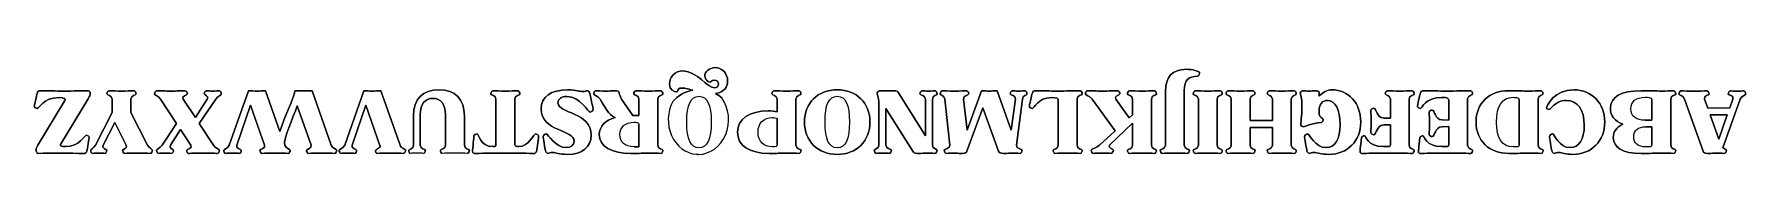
# Model space of a CAD drawing. Header units: millimetres. Extents: x -71 to 188, y -7 to 6.
import ezdxf

# ---------------------------------------------------------------- set-up
doc = ezdxf.new("R2010")
doc.units = ezdxf.units.MM
doc.layers.get('0').update_dxf_attribs({"linetype": 'CONTINUOUS'})

msp = doc.modelspace()

# ---------------------------------------------------------------- linework, layer by layer
for p, q in [((-38.67, 2.96), (-41.58, -5.28)), ((-41.58, -5.28), (-38.67, 2.96)), ((-33.93, -3.2), (-36.09, 2.96)), ((-36.09, 2.96), (-33.93, -3.2)), ((-29.06, 2.96), (-31.64, 2.96)), ((-31.64, 2.96), (-29.06, 2.96)), ((-26.17, -5.28), (-29.06, 2.96)), ((-29.06, 2.96), (-26.17, -5.28)), ((-21.24, 2.96), (-24.13, -5.28)), ((-24.13, -5.28), (-21.24, 2.96)), ((-15.76, -5.28), (-18.66, 2.96)), ((-18.66, 2.96), (-15.76, -5.28)), ((-9.88, 3.1), (-9.88, 3.1)), ((-9.88, 3.1), (-9.88, 3.1)), ((63.66, -3.87), (59.59, 2.63)), ((59.59, 2.63), (63.66, -3.87)), ((69.94, -3.03), (72.12, 2.96)), ((72.12, 2.96), (69.94, -3.03)), ((74.5, 2.96), (76.62, -3.04)), ((76.62, -3.04), (74.5, 2.96)), ((99.93, 2.82), (99.93, -5.28)), ((99.93, -5.28), (99.93, 2.82)), ((102.78, -5.28), (102.78, 2.94)), ((102.78, 2.94), (102.78, -5.28)), ((123.15, 2.69), (123.15, 2.14)), ((123.15, 2.14), (123.15, 2.69)), ((-66.41, 1.46), (-70.49, -5.3)), ((-70.49, -5.3), (-66.41, 1.46)), ((-67.1, -5.2), (-62.92, 1.72)), ((-62.92, 1.72), (-67.1, -5.2)), ((-59.28, -0.33), (-59.28, 1.7)), ((-59.28, 1.7), (-59.28, -0.33)), ((-56.43, 1.7), (-56.43, -0.33)), ((-56.43, -0.33), (-56.43, 1.7)), ((-49.53, -2), (-51.95, 1.7)), ((-51.95, 1.7), (-49.53, -2)), ((-48.53, 1.7), (-46.7, -1.09)), ((-46.7, -1.09), (-48.53, 1.7)), ((-46.7, -1.09), (-44.89, 1.69)), ((-44.89, 1.69), (-46.7, -1.09)), ((-43.61, 1.69), (-46.11, -2.01)), ((-46.11, -2.01), (-43.61, 1.69)), ((-40.45, -5.27), (-38.34, 0.78)), ((-38.34, 0.78), (-40.45, -5.27)), ((-38.34, 0.78), (-36.24, -5.27)), ((-36.24, -5.27), (-38.34, 0.78)), ((-31.29, 0.69), (-29.21, -5.28)), ((-29.21, -5.28), (-31.29, 0.69)), ((-23.02, -5.28), (-20.92, 0.78)), ((-20.92, 0.78), (-23.02, -5.28)), ((-20.92, 0.78), (-18.79, -5.49)), ((-18.79, -5.49), (-20.92, 0.78)), ((-1.26, -5.2), (-1.26, 1.7)), ((-1.26, 1.7), (-1.26, -5.2)), ((1.59, 1.7), (1.59, -5.2)), ((1.59, -5.2), (1.59, 1.7)), ((19.41, -0.8), (17.73, 1.69)), ((17.73, 1.69), (19.41, -0.8)), ((20.34, 1.72), (20.34, -0.8)), ((20.34, -0.8), (20.34, 1.72)), ((23.2, -5.3), (23.2, 1.72)), ((23.2, 1.72), (23.2, -5.3)), ((41.23, -0.25), (41.23, 1.72)), ((41.23, 1.72), (41.23, -0.25)), ((44.08, 1.72), (44.08, -5.3)), ((44.08, -5.3), (44.08, 1.72)), ((56.61, 0.59), (56.61, -5.27)), ((56.61, -5.27), (56.61, 0.59)), ((57.67, -5.27), (57.67, 0.28)), ((57.67, 0.28), (61.73, -6.2)), ((61.73, -6.2), (57.67, 0.28)), ((57.67, 0.28), (57.67, -5.27)), ((63.66, 1.7), (63.66, -3.87)), ((63.66, -3.87), (63.66, 1.7)), ((64.72, -5.27), (64.72, 1.7)), ((64.72, 1.7), (64.72, -5.27)), ((67.33, -5.27), (66.57, 1.7)), ((66.57, 1.7), (67.33, -5.27)), ((69.42, 1.7), (69.94, -3.03)), ((69.94, -3.03), (69.42, 1.7)), ((72.31, 0.39), (69.92, -6.2)), ((69.92, -6.2), (72.31, 0.39)), ((74.71, -6.2), (72.31, 0.39)), ((72.31, 0.39), (74.71, -6.2)), ((76.62, -3.04), (77.24, 1.7)), ((77.24, 1.7), (76.62, -3.04)), ((78.3, 1.7), (77.41, -5.28)), ((77.41, -5.28), (78.3, 1.7)), ((83.73, -5.3), (83.73, 1.46)), ((83.73, 1.46), (83.73, -5.3)), ((86.58, 1.72), (86.58, -5.3)), ((86.58, -5.3), (86.58, 1.72)), ((92.32, -3.11), (88.86, 1.7)), ((88.86, 1.7), (92.32, -3.11)), ((92.41, 1.7), (94.45, -1.15)), ((94.45, -1.15), (92.41, 1.7)), ((94.96, -0.68), (94.96, 1.7)), ((94.96, 1.7), (94.96, -0.68)), ((97.81, 1.7), (97.81, -5.3)), ((97.81, -5.3), (97.81, 1.7)), ((104.9, -5.3), (104.9, 1.7)), ((104.9, 1.7), (104.9, -5.3)), ((107.75, 1.7), (107.75, -5.3)), ((107.75, -5.3), (107.75, 1.7)), ((109.86, 1.7), (109.86, -5.3)), ((109.86, -5.3), (109.86, 1.7)), ((112.71, -1.53), (112.71, 1.7)), ((112.71, 1.7), (112.71, -1.53)), ((116.1, 1.7), (116.1, -1.53)), ((116.1, -1.53), (116.1, 1.7)), ((118.95, -5.3), (118.95, 1.7)), ((118.95, 1.7), (118.95, -5.3)), ((133.92, 1.7), (133.92, -1.21)), ((133.92, -1.21), (133.92, 1.7)), ((136.77, -5.28), (136.77, 1.7)), ((136.77, 1.7), (136.77, -5.28)), ((142.74, -1.49), (142.74, 1.46)), ((142.74, 1.46), (142.74, -1.49)), ((145.59, 1.72), (145.59, -5.28)), ((145.59, -5.28), (145.59, 1.72)), ((153.39, -5.23), (153.39, 1.63)), ((153.39, 1.63), (153.39, -5.23)), ((156.25, 1.7), (156.25, -5.3)), ((156.25, -5.3), (156.25, 1.7)), ((173.45, -1.52), (173.45, 1.64)), ((173.45, 1.64), (173.45, -1.52)), ((176.3, 1.72), (176.3, -5.3)), ((176.3, -5.3), (176.3, 1.72)), ((178.37, 1.69), (181.18, -6.22)), ((181.18, -6.22), (178.37, 1.69)), ((181.9, 0.32), (181.4, 1.69)), ((181.4, 1.69), (181.9, 0.32)), ((185.21, 0.35), (181.9, 0.32)), ((181.9, 0.32), (185.21, 0.35)), ((184.18, -5.68), (186.81, 1.69)), ((186.81, 1.69), (184.18, -5.68)), ((185.69, 1.69), (185.21, 0.35)), ((185.21, 0.35), (185.69, 1.69)), ((-61.81, -5.28), (-59.28, -0.33)), ((-59.28, -0.33), (-61.81, -5.28)), ((-58.89, -1.85), (-60.64, -5.28)), ((-60.64, -5.28), (-58.89, -1.85)), ((-57.14, -5.28), (-58.89, -1.85)), ((-58.89, -1.85), (-57.14, -5.28)), ((-56.43, -0.33), (-53.91, -5.3)), ((-53.91, -5.3), (-56.43, -0.33)), ((-51.74, -5.27), (-49.53, -2)), ((-49.53, -2), (-51.74, -5.27)), ((-46.11, -2.01), (-43.97, -5.3)), ((-43.97, -5.3), (-46.11, -2.01)), ((-13.72, -5.3), (-13.72, -0.85)), ((-13.72, -0.85), (-13.72, -5.3)), ((-12.71, -0.68), (-12.71, -5.3)), ((-12.71, -5.3), (-12.71, -0.68)), ((-8.89, -5.3), (-8.89, -0.68)), ((-8.89, -0.68), (-8.89, -5.3)), ((-6.04, -0.85), (-6.04, -5.3)), ((-6.04, -5.3), (-6.04, -0.85)), ((20.34, -0.8), (19.41, -0.8)), ((19.41, -0.8), (20.34, -0.8)), ((20.34, -2.14), (20.34, -5.54)), ((20.34, -5.54), (20.34, -2.14)), ((41.23, -5.23), (41.23, -1.23)), ((41.23, -1.23), (41.23, -5.23)), ((94.96, -1.97), (91.52, -5.26)), ((91.52, -5.26), (94.96, -1.97)), ((94.45, -1.15), (94.96, -0.68)), ((94.96, -0.68), (94.45, -1.15)), ((94.96, -5.3), (94.96, -1.97)), ((94.96, -1.97), (94.96, -5.3)), ((116.1, -1.53), (112.71, -1.53)), ((112.71, -1.53), (116.1, -1.53)), ((123.15, -0.02), (123.15, -0.57)), ((123.15, -0.57), (123.15, -0.02)), ((133.92, -1.21), (132.93, -1.18)), ((132.93, -1.18), (133.92, -1.21)), ((132.93, -2.22), (133.92, -2.19)), ((133.92, -2.19), (132.93, -2.22)), ((133.92, -2.19), (133.92, -5.2)), ((133.92, -5.2), (133.92, -2.19)), ((141.75, -1.46), (142.74, -1.49)), ((142.74, -1.49), (141.75, -1.46)), ((142.74, -2.48), (141.75, -2.5)), ((141.75, -2.5), (142.74, -2.48)), ((142.74, -5.2), (142.74, -2.48)), ((142.74, -2.48), (142.74, -5.2)), ((172.42, -1.52), (173.45, -1.52)), ((173.45, -1.52), (172.42, -1.52)), ((173.45, -2.5), (172.53, -2.5)), ((172.53, -2.5), (173.45, -2.5)), ((173.45, -5.23), (173.45, -2.5)), ((173.45, -2.5), (173.45, -5.23)), ((-48.93, -2.93), (-50.46, -5.27)), ((-50.46, -5.27), (-48.93, -2.93)), ((-47.39, -5.3), (-48.93, -2.93)), ((-48.93, -2.93), (-47.39, -5.3)), ((89.98, -5.27), (92.32, -3.11)), ((92.32, -3.11), (89.98, -5.27)), ((112.71, -5.3), (112.71, -2.59)), ((112.71, -2.59), (116.1, -2.59)), ((116.1, -2.59), (112.71, -2.59)), ((112.71, -2.59), (112.71, -5.3)), ((116.1, -2.59), (116.1, -5.3)), ((116.1, -5.3), (116.1, -2.59)), ((20.34, -5.54), (19.62, -5.54)), ((19.62, -5.54), (20.34, -5.54))]:
    msp.add_line(p, q)
for points in [[(-38.67, 2.96), (-41.58, -5.28)], [(-33.93, -3.2), (-36.09, 2.96)], [(-29.06, 2.96), (-31.64, 2.96)], [(-26.17, -5.28), (-29.06, 2.96)], [(-21.24, 2.96), (-24.13, -5.28)], [(-15.76, -5.28), (-18.66, 2.96)], [(-9.88, 3.1), (-9.88, 3.1)], [(63.66, -3.87), (59.59, 2.63)], [(72.12, 2.96), (69.94, -3.03)], [(76.62, -3.04), (74.5, 2.96)], [(99.93, 2.82), (99.93, -5.28)], [(102.78, -5.28), (102.78, 2.94)], [(123.15, 2.14), (123.15, 2.69)], [(-66.41, 1.46), (-70.49, -5.3)], [(-67.1, -5.2), (-62.92, 1.72)], [(-59.28, 1.7), (-59.28, -0.33)], [(-56.43, -0.33), (-56.43, 1.7)], [(-51.95, 1.7), (-49.53, -2)], [(-46.7, -1.09), (-48.53, 1.7)], [(-44.89, 1.69), (-46.7, -1.09)], [(-46.11, -2.01), (-43.61, 1.69)], [(-40.45, -5.27), (-38.34, 0.78)], [(-38.34, 0.78), (-36.24, -5.27)], [(-31.29, 0.69), (-29.21, -5.28)], [(-23.02, -5.28), (-20.92, 0.78)], [(-20.92, 0.78), (-18.79, -5.49)], [(-1.26, 1.7), (-1.26, -5.2)], [(1.59, -5.2), (1.59, 1.7)], [(19.41, -0.8), (17.73, 1.69)], [(20.34, 1.72), (20.34, -0.8)], [(23.2, -5.3), (23.2, 1.72)], [(41.23, 1.72), (41.23, -0.25)], [(44.08, -5.3), (44.08, 1.72)], [(56.61, 0.59), (56.61, -5.27)], [(57.67, -5.27), (57.67, 0.28)], [(57.67, 0.28), (61.73, -6.2)], [(63.66, 1.7), (63.66, -3.87)], [(64.72, -5.27), (64.72, 1.7)], [(66.57, 1.7), (67.33, -5.27)], [(69.94, -3.03), (69.42, 1.7)], [(69.92, -6.2), (72.31, 0.39)], [(72.31, 0.39), (74.71, -6.2)], [(77.24, 1.7), (76.62, -3.04)], [(77.41, -5.28), (78.3, 1.7)], [(83.73, 1.46), (83.73, -5.3)], [(86.58, -5.3), (86.58, 1.72)], [(88.86, 1.7), (92.32, -3.11)], [(94.45, -1.15), (92.41, 1.7)], [(94.96, 1.7), (94.96, -0.68)], [(97.81, -5.3), (97.81, 1.7)], [(104.9, 1.7), (104.9, -5.3)], [(107.75, -5.3), (107.75, 1.7)], [(109.86, 1.7), (109.86, -5.3)], [(112.71, -1.53), (112.71, 1.7)], [(116.1, 1.7), (116.1, -1.53)], [(118.95, -5.3), (118.95, 1.7)], [(133.92, 1.7), (133.92, -1.21)], [(136.77, -5.28), (136.77, 1.7)], [(142.74, 1.46), (142.74, -1.49)], [(145.59, -5.28), (145.59, 1.72)], [(153.39, 1.63), (153.39, -5.23)], [(156.25, -5.3), (156.25, 1.7)], [(173.45, 1.64), (173.45, -1.52)], [(176.3, -5.3), (176.3, 1.72)], [(178.37, 1.69), (181.18, -6.22)], [(181.9, 0.32), (181.4, 1.69)], [(185.21, 0.35), (181.9, 0.32)], [(184.18, -5.68), (186.81, 1.69)], [(185.69, 1.69), (185.21, 0.35)], [(-59.28, -0.33), (-61.81, -5.28)], [(-60.64, -5.28), (-58.89, -1.85)], [(-58.89, -1.85), (-57.14, -5.28)], [(-53.91, -5.3), (-56.43, -0.33)], [(-49.53, -2), (-51.74, -5.27)], [(-43.97, -5.3), (-46.11, -2.01)], [(-13.72, -0.85), (-13.72, -5.3)], [(-12.71, -5.3), (-12.71, -0.68)], [(-8.89, -0.68), (-8.89, -5.3)], [(-6.04, -5.3), (-6.04, -0.85)], [(20.34, -0.8), (19.41, -0.8)], [(20.34, -2.14), (20.34, -5.54)], [(41.23, -1.23), (41.23, -5.23)], [(91.52, -5.26), (94.96, -1.97)], [(94.96, -0.68), (94.45, -1.15)], [(94.96, -1.97), (94.96, -5.3)], [(116.1, -1.53), (112.71, -1.53)], [(123.15, -0.57), (123.15, -0.02)], [(133.92, -1.21), (132.93, -1.18)], [(132.93, -2.22), (133.92, -2.19)], [(133.92, -2.19), (133.92, -5.2)], [(142.74, -1.49), (141.75, -1.46)], [(141.75, -2.5), (142.74, -2.48)], [(142.74, -2.48), (142.74, -5.2)], [(173.45, -1.52), (172.42, -1.52)], [(172.53, -2.5), (173.45, -2.5)], [(173.45, -2.5), (173.45, -5.23)], [(182.24, -0.67), (184.85, -0.68), (183.55, -4.37)], [(182.24, -0.67), (184.85, -0.68)], [(183.55, -4.37), (182.24, -0.67)], [(184.85, -0.68), (182.24, -0.67), (183.55, -4.37)], [(184.85, -0.68), (183.55, -4.37)], [(-50.46, -5.27), (-48.93, -2.93)], [(-48.93, -2.93), (-47.39, -5.3)], [(92.32, -3.11), (89.98, -5.27)], [(112.71, -2.59), (116.1, -2.59)], [(112.71, -5.3), (112.71, -2.59)], [(116.1, -2.59), (116.1, -5.3)], [(20.34, -5.54), (19.62, -5.54)]]:
    msp.add_lwpolyline(points, close=True)
for centre, major_axis, ratio, start_param, end_param in [((29.34, -1.44), (0, -5.24), 0.869718, 4.156798, 6.218217), ((29.34, -1.44), (0, -5.24), 0.869718, 4.156798, 6.218217), ((29.34, -1.44), (0, -5.24), 0.869718, 4.156798, 6.218217), ((29.34, -1.44), (0, -5.24), 0.869718, 4.156798, 6.218217), ((29.34, -1.44), (0, -5.24), 0.869718, 0, 2.253943), ((29.34, -1.44), (0, -5.24), 0.869718, 0, 2.253943), ((29.34, -1.44), (0, -5.24), 0.869718, 0, 2.253943), ((29.34, -1.44), (0, -5.24), 0.869718, 6.283185, 8.537128), ((-13.18, -6.65), (-1.49, 0), 0.103248, 4.734086, 5.493402), ((-13.18, -6.65), (-1.49, 0), 0.103248, 4.734086, 5.493402), ((-13.18, -6.65), (-1.49, 0), 0.103248, 4.734086, 5.493402), ((-13.18, -6.65), (-1.49, 0), 0.103248, 4.734086, 5.493402), ((-13.24, -6.65), (-1.49, 0), 0.103248, 3.931376, 4.690692), ((-13.24, -6.65), (-1.49, 0), 0.103248, 3.931376, 4.690692), ((-13.24, -6.65), (-1.49, 0), 0.103248, 3.931376, 4.690692), ((-13.24, -6.65), (-1.49, 0), 0.103248, 3.931376, 4.690692), ((-7.54, -6.66), (-2.84, 0), 0.057487, 4.69167, 5.428278), ((-7.54, -6.66), (-2.84, 0), 0.057487, 4.69167, 5.428278), ((-7.54, -6.66), (-2.84, 0), 0.057487, 4.69167, 5.428278), ((-7.54, -6.66), (-2.84, 0), 0.057487, 4.69167, 5.428278), ((-7.84, -6.75), (-3.64, -0.03), 0.070177, 4.032108, 4.614207), ((-7.84, -6.75), (-3.64, -0.03), 0.070177, 4.032108, 4.614207), ((-7.84, -6.75), (-3.64, -0.03), 0.070177, 4.032108, 4.614207), ((-7.84, -6.75), (-3.64, -0.03), 0.070177, 4.032108, 4.614207)]:
    msp.add_ellipse(centre, major_axis=major_axis, ratio=ratio, start_param=start_param, end_param=end_param)
for points, degree in [([(24.96, 3.99), (24.96, 5.06), (25.79, 5.98), (27.03, 5.95)], 3), ([(27.03, 5.95), (25.79, 5.98), (24.96, 5.06), (24.96, 3.99)], 3), ([(24.96, 3.99), (24.96, 5.06), (25.79, 5.98), (27.03, 5.95)], 3), ([(27.03, 5.95), (25.79, 5.98), (24.96, 5.06), (24.96, 3.99)], 3), ([(27.03, 5.95), (29.13, 5.89), (30.74, 3.38), (31.77, 3.38)], 3), ([(31.77, 3.38), (30.74, 3.38), (29.13, 5.89), (27.03, 5.95)], 3), ([(27.03, 5.95), (29.13, 5.89), (30.74, 3.38), (31.77, 3.38)], 3), ([(31.77, 3.38), (30.74, 3.38), (29.13, 5.89), (27.03, 5.95)], 3), ([(30.29, 5.23), (30.29, 5.82), (31.02, 6.46), (31.89, 6.46)], 3), ([(31.89, 6.46), (31.02, 6.46), (30.29, 5.82), (30.29, 5.23)], 3), ([(30.29, 5.23), (30.29, 5.82), (31.02, 6.46), (31.89, 6.46)], 3), ([(31.89, 6.46), (31.02, 6.46), (30.29, 5.82), (30.29, 5.23)], 3), ([(31.08, 4.27), (30.74, 4.27), (30.29, 4.78), (30.29, 5.23)], 3), ([(30.29, 5.23), (30.29, 4.78), (30.74, 4.27), (31.08, 4.27)], 3), ([(31.08, 4.27), (30.74, 4.27), (30.29, 4.78), (30.29, 5.23)], 3), ([(30.29, 5.23), (30.29, 4.78), (30.74, 4.27), (31.08, 4.27)], 3), ([(31.89, 6.46), (32.92, 6.46), (33.75, 5.55), (33.75, 4.45)], 3), ([(33.75, 4.45), (33.75, 5.55), (32.92, 6.46), (31.89, 6.46)], 3), ([(31.89, 6.46), (32.92, 6.46), (33.75, 5.55), (33.75, 4.45)], 3), ([(33.75, 4.45), (33.75, 5.55), (32.92, 6.46), (31.89, 6.46)], 3), ([(103.05, 6.2), (100.97, 6.2), (99.93, 5.12), (99.93, 2.82)], 3), ([(99.93, 2.82), (99.93, 5.12), (100.97, 6.2), (103.05, 6.2)], 3), ([(103.05, 6.2), (100.97, 6.2), (99.93, 5.12), (99.93, 2.82)], 3), ([(99.93, 2.82), (99.93, 5.12), (100.97, 6.2), (103.05, 6.2)], 3), ([(103.05, 6.2), (104.11, 6.2), (104.88, 5.93), (105.07, 5.75)], 3), ([(105.07, 5.75), (104.88, 5.93), (104.11, 6.2), (103.05, 6.2)], 3), ([(105.07, 5.75), (104.88, 5.93), (104.11, 6.2), (103.05, 6.2)], 3), ([(103.05, 6.2), (104.11, 6.2), (104.88, 5.93), (105.07, 5.75)], 3), ([(104.8, 5.14), (104.92, 5.14), (105.15, 5.67), (105.07, 5.75)], 3), ([(105.07, 5.75), (105.15, 5.67), (104.92, 5.14), (104.8, 5.14)], 3), ([(105.07, 5.75), (105.15, 5.67), (104.92, 5.14), (104.8, 5.14)], 3), ([(104.8, 5.14), (104.92, 5.14), (105.15, 5.67), (105.07, 5.75)], 3), ([(-70.12, 2.96), (-70.4, 2.97), (-70.53, 2.87), (-70.62, 2.55)], 3), ([(-70.62, 2.55), (-70.53, 2.87), (-70.4, 2.97), (-70.12, 2.96)], 3), ([(-70.62, 2.55), (-70.53, 2.87), (-70.4, 2.97), (-70.12, 2.96)], 3), ([(-70.12, 2.96), (-70.4, 2.97), (-70.53, 2.87), (-70.62, 2.55)], 3), ([(-66.49, 2.91), (-67.81, 2.91), (-69.13, 2.93), (-70.12, 2.96)], 3), ([(-70.12, 2.96), (-69.13, 2.93), (-67.81, 2.91), (-66.49, 2.91)], 3), ([(-70.12, 2.96), (-69.13, 2.93), (-67.81, 2.91), (-66.49, 2.91)], 3), ([(-66.49, 2.91), (-67.81, 2.91), (-69.13, 2.93), (-70.12, 2.96)], 3), ([(-62.85, 2.96), (-63.84, 2.93), (-65.17, 2.91), (-66.49, 2.91)], 3), ([(-66.49, 2.91), (-65.17, 2.91), (-63.84, 2.93), (-62.85, 2.96)], 3), ([(-66.49, 2.91), (-65.17, 2.91), (-63.84, 2.93), (-62.85, 2.96)], 3), ([(-62.85, 2.96), (-63.84, 2.93), (-65.17, 2.91), (-66.49, 2.91)], 3), ([(-62.58, 2.49), (-62.58, 2.66), (-62.73, 2.96), (-62.85, 2.96)], 3), ([(-62.85, 2.96), (-62.73, 2.96), (-62.58, 2.66), (-62.58, 2.49)], 3), ([(-62.85, 2.96), (-62.73, 2.96), (-62.58, 2.66), (-62.58, 2.49)], 3), ([(-62.58, 2.49), (-62.58, 2.66), (-62.73, 2.96), (-62.85, 2.96)], 3), ([(-60.06, 2.49), (-60.06, 2.66), (-59.9, 2.96), (-59.79, 2.96)], 3), ([(-59.79, 2.96), (-59.9, 2.96), (-60.06, 2.66), (-60.06, 2.49)], 3), ([(-60.06, 2.49), (-60.06, 2.66), (-59.9, 2.96), (-59.79, 2.96)], 3), ([(-59.79, 2.96), (-59.9, 2.96), (-60.06, 2.66), (-60.06, 2.49)], 3), ([(-59.79, 2.96), (-59.24, 2.93), (-58.55, 2.91), (-57.86, 2.91)], 3), ([(-57.86, 2.91), (-58.55, 2.91), (-59.24, 2.93), (-59.79, 2.96)], 3), ([(-59.79, 2.96), (-59.24, 2.93), (-58.55, 2.91), (-57.86, 2.91)], 3), ([(-57.86, 2.91), (-58.55, 2.91), (-59.24, 2.93), (-59.79, 2.96)], 3), ([(-57.86, 2.91), (-57.17, 2.91), (-56.49, 2.93), (-55.92, 2.96)], 3), ([(-55.92, 2.96), (-56.49, 2.93), (-57.17, 2.91), (-57.86, 2.91)], 3), ([(-57.86, 2.91), (-57.17, 2.91), (-56.49, 2.93), (-55.92, 2.96)], 3), ([(-55.92, 2.96), (-56.49, 2.93), (-57.17, 2.91), (-57.86, 2.91)], 3), ([(-55.92, 2.96), (-55.81, 2.96), (-55.67, 2.66), (-55.67, 2.49)], 3), ([(-55.67, 2.49), (-55.67, 2.66), (-55.81, 2.96), (-55.92, 2.96)], 3), ([(-55.92, 2.96), (-55.81, 2.96), (-55.67, 2.66), (-55.67, 2.49)], 3), ([(-55.67, 2.49), (-55.67, 2.66), (-55.81, 2.96), (-55.92, 2.96)], 3), ([(-52.85, 2.49), (-52.85, 2.66), (-52.7, 2.96), (-52.58, 2.96)], 3), ([(-52.58, 2.96), (-52.7, 2.96), (-52.85, 2.66), (-52.85, 2.49)], 3), ([(-52.85, 2.49), (-52.85, 2.66), (-52.7, 2.96), (-52.58, 2.96)], 3), ([(-52.58, 2.96), (-52.7, 2.96), (-52.85, 2.66), (-52.85, 2.49)], 3), ([(-52.58, 2.96), (-52.03, 2.93), (-51.2, 2.91), (-50.38, 2.91)], 3), ([(-50.38, 2.91), (-51.2, 2.91), (-52.03, 2.93), (-52.58, 2.96)], 3), ([(-52.58, 2.96), (-52.03, 2.93), (-51.2, 2.91), (-50.38, 2.91)], 3), ([(-50.38, 2.91), (-51.2, 2.91), (-52.03, 2.93), (-52.58, 2.96)], 3), ([(-50.38, 2.91), (-49.55, 2.91), (-48.73, 2.93), (-48.17, 2.96)], 3), ([(-48.17, 2.96), (-48.73, 2.93), (-49.55, 2.91), (-50.38, 2.91)], 3), ([(-50.38, 2.91), (-49.55, 2.91), (-48.73, 2.93), (-48.17, 2.96)], 3), ([(-48.17, 2.96), (-48.73, 2.93), (-49.55, 2.91), (-50.38, 2.91)], 3), ([(-48.17, 2.96), (-48.05, 2.96), (-47.9, 2.66), (-47.9, 2.49)], 3), ([(-47.9, 2.49), (-47.9, 2.66), (-48.05, 2.96), (-48.17, 2.96)], 3), ([(-48.17, 2.96), (-48.05, 2.96), (-47.9, 2.66), (-47.9, 2.49)], 3), ([(-47.9, 2.49), (-47.9, 2.66), (-48.05, 2.96), (-48.17, 2.96)], 3), ([(-45.36, 2.48), (-45.36, 2.65), (-45.16, 2.97), (-45.05, 2.96)], 3), ([(-45.05, 2.96), (-45.16, 2.97), (-45.36, 2.65), (-45.36, 2.48)], 3), ([(-45.36, 2.48), (-45.36, 2.65), (-45.16, 2.97), (-45.05, 2.96)], 3), ([(-45.05, 2.96), (-45.16, 2.97), (-45.36, 2.65), (-45.36, 2.48)], 3), ([(-45.05, 2.96), (-44.83, 2.93), (-44.44, 2.91), (-44.04, 2.91)], 3), ([(-45.05, 2.96), (-44.83, 2.93), (-44.44, 2.91), (-44.04, 2.91)], 3), ([(-44.04, 2.91), (-44.44, 2.91), (-44.83, 2.93), (-45.05, 2.96)], 3), ([(-44.04, 2.91), (-44.44, 2.91), (-44.83, 2.93), (-45.05, 2.96)], 3), ([(-44.04, 2.91), (-43.65, 2.91), (-43.25, 2.93), (-43.04, 2.96)], 3), ([(-44.04, 2.91), (-43.65, 2.91), (-43.25, 2.93), (-43.04, 2.96)], 3), ([(-43.04, 2.96), (-43.25, 2.93), (-43.65, 2.91), (-44.04, 2.91)], 3), ([(-43.04, 2.96), (-43.25, 2.93), (-43.65, 2.91), (-44.04, 2.91)], 3), ([(-43.04, 2.96), (-42.93, 2.97), (-42.78, 2.65), (-42.78, 2.48)], 3), ([(-42.78, 2.48), (-42.78, 2.65), (-42.93, 2.97), (-43.04, 2.96)], 3), ([(-43.04, 2.96), (-42.93, 2.97), (-42.78, 2.65), (-42.78, 2.48)], 3), ([(-42.78, 2.48), (-42.78, 2.65), (-42.93, 2.97), (-43.04, 2.96)], 3), ([(-37.38, 2.91), (-37.78, 2.91), (-38.19, 2.93), (-38.67, 2.96)], 3), ([(-38.67, 2.96), (-38.19, 2.93), (-37.78, 2.91), (-37.38, 2.91)], 3), ([(-38.67, 2.96), (-38.19, 2.93), (-37.78, 2.91), (-37.38, 2.91)], 3), ([(-37.38, 2.91), (-37.78, 2.91), (-38.19, 2.93), (-38.67, 2.96)], 3), ([(-37.38, 2.91), (-36.98, 2.91), (-36.58, 2.93), (-36.09, 2.96)], 3), ([(-36.09, 2.96), (-36.58, 2.93), (-36.98, 2.91), (-37.38, 2.91)], 3), ([(-36.09, 2.96), (-36.58, 2.93), (-36.98, 2.91), (-37.38, 2.91)], 3), ([(-37.38, 2.91), (-36.98, 2.91), (-36.58, 2.93), (-36.09, 2.96)], 3), ([(-33.93, -3.2), (-33.25, -0.98), (-31.88, 1.62), (-31.64, 2.96)], 3), ([(-31.64, 2.96), (-31.88, 1.62), (-33.25, -0.98), (-33.93, -3.2)], 3), ([(-31.64, 2.96), (-31.88, 1.62), (-33.25, -0.98), (-33.93, -3.2)], 3), ([(-33.93, -3.2), (-33.25, -0.98), (-31.88, 1.62), (-31.64, 2.96)], 3), ([(-19.96, 2.91), (-20.35, 2.91), (-20.76, 2.93), (-21.24, 2.96)], 3), ([(-21.24, 2.96), (-20.76, 2.93), (-20.35, 2.91), (-19.96, 2.91)], 3), ([(-19.96, 2.91), (-20.35, 2.91), (-20.76, 2.93), (-21.24, 2.96)], 3), ([(-21.24, 2.96), (-20.76, 2.93), (-20.35, 2.91), (-19.96, 2.91)], 3), ([(-19.96, 2.91), (-19.55, 2.91), (-19.15, 2.93), (-18.66, 2.96)], 3), ([(-18.66, 2.96), (-19.15, 2.93), (-19.55, 2.91), (-19.96, 2.91)], 3), ([(-18.66, 2.96), (-19.15, 2.93), (-19.55, 2.91), (-19.96, 2.91)], 3), ([(-19.96, 2.91), (-19.55, 2.91), (-19.15, 2.93), (-18.66, 2.96)], 3), ([(-13.72, -0.85), (-13.72, 1.7), (-12.34, 3.1), (-9.88, 3.1)], 3), ([(-9.88, 3.1), (-12.34, 3.1), (-13.72, 1.7), (-13.72, -0.85)], 3), ([(-13.72, -0.85), (-13.72, 1.7), (-12.34, 3.1), (-9.88, 3.1)], 3), ([(-9.88, 3.1), (-12.34, 3.1), (-13.72, 1.7), (-13.72, -0.85)], 3), ([(-9.88, 3.1), (-7.43, 3.1), (-6.04, 1.7), (-6.04, -0.85)], 3), ([(-6.04, -0.85), (-6.04, 1.7), (-7.43, 3.1), (-9.88, 3.1)], 3), ([(-9.88, 3.1), (-7.43, 3.1), (-6.04, 1.7), (-6.04, -0.85)], 3), ([(-6.04, -0.85), (-6.04, 1.7), (-7.43, 3.1), (-9.88, 3.1)], 3), ([(-2.04, 2.48), (-2.04, 2.65), (-1.88, 2.96), (-1.77, 2.96)], 3), ([(-1.77, 2.96), (-1.88, 2.96), (-2.04, 2.65), (-2.04, 2.48)], 3), ([(-2.04, 2.48), (-2.04, 2.65), (-1.88, 2.96), (-1.77, 2.96)], 3), ([(-1.77, 2.96), (-1.88, 2.96), (-2.04, 2.65), (-2.04, 2.48)], 3), ([(-1.77, 2.96), (-1.22, 2.93), (-0.53, 2.91), (0.16, 2.91)], 3), ([(0.16, 2.91), (-0.53, 2.91), (-1.22, 2.93), (-1.77, 2.96)], 3), ([(-1.77, 2.96), (-1.22, 2.93), (-0.53, 2.91), (0.16, 2.91)], 3), ([(0.16, 2.91), (-0.53, 2.91), (-1.22, 2.93), (-1.77, 2.96)], 3), ([(0.16, 2.91), (0.86, 2.91), (1.53, 2.93), (2.1, 2.96)], 3), ([(2.1, 2.96), (1.53, 2.93), (0.86, 2.91), (0.16, 2.91)], 3), ([(0.16, 2.91), (0.86, 2.91), (1.53, 2.93), (2.1, 2.96)], 3), ([(2.1, 2.96), (1.53, 2.93), (0.86, 2.91), (0.16, 2.91)], 3), ([(2.1, 2.96), (2.21, 2.96), (2.35, 2.65), (2.35, 2.48)], 3), ([(2.35, 2.48), (2.35, 2.65), (2.21, 2.96), (2.1, 2.96)], 3), ([(2.1, 2.96), (2.21, 2.96), (2.35, 2.65), (2.35, 2.48)], 3), ([(2.35, 2.48), (2.35, 2.65), (2.21, 2.96), (2.1, 2.96)], 3), ([(9.61, 3.1), (7.02, 3.1), (5.57, 2.05), (5.57, 0.21)], 3), ([(5.57, 0.21), (5.57, 2.05), (7.02, 3.1), (9.61, 3.1)], 3), ([(9.61, 3.1), (7.02, 3.1), (5.57, 2.05), (5.57, 0.21)], 3), ([(5.57, 0.21), (5.57, 2.05), (7.02, 3.1), (9.61, 3.1)], 3), ([(11.86, 2.83), (11.37, 2.83), (10.93, 3.1), (9.61, 3.1)], 3), ([(9.61, 3.1), (10.93, 3.1), (11.37, 2.83), (11.86, 2.83)], 3), ([(11.86, 2.83), (11.37, 2.83), (10.93, 3.1), (9.61, 3.1)], 3), ([(9.61, 3.1), (10.93, 3.1), (11.37, 2.83), (11.86, 2.83)], 3), ([(11.86, 2.83), (12.22, 2.83), (12.33, 2.96), (12.55, 2.96)], 3), ([(12.55, 2.96), (12.33, 2.96), (12.22, 2.83), (11.86, 2.83)], 3), ([(12.55, 2.96), (12.33, 2.96), (12.22, 2.83), (11.86, 2.83)], 3), ([(11.86, 2.83), (12.22, 2.83), (12.33, 2.96), (12.55, 2.96)], 3), ([(12.92, 2.52), (12.85, 2.79), (12.74, 2.96), (12.55, 2.96)], 3), ([(12.55, 2.96), (12.74, 2.96), (12.85, 2.79), (12.92, 2.52)], 3), ([(12.92, 2.52), (12.85, 2.79), (12.74, 2.96), (12.55, 2.96)], 3), ([(12.55, 2.96), (12.74, 2.96), (12.85, 2.79), (12.92, 2.52)], 3), ([(13.51, 2.48), (13.51, 2.65), (13.67, 2.96), (13.78, 2.96)], 3), ([(13.78, 2.96), (13.67, 2.96), (13.51, 2.65), (13.51, 2.48)], 3), ([(13.78, 2.96), (13.67, 2.96), (13.51, 2.65), (13.51, 2.48)], 3), ([(13.51, 2.48), (13.51, 2.65), (13.67, 2.96), (13.78, 2.96)], 3), ([(13.78, 2.96), (15.49, 2.86), (16.28, 2.94), (16.74, 2.94)], 3), ([(16.74, 2.94), (16.28, 2.94), (15.49, 2.86), (13.78, 2.96)], 3), ([(16.74, 2.94), (16.28, 2.94), (15.49, 2.86), (13.78, 2.96)], 3), ([(13.78, 2.96), (15.49, 2.86), (16.28, 2.94), (16.74, 2.94)], 3), ([(17.73, 1.69), (17.1, 2.62), (17.65, 2.94), (16.74, 2.94)], 3), ([(16.74, 2.94), (17.65, 2.94), (17.1, 2.62), (17.73, 1.69)], 3), ([(16.74, 2.94), (17.65, 2.94), (17.1, 2.62), (17.73, 1.69)], 3), ([(17.73, 1.69), (17.1, 2.62), (17.65, 2.94), (16.74, 2.94)], 3), ([(19.83, 2.96), (19.72, 2.96), (19.57, 2.66), (19.57, 2.49)], 3), ([(19.57, 2.49), (19.57, 2.66), (19.72, 2.96), (19.83, 2.96)], 3), ([(19.57, 2.49), (19.57, 2.66), (19.72, 2.96), (19.83, 2.96)], 3), ([(19.83, 2.96), (19.72, 2.96), (19.57, 2.66), (19.57, 2.49)], 3), ([(21.77, 2.91), (21.08, 2.91), (20.38, 2.93), (19.83, 2.96)], 3), ([(19.83, 2.96), (20.38, 2.93), (21.08, 2.91), (21.77, 2.91)], 3), ([(19.83, 2.96), (20.38, 2.93), (21.08, 2.91), (21.77, 2.91)], 3), ([(21.77, 2.91), (21.08, 2.91), (20.38, 2.93), (19.83, 2.96)], 3), ([(23.7, 2.96), (23.14, 2.93), (22.46, 2.91), (21.77, 2.91)], 3), ([(21.77, 2.91), (22.46, 2.91), (23.14, 2.93), (23.7, 2.96)], 3), ([(23.7, 2.96), (23.14, 2.93), (22.46, 2.91), (21.77, 2.91)], 3), ([(21.77, 2.91), (22.46, 2.91), (23.14, 2.93), (23.7, 2.96)], 3), ([(23.97, 2.49), (23.97, 2.66), (23.82, 2.96), (23.7, 2.96)], 3), ([(23.7, 2.96), (23.82, 2.96), (23.97, 2.66), (23.97, 2.49)], 3), ([(23.7, 2.96), (23.82, 2.96), (23.97, 2.66), (23.97, 2.49)], 3), ([(23.97, 2.49), (23.97, 2.66), (23.82, 2.96), (23.7, 2.96)], 3), ([(26, 2.79), (25.68, 2.79), (24.96, 3.01), (24.96, 3.99)], 3), ([(24.96, 3.99), (24.96, 3.01), (25.68, 2.79), (26, 2.79)], 3), ([(26, 2.79), (25.68, 2.79), (24.96, 3.01), (24.96, 3.99)], 3), ([(24.96, 3.99), (24.96, 3.01), (25.68, 2.79), (26, 2.79)], 3), ([(25.48, 1.32), (26.18, 2.22), (27.23, 2.83), (28.5, 3.03)], 3), ([(28.5, 3.03), (27.23, 2.83), (26.18, 2.22), (25.48, 1.32)], 3), ([(25.48, 1.32), (26.18, 2.22), (27.23, 2.83), (28.5, 3.03)], 3), ([(28.5, 3.03), (27.23, 2.83), (26.18, 2.22), (25.48, 1.32)], 3), ([(26.17, 2.83), (26.17, 2.8), (26.1, 2.79), (26, 2.79)], 3), ([(26, 2.79), (26.1, 2.79), (26.17, 2.8), (26.17, 2.83)], 3), ([(26.17, 2.83), (26.17, 2.8), (26.1, 2.79), (26, 2.79)], 3), ([(26, 2.79), (26.1, 2.79), (26.17, 2.8), (26.17, 2.83)], 3), ([(26.85, 3.37), (26.34, 3.37), (26.17, 3.14), (26.17, 2.83)], 3), ([(26.17, 2.83), (26.17, 3.14), (26.34, 3.37), (26.85, 3.37)], 3), ([(26.85, 3.37), (26.34, 3.37), (26.17, 3.14), (26.17, 2.83)], 3), ([(26.17, 2.83), (26.17, 3.14), (26.34, 3.37), (26.85, 3.37)], 3), ([(27.42, 3.3), (27.2, 3.34), (27.01, 3.37), (26.85, 3.37)], 3), ([(26.85, 3.37), (27.01, 3.37), (27.2, 3.34), (27.42, 3.3)], 3), ([(27.42, 3.3), (27.2, 3.34), (27.01, 3.37), (26.85, 3.37)], 3), ([(26.85, 3.37), (27.01, 3.37), (27.2, 3.34), (27.42, 3.3)], 3), ([(28.5, 3.03), (28.1, 3.14), (27.74, 3.24), (27.42, 3.3)], 3), ([(27.42, 3.3), (27.74, 3.24), (28.1, 3.14), (28.5, 3.03)], 3), ([(28.5, 3.03), (28.1, 3.14), (27.74, 3.24), (27.42, 3.3)], 3), ([(27.42, 3.3), (27.74, 3.24), (28.1, 3.14), (28.5, 3.03)], 3), ([(31.72, 4.57), (31.35, 4.57), (31.19, 4.27), (31.08, 4.27)], 3), ([(31.08, 4.27), (31.19, 4.27), (31.35, 4.57), (31.72, 4.57)], 3), ([(31.72, 4.57), (31.35, 4.57), (31.19, 4.27), (31.08, 4.27)], 3), ([(31.08, 4.27), (31.19, 4.27), (31.35, 4.57), (31.72, 4.57)], 3), ([(32.38, 3.97), (32.38, 4.28), (32.21, 4.57), (31.72, 4.57)], 3), ([(32.38, 3.97), (32.38, 4.28), (32.21, 4.57), (31.72, 4.57)], 3), ([(31.72, 4.57), (32.21, 4.57), (32.38, 4.28), (32.38, 3.97)], 3), ([(31.72, 4.57), (32.21, 4.57), (32.38, 4.28), (32.38, 3.97)], 3), ([(31.77, 3.38), (32.17, 3.38), (32.38, 3.68), (32.38, 3.97)], 3), ([(32.38, 3.97), (32.38, 3.68), (32.17, 3.38), (31.77, 3.38)], 3), ([(31.77, 3.38), (32.17, 3.38), (32.38, 3.68), (32.38, 3.97)], 3), ([(32.38, 3.97), (32.38, 3.68), (32.17, 3.38), (31.77, 3.38)], 3), ([(32.24, 2.6), (32.13, 2.57), (32.02, 2.55), (31.9, 2.53)], 3), ([(32.24, 2.6), (32.13, 2.57), (32.02, 2.55), (31.9, 2.53)], 3), ([(31.9, 2.53), (32.02, 2.55), (32.13, 2.57), (32.24, 2.6)], 3), ([(31.9, 2.53), (32.02, 2.55), (32.13, 2.57), (32.24, 2.6)], 3), ([(33.75, 4.45), (33.75, 3.44), (33.2, 2.83), (32.24, 2.6)], 3), ([(33.75, 4.45), (33.75, 3.44), (33.2, 2.83), (32.24, 2.6)], 3), ([(32.24, 2.6), (33.2, 2.83), (33.75, 3.44), (33.75, 4.45)], 3), ([(32.24, 2.6), (33.2, 2.83), (33.75, 3.44), (33.75, 4.45)], 3), ([(40.45, 2.49), (40.45, 2.66), (40.61, 2.96), (40.72, 2.96)], 3), ([(40.45, 2.49), (40.45, 2.66), (40.61, 2.96), (40.72, 2.96)], 3), ([(40.72, 2.96), (40.61, 2.96), (40.45, 2.66), (40.45, 2.49)], 3), ([(40.72, 2.96), (40.61, 2.96), (40.45, 2.66), (40.45, 2.49)], 3), ([(40.72, 2.96), (41.27, 2.93), (41.96, 2.91), (42.65, 2.91)], 3), ([(40.72, 2.96), (41.27, 2.93), (41.96, 2.91), (42.65, 2.91)], 3), ([(42.65, 2.91), (41.96, 2.91), (41.27, 2.93), (40.72, 2.96)], 3), ([(42.65, 2.91), (41.96, 2.91), (41.27, 2.93), (40.72, 2.96)], 3), ([(42.65, 2.91), (43.34, 2.91), (44.02, 2.93), (44.59, 2.96)], 3), ([(42.65, 2.91), (43.34, 2.91), (44.02, 2.93), (44.59, 2.96)], 3), ([(44.59, 2.96), (44.02, 2.93), (43.34, 2.91), (42.65, 2.91)], 3), ([(44.59, 2.96), (44.02, 2.93), (43.34, 2.91), (42.65, 2.91)], 3), ([(44.59, 2.96), (44.7, 2.96), (44.84, 2.66), (44.84, 2.49)], 3), ([(44.84, 2.49), (44.84, 2.66), (44.7, 2.96), (44.59, 2.96)], 3), ([(44.59, 2.96), (44.7, 2.96), (44.84, 2.66), (44.84, 2.49)], 3), ([(44.84, 2.49), (44.84, 2.66), (44.7, 2.96), (44.59, 2.96)], 3), ([(45.36, -1.78), (45.36, 1.11), (47.38, 3.1), (50.32, 3.1)], 3), ([(50.32, 3.1), (47.38, 3.1), (45.36, 1.11), (45.36, -1.78)], 3), ([(45.36, -1.78), (45.36, 1.11), (47.38, 3.1), (50.32, 3.1)], 3), ([(50.32, 3.1), (47.38, 3.1), (45.36, 1.11), (45.36, -1.78)], 3), ([(50.32, 3.1), (53.25, 3.1), (55.27, 1.11), (55.27, -1.78)], 3), ([(55.27, -1.78), (55.27, 1.11), (53.25, 3.1), (50.32, 3.1)], 3), ([(50.32, 3.1), (53.25, 3.1), (55.27, 1.11), (55.27, -1.78)], 3), ([(55.27, -1.78), (55.27, 1.11), (53.25, 3.1), (50.32, 3.1)], 3), ([(56.64, 2.96), (56.52, 2.97), (56.31, 2.65), (56.37, 2.49)], 3), ([(56.37, 2.49), (56.31, 2.65), (56.52, 2.97), (56.64, 2.96)], 3), ([(56.64, 2.96), (56.52, 2.97), (56.31, 2.65), (56.37, 2.49)], 3), ([(56.37, 2.49), (56.31, 2.65), (56.52, 2.97), (56.64, 2.96)], 3), ([(58.85, 2.96), (58.39, 2.96), (57.64, 2.87), (56.64, 2.96)], 3), ([(56.64, 2.96), (57.64, 2.87), (58.39, 2.96), (58.85, 2.96)], 3), ([(58.85, 2.96), (58.39, 2.96), (57.64, 2.87), (56.64, 2.96)], 3), ([(56.64, 2.96), (57.64, 2.87), (58.39, 2.96), (58.85, 2.96)], 3), ([(59.59, 2.63), (59.44, 2.84), (59.36, 2.96), (58.85, 2.96)], 3), ([(58.85, 2.96), (59.36, 2.96), (59.44, 2.84), (59.59, 2.63)], 3), ([(59.59, 2.63), (59.44, 2.84), (59.36, 2.96), (58.85, 2.96)], 3), ([(58.85, 2.96), (59.36, 2.96), (59.44, 2.84), (59.59, 2.63)], 3), ([(63.09, 2.96), (62.97, 2.97), (62.82, 2.65), (62.82, 2.48)], 3), ([(62.82, 2.48), (62.82, 2.65), (62.97, 2.97), (63.09, 2.96)], 3), ([(62.82, 2.48), (62.82, 2.65), (62.97, 2.97), (63.09, 2.96)], 3), ([(63.09, 2.96), (62.97, 2.97), (62.82, 2.65), (62.82, 2.48)], 3), ([(64.12, 2.91), (63.71, 2.91), (63.3, 2.93), (63.09, 2.96)], 3), ([(63.09, 2.96), (63.3, 2.93), (63.71, 2.91), (64.12, 2.91)], 3), ([(63.09, 2.96), (63.3, 2.93), (63.71, 2.91), (64.12, 2.91)], 3), ([(64.12, 2.91), (63.71, 2.91), (63.3, 2.93), (63.09, 2.96)], 3), ([(65.16, 2.96), (64.93, 2.93), (64.52, 2.91), (64.12, 2.91)], 3), ([(64.12, 2.91), (64.52, 2.91), (64.93, 2.93), (65.16, 2.96)], 3), ([(64.12, 2.91), (64.52, 2.91), (64.93, 2.93), (65.16, 2.96)], 3), ([(65.16, 2.96), (64.93, 2.93), (64.52, 2.91), (64.12, 2.91)], 3), ([(65.41, 2.49), (65.41, 2.66), (65.27, 2.97), (65.16, 2.96)], 3), ([(65.16, 2.96), (65.27, 2.97), (65.41, 2.66), (65.41, 2.49)], 3), ([(65.16, 2.96), (65.27, 2.97), (65.41, 2.66), (65.41, 2.49)], 3), ([(65.41, 2.49), (65.41, 2.66), (65.27, 2.97), (65.16, 2.96)], 3), ([(65.88, 2.48), (65.88, 2.65), (66.02, 2.97), (66.13, 2.96)], 3), ([(66.13, 2.96), (66.02, 2.97), (65.88, 2.65), (65.88, 2.48)], 3), ([(65.88, 2.48), (65.88, 2.65), (66.02, 2.97), (66.13, 2.96)], 3), ([(66.13, 2.96), (66.02, 2.97), (65.88, 2.65), (65.88, 2.48)], 3), ([(66.13, 2.96), (66.34, 2.93), (67.19, 2.91), (68.04, 2.91)], 3), ([(68.04, 2.91), (67.19, 2.91), (66.34, 2.93), (66.13, 2.96)], 3), ([(66.13, 2.96), (66.34, 2.93), (67.19, 2.91), (68.04, 2.91)], 3), ([(68.04, 2.91), (67.19, 2.91), (66.34, 2.93), (66.13, 2.96)], 3), ([(68.04, 2.91), (68.87, 2.91), (69.72, 2.93), (69.93, 2.96)], 3), ([(69.93, 2.96), (69.72, 2.93), (68.87, 2.91), (68.04, 2.91)], 3), ([(68.04, 2.91), (68.87, 2.91), (69.72, 2.93), (69.93, 2.96)], 3), ([(69.93, 2.96), (69.72, 2.93), (68.87, 2.91), (68.04, 2.91)], 3), ([(69.93, 2.96), (70.04, 2.97), (70.2, 2.65), (70.2, 2.48)], 3), ([(70.2, 2.48), (70.2, 2.65), (70.04, 2.97), (69.93, 2.96)], 3), ([(69.93, 2.96), (70.04, 2.97), (70.2, 2.65), (70.2, 2.48)], 3), ([(70.2, 2.48), (70.2, 2.65), (70.04, 2.97), (69.93, 2.96)], 3), ([(72.12, 2.96), (72.6, 2.93), (72.95, 2.91), (73.3, 2.91)], 3), ([(73.3, 2.91), (72.95, 2.91), (72.6, 2.93), (72.12, 2.96)], 3), ([(72.12, 2.96), (72.6, 2.93), (72.95, 2.91), (73.3, 2.91)], 3), ([(73.3, 2.91), (72.95, 2.91), (72.6, 2.93), (72.12, 2.96)], 3), ([(73.3, 2.91), (73.65, 2.91), (74.01, 2.93), (74.5, 2.96)], 3), ([(73.3, 2.91), (73.65, 2.91), (74.01, 2.93), (74.5, 2.96)], 3), ([(74.5, 2.96), (74.01, 2.93), (73.65, 2.91), (73.3, 2.91)], 3), ([(74.5, 2.96), (74.01, 2.93), (73.65, 2.91), (73.3, 2.91)], 3), ([(76.48, 2.48), (76.48, 2.65), (76.62, 2.97), (76.73, 2.96)], 3), ([(76.48, 2.48), (76.48, 2.65), (76.62, 2.97), (76.73, 2.96)], 3), ([(76.73, 2.96), (76.62, 2.97), (76.48, 2.65), (76.48, 2.48)], 3), ([(76.73, 2.96), (76.62, 2.97), (76.48, 2.65), (76.48, 2.48)], 3), ([(76.73, 2.96), (76.94, 2.93), (77.34, 2.91), (77.73, 2.91)], 3), ([(76.73, 2.96), (76.94, 2.93), (77.34, 2.91), (77.73, 2.91)], 3), ([(77.73, 2.91), (77.34, 2.91), (76.94, 2.93), (76.73, 2.96)], 3), ([(77.73, 2.91), (77.34, 2.91), (76.94, 2.93), (76.73, 2.96)], 3), ([(77.73, 2.91), (78.13, 2.91), (78.52, 2.93), (78.73, 2.96)], 3), ([(77.73, 2.91), (78.13, 2.91), (78.52, 2.93), (78.73, 2.96)], 3), ([(78.73, 2.96), (78.52, 2.93), (78.13, 2.91), (77.73, 2.91)], 3), ([(78.73, 2.96), (78.52, 2.93), (78.13, 2.91), (77.73, 2.91)], 3), ([(78.73, 2.96), (78.85, 2.97), (79, 2.65), (79, 2.48)], 3), ([(79, 2.48), (79, 2.65), (78.85, 2.97), (78.73, 2.96)], 3), ([(78.73, 2.96), (78.85, 2.97), (79, 2.65), (79, 2.48)], 3), ([(79, 2.48), (79, 2.65), (78.85, 2.97), (78.73, 2.96)], 3), ([(79.78, 2.55), (79.88, 2.87), (79.99, 2.97), (80.29, 2.96)], 3), ([(80.29, 2.96), (79.99, 2.97), (79.88, 2.87), (79.78, 2.55)], 3), ([(79.78, 2.55), (79.88, 2.87), (79.99, 2.97), (80.29, 2.96)], 3), ([(80.29, 2.96), (79.99, 2.97), (79.88, 2.87), (79.78, 2.55)], 3), ([(80.29, 2.96), (81.27, 2.93), (82.47, 2.91), (83.67, 2.91)], 3), ([(83.67, 2.91), (82.47, 2.91), (81.27, 2.93), (80.29, 2.96)], 3), ([(80.29, 2.96), (81.27, 2.93), (82.47, 2.91), (83.67, 2.91)], 3), ([(83.67, 2.91), (82.47, 2.91), (81.27, 2.93), (80.29, 2.96)], 3), ([(83.67, 2.91), (84.89, 2.91), (86.09, 2.93), (87.07, 2.96)], 3), ([(87.07, 2.96), (86.09, 2.93), (84.89, 2.91), (83.67, 2.91)], 3), ([(83.67, 2.91), (84.89, 2.91), (86.09, 2.93), (87.07, 2.96)], 3), ([(87.07, 2.96), (86.09, 2.93), (84.89, 2.91), (83.67, 2.91)], 3), ([(87.07, 2.96), (87.2, 2.96), (87.34, 2.66), (87.34, 2.49)], 3), ([(87.34, 2.49), (87.34, 2.66), (87.2, 2.96), (87.07, 2.96)], 3), ([(87.07, 2.96), (87.2, 2.96), (87.34, 2.66), (87.34, 2.49)], 3), ([(87.34, 2.49), (87.34, 2.66), (87.2, 2.96), (87.07, 2.96)], 3), ([(87.82, 2.49), (87.82, 2.66), (87.96, 2.96), (88.07, 2.96)], 3), ([(88.07, 2.96), (87.96, 2.96), (87.82, 2.66), (87.82, 2.49)], 3), ([(87.82, 2.49), (87.82, 2.66), (87.96, 2.96), (88.07, 2.96)], 3), ([(88.07, 2.96), (87.96, 2.96), (87.82, 2.66), (87.82, 2.49)], 3), ([(88.07, 2.96), (88.64, 2.93), (89.53, 2.91), (90.43, 2.91)], 3), ([(90.43, 2.91), (89.53, 2.91), (88.64, 2.93), (88.07, 2.96)], 3), ([(88.07, 2.96), (88.64, 2.93), (89.53, 2.91), (90.43, 2.91)], 3), ([(90.43, 2.91), (89.53, 2.91), (88.64, 2.93), (88.07, 2.96)], 3), ([(90.43, 2.91), (91.32, 2.91), (92.21, 2.93), (92.78, 2.96)], 3), ([(92.78, 2.96), (92.21, 2.93), (91.32, 2.91), (90.43, 2.91)], 3), ([(90.43, 2.91), (91.32, 2.91), (92.21, 2.93), (92.78, 2.96)], 3), ([(92.78, 2.96), (92.21, 2.93), (91.32, 2.91), (90.43, 2.91)], 3), ([(92.78, 2.96), (92.89, 2.96), (93.04, 2.66), (93.04, 2.49)], 3), ([(93.04, 2.49), (93.04, 2.66), (92.89, 2.96), (92.78, 2.96)], 3), ([(92.78, 2.96), (92.89, 2.96), (93.04, 2.66), (93.04, 2.49)], 3), ([(93.04, 2.49), (93.04, 2.66), (92.89, 2.96), (92.78, 2.96)], 3), ([(94.19, 2.49), (94.19, 2.66), (94.34, 2.96), (94.45, 2.96)], 3), ([(94.45, 2.96), (94.34, 2.96), (94.19, 2.66), (94.19, 2.49)], 3), ([(94.19, 2.49), (94.19, 2.66), (94.34, 2.96), (94.45, 2.96)], 3), ([(94.45, 2.96), (94.34, 2.96), (94.19, 2.66), (94.19, 2.49)], 3), ([(94.45, 2.96), (95, 2.93), (95.7, 2.91), (96.39, 2.91)], 3), ([(96.39, 2.91), (95.7, 2.91), (95, 2.93), (94.45, 2.96)], 3), ([(94.45, 2.96), (95, 2.93), (95.7, 2.91), (96.39, 2.91)], 3), ([(96.39, 2.91), (95.7, 2.91), (95, 2.93), (94.45, 2.96)], 3), ([(96.39, 2.91), (97.08, 2.91), (97.76, 2.93), (98.32, 2.96)], 3), ([(98.32, 2.96), (97.76, 2.93), (97.08, 2.91), (96.39, 2.91)], 3), ([(96.39, 2.91), (97.08, 2.91), (97.76, 2.93), (98.32, 2.96)], 3), ([(98.32, 2.96), (97.76, 2.93), (97.08, 2.91), (96.39, 2.91)], 3), ([(98.32, 2.96), (98.43, 2.96), (98.57, 2.66), (98.57, 2.49)], 3), ([(98.57, 2.49), (98.57, 2.66), (98.43, 2.96), (98.32, 2.96)], 3), ([(98.32, 2.96), (98.43, 2.96), (98.57, 2.66), (98.57, 2.49)], 3), ([(98.57, 2.49), (98.57, 2.66), (98.43, 2.96), (98.32, 2.96)], 3), ([(102.78, 2.94), (102.78, 4.65), (103.39, 5.14), (104.8, 5.14)], 3), ([(104.8, 5.14), (103.39, 5.14), (102.78, 4.65), (102.78, 2.94)], 3), ([(102.78, 2.94), (102.78, 4.65), (103.39, 5.14), (104.8, 5.14)], 3), ([(104.8, 5.14), (103.39, 5.14), (102.78, 4.65), (102.78, 2.94)], 3), ([(104.12, 2.48), (104.12, 2.66), (104.27, 2.96), (104.39, 2.96)], 3), ([(104.39, 2.96), (104.27, 2.96), (104.12, 2.66), (104.12, 2.48)], 3), ([(104.12, 2.48), (104.12, 2.66), (104.27, 2.96), (104.39, 2.96)], 3), ([(104.39, 2.96), (104.27, 2.96), (104.12, 2.66), (104.12, 2.48)], 3), ([(104.39, 2.96), (104.94, 2.93), (105.63, 2.91), (106.32, 2.91)], 3), ([(106.32, 2.91), (105.63, 2.91), (104.94, 2.93), (104.39, 2.96)], 3), ([(104.39, 2.96), (104.94, 2.93), (105.63, 2.91), (106.32, 2.91)], 3), ([(106.32, 2.91), (105.63, 2.91), (104.94, 2.93), (104.39, 2.96)], 3), ([(106.32, 2.91), (107.01, 2.91), (107.69, 2.93), (108.25, 2.96)], 3), ([(108.25, 2.96), (107.69, 2.93), (107.01, 2.91), (106.32, 2.91)], 3), ([(106.32, 2.91), (107.01, 2.91), (107.69, 2.93), (108.25, 2.96)], 3), ([(108.25, 2.96), (107.69, 2.93), (107.01, 2.91), (106.32, 2.91)], 3), ([(108.25, 2.96), (108.37, 2.96), (108.51, 2.66), (108.51, 2.49)], 3), ([(108.51, 2.49), (108.51, 2.66), (108.37, 2.96), (108.25, 2.96)], 3), ([(108.25, 2.96), (108.37, 2.96), (108.51, 2.66), (108.51, 2.49)], 3), ([(108.51, 2.49), (108.51, 2.66), (108.37, 2.96), (108.25, 2.96)], 3), ([(109.09, 2.49), (109.09, 2.66), (109.24, 2.96), (109.35, 2.96)], 3), ([(109.35, 2.96), (109.24, 2.96), (109.09, 2.66), (109.09, 2.49)], 3), ([(109.35, 2.96), (109.24, 2.96), (109.09, 2.66), (109.09, 2.49)], 3), ([(109.09, 2.49), (109.09, 2.66), (109.24, 2.96), (109.35, 2.96)], 3), ([(109.35, 2.96), (109.9, 2.93), (110.6, 2.91), (111.29, 2.91)], 3), ([(111.29, 2.91), (110.6, 2.91), (109.9, 2.93), (109.35, 2.96)], 3), ([(111.29, 2.91), (110.6, 2.91), (109.9, 2.93), (109.35, 2.96)], 3), ([(109.35, 2.96), (109.9, 2.93), (110.6, 2.91), (111.29, 2.91)], 3), ([(111.29, 2.91), (111.96, 2.91), (112.66, 2.93), (113.22, 2.96)], 3), ([(113.22, 2.96), (112.66, 2.93), (111.96, 2.91), (111.29, 2.91)], 3), ([(113.22, 2.96), (112.66, 2.93), (111.96, 2.91), (111.29, 2.91)], 3), ([(111.29, 2.91), (111.96, 2.91), (112.66, 2.93), (113.22, 2.96)], 3), ([(113.22, 2.96), (113.33, 2.96), (113.47, 2.66), (113.47, 2.49)], 3), ([(113.47, 2.49), (113.47, 2.66), (113.33, 2.96), (113.22, 2.96)], 3), ([(113.47, 2.49), (113.47, 2.66), (113.33, 2.96), (113.22, 2.96)], 3), ([(113.22, 2.96), (113.33, 2.96), (113.47, 2.66), (113.47, 2.49)], 3), ([(115.59, 2.96), (115.48, 2.96), (115.32, 2.66), (115.32, 2.49)], 3), ([(115.32, 2.49), (115.32, 2.66), (115.48, 2.96), (115.59, 2.96)], 3), ([(115.59, 2.96), (115.48, 2.96), (115.32, 2.66), (115.32, 2.49)], 3), ([(115.32, 2.49), (115.32, 2.66), (115.48, 2.96), (115.59, 2.96)], 3), ([(117.51, 2.91), (116.83, 2.91), (116.14, 2.93), (115.59, 2.96)], 3), ([(115.59, 2.96), (116.14, 2.93), (116.83, 2.91), (117.51, 2.91)], 3), ([(117.51, 2.91), (116.83, 2.91), (116.14, 2.93), (115.59, 2.96)], 3), ([(115.59, 2.96), (116.14, 2.93), (116.83, 2.91), (117.51, 2.91)], 3), ([(119.44, 2.96), (118.88, 2.93), (118.2, 2.91), (117.51, 2.91)], 3), ([(117.51, 2.91), (118.2, 2.91), (118.88, 2.93), (119.44, 2.96)], 3), ([(119.44, 2.96), (118.88, 2.93), (118.2, 2.91), (117.51, 2.91)], 3), ([(117.51, 2.91), (118.2, 2.91), (118.88, 2.93), (119.44, 2.96)], 3), ([(119.44, 2.96), (119.57, 2.96), (119.71, 2.66), (119.71, 2.49)], 3), ([(119.71, 2.49), (119.71, 2.66), (119.57, 2.96), (119.44, 2.96)], 3), ([(119.71, 2.49), (119.71, 2.66), (119.57, 2.96), (119.44, 2.96)], 3), ([(119.44, 2.96), (119.57, 2.96), (119.71, 2.66), (119.71, 2.49)], 3), ([(120.32, 2.49), (120.25, 2.65), (120.46, 2.97), (120.57, 2.96)], 3), ([(120.57, 2.96), (120.46, 2.97), (120.25, 2.65), (120.32, 2.49)], 3), ([(120.32, 2.49), (120.25, 2.65), (120.46, 2.97), (120.57, 2.96)], 3), ([(120.57, 2.96), (120.46, 2.97), (120.25, 2.65), (120.32, 2.49)], 3), ([(120.57, 2.96), (121, 2.93), (121.31, 2.91), (121.63, 2.91)], 3), ([(121.63, 2.91), (121.31, 2.91), (121, 2.93), (120.57, 2.96)], 3), ([(120.57, 2.96), (121, 2.93), (121.31, 2.91), (121.63, 2.91)], 3), ([(121.63, 2.91), (121.31, 2.91), (121, 2.93), (120.57, 2.96)], 3), ([(121.63, 2.91), (121.94, 2.91), (122.27, 2.93), (122.69, 2.96)], 3), ([(122.69, 2.96), (122.27, 2.93), (121.94, 2.91), (121.63, 2.91)], 3), ([(121.63, 2.91), (121.94, 2.91), (122.27, 2.93), (122.69, 2.96)], 3), ([(122.69, 2.96), (122.27, 2.93), (121.94, 2.91), (121.63, 2.91)], 3), ([(122.69, 2.96), (122.86, 2.97), (123.15, 2.8), (123.15, 2.69)], 3), ([(123.15, 2.69), (123.15, 2.8), (122.86, 2.97), (122.69, 2.96)], 3), ([(122.69, 2.96), (122.86, 2.97), (123.15, 2.8), (123.15, 2.69)], 3), ([(123.15, 2.69), (123.15, 2.8), (122.86, 2.97), (122.69, 2.96)], 3), ([(123.15, 2.14), (123.72, 2.69), (124.44, 3.1), (125.07, 3.1)], 3), ([(123.15, 2.14), (123.72, 2.69), (124.44, 3.1), (125.07, 3.1)], 3), ([(125.07, 3.1), (124.44, 3.1), (123.72, 2.69), (123.15, 2.14)], 3), ([(125.07, 3.1), (124.44, 3.1), (123.72, 2.69), (123.15, 2.14)], 3), ([(125.07, 3.1), (127.61, 3.1), (129.45, 1.05), (129.45, -1.78)], 3), ([(129.45, -1.78), (129.45, 1.05), (127.61, 3.1), (125.07, 3.1)], 3), ([(125.07, 3.1), (127.61, 3.1), (129.45, 1.05), (129.45, -1.78)], 3), ([(129.45, -1.78), (129.45, 1.05), (127.61, 3.1), (125.07, 3.1)], 3), ([(133.41, 2.96), (133.3, 2.96), (133.15, 2.66), (133.15, 2.48)], 3), ([(133.15, 2.48), (133.15, 2.66), (133.3, 2.96), (133.41, 2.96)], 3), ([(133.15, 2.48), (133.15, 2.66), (133.3, 2.96), (133.41, 2.96)], 3), ([(133.41, 2.96), (133.3, 2.96), (133.15, 2.66), (133.15, 2.48)], 3), ([(133.41, 2.96), (133.96, 2.93), (134.66, 2.91), (135.33, 2.91)], 3), ([(135.33, 2.91), (134.66, 2.91), (133.96, 2.93), (133.41, 2.96)], 3), ([(135.33, 2.91), (134.66, 2.91), (133.96, 2.93), (133.41, 2.96)], 3), ([(133.41, 2.96), (133.96, 2.93), (134.66, 2.91), (135.33, 2.91)], 3), ([(137.27, 2.96), (136.7, 2.93), (136.02, 2.91), (135.33, 2.91)], 3), ([(135.33, 2.91), (136.02, 2.91), (136.7, 2.93), (137.27, 2.96)], 3), ([(135.33, 2.91), (136.02, 2.91), (136.7, 2.93), (137.27, 2.96)], 3), ([(137.27, 2.96), (136.7, 2.93), (136.02, 2.91), (135.33, 2.91)], 3), ([(137.53, 2.49), (137.53, 2.66), (137.39, 2.96), (137.27, 2.96)], 3), ([(137.27, 2.96), (137.39, 2.96), (137.53, 2.66), (137.53, 2.49)], 3), ([(137.27, 2.96), (137.39, 2.96), (137.53, 2.66), (137.53, 2.49)], 3), ([(137.53, 2.49), (137.53, 2.66), (137.39, 2.96), (137.27, 2.96)], 3), ([(138.44, 2.55), (138.54, 2.87), (138.65, 2.97), (138.95, 2.96)], 3), ([(138.95, 2.96), (138.65, 2.97), (138.54, 2.87), (138.44, 2.55)], 3), ([(138.44, 2.55), (138.54, 2.87), (138.65, 2.97), (138.95, 2.96)], 3), ([(138.95, 2.96), (138.65, 2.97), (138.54, 2.87), (138.44, 2.55)], 3), ([(138.95, 2.96), (139.93, 2.93), (141.22, 2.91), (142.52, 2.91)], 3), ([(142.52, 2.91), (141.22, 2.91), (139.93, 2.93), (138.95, 2.96)], 3), ([(138.95, 2.96), (139.93, 2.93), (141.22, 2.91), (142.52, 2.91)], 3), ([(142.52, 2.91), (141.22, 2.91), (139.93, 2.93), (138.95, 2.96)], 3), ([(142.52, 2.91), (143.8, 2.91), (145.1, 2.93), (146.09, 2.96)], 3), ([(146.09, 2.96), (145.1, 2.93), (143.8, 2.91), (142.52, 2.91)], 3), ([(142.52, 2.91), (143.8, 2.91), (145.1, 2.93), (146.09, 2.96)], 3), ([(146.09, 2.96), (145.1, 2.93), (143.8, 2.91), (142.52, 2.91)], 3), ([(146.09, 2.96), (146.21, 2.96), (146.35, 2.66), (146.35, 2.49)], 3), ([(146.35, 2.49), (146.35, 2.66), (146.21, 2.96), (146.09, 2.96)], 3), ([(146.09, 2.96), (146.21, 2.96), (146.35, 2.66), (146.35, 2.49)], 3), ([(146.35, 2.49), (146.35, 2.66), (146.21, 2.96), (146.09, 2.96)], 3), ([(146.87, -1.78), (146.87, 1.07), (148.85, 2.96), (151.83, 2.96)], 3), ([(146.87, -1.78), (146.87, 1.07), (148.85, 2.96), (151.83, 2.96)], 3), ([(151.83, 2.96), (148.85, 2.96), (146.87, 1.07), (146.87, -1.78)], 3), ([(151.83, 2.96), (148.85, 2.96), (146.87, 1.07), (146.87, -1.78)], 3), ([(151.83, 2.96), (153.31, 2.94), (153.89, 2.91), (154.88, 2.91)], 3), ([(154.88, 2.91), (153.89, 2.91), (153.31, 2.94), (151.83, 2.96)], 3), ([(151.83, 2.96), (153.31, 2.94), (153.89, 2.91), (154.88, 2.91)], 3), ([(154.88, 2.91), (153.89, 2.91), (153.31, 2.94), (151.83, 2.96)], 3), ([(154.88, 2.91), (155.5, 2.91), (156.19, 2.93), (156.75, 2.96)], 3), ([(154.88, 2.91), (155.5, 2.91), (156.19, 2.93), (156.75, 2.96)], 3), ([(156.75, 2.96), (156.19, 2.93), (155.5, 2.91), (154.88, 2.91)], 3), ([(156.75, 2.96), (156.19, 2.93), (155.5, 2.91), (154.88, 2.91)], 3), ([(156.75, 2.96), (156.87, 2.96), (157.01, 2.66), (157.01, 2.49)], 3), ([(157.01, 2.49), (157.01, 2.66), (156.87, 2.96), (156.75, 2.96)], 3), ([(156.75, 2.96), (156.87, 2.96), (157.01, 2.66), (157.01, 2.49)], 3), ([(157.01, 2.49), (157.01, 2.66), (156.87, 2.96), (156.75, 2.96)], 3), ([(157.53, 0.3), (157.53, 0.77), (158.74, 3.1), (161.65, 3.1)], 3), ([(161.65, 3.1), (158.74, 3.1), (157.53, 0.77), (157.53, 0.3)], 3), ([(157.53, 0.3), (157.53, 0.77), (158.74, 3.1), (161.65, 3.1)], 3), ([(161.65, 3.1), (158.74, 3.1), (157.53, 0.77), (157.53, 0.3)], 3), ([(161.65, 3.1), (164.37, 3.1), (166.33, 1.05), (166.33, -1.78)], 3), ([(166.33, -1.78), (166.33, 1.05), (164.37, 3.1), (161.65, 3.1)], 3), ([(161.65, 3.1), (164.37, 3.1), (166.33, 1.05), (166.33, -1.78)], 3), ([(166.33, -1.78), (166.33, 1.05), (164.37, 3.1), (161.65, 3.1)], 3), ([(167.19, 0.3), (167.19, 2.04), (168.77, 2.96), (171.81, 2.96)], 3), ([(171.81, 2.96), (168.77, 2.96), (167.19, 2.04), (167.19, 0.3)], 3), ([(167.19, 0.3), (167.19, 2.04), (168.77, 2.96), (171.81, 2.96)], 3), ([(171.81, 2.96), (168.77, 2.96), (167.19, 2.04), (167.19, 0.3)], 3), ([(171.81, 2.96), (173.29, 2.96), (173.94, 2.91), (174.94, 2.91)], 3), ([(174.94, 2.91), (173.94, 2.91), (173.29, 2.96), (171.81, 2.96)], 3), ([(171.81, 2.96), (173.29, 2.96), (173.94, 2.91), (174.94, 2.91)], 3), ([(174.94, 2.91), (173.94, 2.91), (173.29, 2.96), (171.81, 2.96)], 3), ([(174.94, 2.91), (175.56, 2.91), (176.24, 2.93), (176.8, 2.96)], 3), ([(176.8, 2.96), (176.24, 2.93), (175.56, 2.91), (174.94, 2.91)], 3), ([(174.94, 2.91), (175.56, 2.91), (176.24, 2.93), (176.8, 2.96)], 3), ([(176.8, 2.96), (176.24, 2.93), (175.56, 2.91), (174.94, 2.91)], 3), ([(176.8, 2.96), (176.92, 2.97), (177.07, 2.66), (177.07, 2.49)], 3), ([(177.07, 2.49), (177.07, 2.66), (176.92, 2.97), (176.8, 2.96)], 3), ([(176.8, 2.96), (176.92, 2.97), (177.07, 2.66), (177.07, 2.49)], 3), ([(177.07, 2.49), (177.07, 2.66), (176.92, 2.97), (176.8, 2.96)], 3), ([(177.79, 2.94), (177.68, 2.94), (177.54, 2.63), (177.54, 2.46)], 3), ([(177.54, 2.46), (177.54, 2.63), (177.68, 2.94), (177.79, 2.94)], 3), ([(177.79, 2.94), (177.68, 2.94), (177.54, 2.63), (177.54, 2.46)], 3), ([(177.54, 2.46), (177.54, 2.63), (177.68, 2.94), (177.79, 2.94)], 3), ([(179.82, 2.9), (179.09, 2.9), (178.36, 2.91), (177.79, 2.94)], 3), ([(177.79, 2.94), (178.36, 2.91), (179.09, 2.9), (179.82, 2.9)], 3), ([(179.82, 2.9), (179.09, 2.9), (178.36, 2.91), (177.79, 2.94)], 3), ([(177.79, 2.94), (178.36, 2.91), (179.09, 2.9), (179.82, 2.9)], 3), ([(181.84, 2.94), (181.28, 2.91), (180.56, 2.9), (179.82, 2.9)], 3), ([(179.82, 2.9), (180.56, 2.9), (181.28, 2.91), (181.84, 2.94)], 3), ([(181.84, 2.94), (181.28, 2.91), (180.56, 2.9), (179.82, 2.9)], 3), ([(179.82, 2.9), (180.56, 2.9), (181.28, 2.91), (181.84, 2.94)], 3), ([(182.11, 2.46), (182.11, 2.63), (181.95, 2.94), (181.84, 2.94)], 3), ([(181.84, 2.94), (181.95, 2.94), (182.11, 2.63), (182.11, 2.46)], 3), ([(182.11, 2.46), (182.11, 2.63), (181.95, 2.94), (181.84, 2.94)], 3), ([(181.84, 2.94), (181.95, 2.94), (182.11, 2.63), (182.11, 2.46)], 3), ([(185.26, 2.94), (185.14, 2.96), (184.99, 2.63), (184.99, 2.46)], 3), ([(184.99, 2.46), (184.99, 2.63), (185.14, 2.96), (185.26, 2.94)], 3), ([(185.26, 2.94), (185.14, 2.96), (184.99, 2.63), (184.99, 2.46)], 3), ([(184.99, 2.46), (184.99, 2.63), (185.14, 2.96), (185.26, 2.94)], 3), ([(186.32, 2.9), (185.89, 2.9), (185.47, 2.91), (185.26, 2.94)], 3), ([(185.26, 2.94), (185.47, 2.91), (185.89, 2.9), (186.32, 2.9)], 3), ([(186.32, 2.9), (185.89, 2.9), (185.47, 2.91), (185.26, 2.94)], 3), ([(185.26, 2.94), (185.47, 2.91), (185.89, 2.9), (186.32, 2.9)], 3), ([(187.37, 2.94), (187.16, 2.91), (186.74, 2.9), (186.32, 2.9)], 3), ([(186.32, 2.9), (186.74, 2.9), (187.16, 2.91), (187.37, 2.94)], 3), ([(187.37, 2.94), (187.16, 2.91), (186.74, 2.9), (186.32, 2.9)], 3), ([(186.32, 2.9), (186.74, 2.9), (187.16, 2.91), (187.37, 2.94)], 3), ([(187.64, 2.46), (187.64, 2.63), (187.5, 2.96), (187.37, 2.94)], 3), ([(187.37, 2.94), (187.5, 2.96), (187.64, 2.63), (187.64, 2.46)], 3), ([(187.64, 2.46), (187.64, 2.63), (187.5, 2.96), (187.37, 2.94)], 3), ([(187.37, 2.94), (187.5, 2.96), (187.64, 2.63), (187.64, 2.46)], 3), ([(-70.62, 2.55), (-70.67, 2.34), (-71.05, 0.64), (-71.05, 0.53)], 3), ([(-71.05, 0.53), (-71.05, 0.64), (-70.67, 2.34), (-70.62, 2.55)], 3), ([(-71.05, 0.53), (-71.05, 0.64), (-70.67, 2.34), (-70.62, 2.55)], 3), ([(-70.62, 2.55), (-70.67, 2.34), (-71.05, 0.64), (-71.05, 0.53)], 3), ([(-71.05, 0.53), (-71.05, 0.42), (-70.76, 0.28), (-70.59, 0.28)], 3), ([(-70.59, 0.28), (-70.76, 0.28), (-71.05, 0.42), (-71.05, 0.53)], 3), ([(-70.59, 0.28), (-70.76, 0.28), (-71.05, 0.42), (-71.05, 0.53)], 3), ([(-71.05, 0.53), (-71.05, 0.42), (-70.76, 0.28), (-70.59, 0.28)], 3), ([(-70.59, 0.28), (-70.32, 0.28), (-69.75, 1.91), (-67.29, 1.91)], 3), ([(-67.29, 1.91), (-69.75, 1.91), (-70.32, 0.28), (-70.59, 0.28)], 3), ([(-67.29, 1.91), (-69.75, 1.91), (-70.32, 0.28), (-70.59, 0.28)], 3), ([(-70.59, 0.28), (-70.32, 0.28), (-69.75, 1.91), (-67.29, 1.91)], 3), ([(-67.29, 1.91), (-66.56, 1.91), (-66.23, 1.77), (-66.41, 1.46)], 3), ([(-66.41, 1.46), (-66.23, 1.77), (-66.56, 1.91), (-67.29, 1.91)], 3), ([(-66.41, 1.46), (-66.23, 1.77), (-66.56, 1.91), (-67.29, 1.91)], 3), ([(-67.29, 1.91), (-66.56, 1.91), (-66.23, 1.77), (-66.41, 1.46)], 3), ([(-62.92, 1.72), (-62.61, 2.22), (-62.58, 2.27), (-62.58, 2.49)], 3), ([(-62.58, 2.49), (-62.58, 2.27), (-62.61, 2.22), (-62.92, 1.72)], 3), ([(-62.58, 2.49), (-62.58, 2.27), (-62.61, 2.22), (-62.92, 1.72)], 3), ([(-62.92, 1.72), (-62.61, 2.22), (-62.58, 2.27), (-62.58, 2.49)], 3), ([(-59.28, 1.7), (-59.28, 2.31), (-60.06, 2.27), (-60.06, 2.49)], 3), ([(-60.06, 2.49), (-60.06, 2.27), (-59.28, 2.31), (-59.28, 1.7)], 3), ([(-59.28, 1.7), (-59.28, 2.31), (-60.06, 2.27), (-60.06, 2.49)], 3), ([(-60.06, 2.49), (-60.06, 2.27), (-59.28, 2.31), (-59.28, 1.7)], 3), ([(-55.67, 2.49), (-55.67, 2.27), (-56.43, 2.31), (-56.43, 1.7)], 3), ([(-56.43, 1.7), (-56.43, 2.31), (-55.67, 2.27), (-55.67, 2.49)], 3), ([(-55.67, 2.49), (-55.67, 2.27), (-56.43, 2.31), (-56.43, 1.7)], 3), ([(-56.43, 1.7), (-56.43, 2.31), (-55.67, 2.27), (-55.67, 2.49)], 3), ([(-51.95, 1.7), (-52.27, 2.21), (-52.85, 2.27), (-52.85, 2.49)], 3), ([(-52.85, 2.49), (-52.85, 2.27), (-52.27, 2.21), (-51.95, 1.7)], 3), ([(-51.95, 1.7), (-52.27, 2.21), (-52.85, 2.27), (-52.85, 2.49)], 3), ([(-52.85, 2.49), (-52.85, 2.27), (-52.27, 2.21), (-51.95, 1.7)], 3), ([(-47.9, 2.49), (-47.9, 2.27), (-48.86, 2.21), (-48.53, 1.7)], 3), ([(-48.53, 1.7), (-48.86, 2.21), (-47.9, 2.27), (-47.9, 2.49)], 3), ([(-47.9, 2.49), (-47.9, 2.27), (-48.86, 2.21), (-48.53, 1.7)], 3), ([(-48.53, 1.7), (-48.86, 2.21), (-47.9, 2.27), (-47.9, 2.49)], 3), ([(-44.89, 1.69), (-44.55, 2.2), (-45.36, 2.27), (-45.36, 2.48)], 3), ([(-45.36, 2.48), (-45.36, 2.27), (-44.55, 2.2), (-44.89, 1.69)], 3), ([(-44.89, 1.69), (-44.55, 2.2), (-45.36, 2.27), (-45.36, 2.48)], 3), ([(-45.36, 2.48), (-45.36, 2.27), (-44.55, 2.2), (-44.89, 1.69)], 3), ([(-42.78, 2.48), (-42.78, 2.27), (-43.27, 2.2), (-43.61, 1.69)], 3), ([(-43.61, 1.69), (-43.27, 2.2), (-42.78, 2.27), (-42.78, 2.48)], 3), ([(-42.78, 2.48), (-42.78, 2.27), (-43.27, 2.2), (-43.61, 1.69)], 3), ([(-43.61, 1.69), (-43.27, 2.2), (-42.78, 2.27), (-42.78, 2.48)], 3), ([(-33.19, -5.28), (-33.43, -4.3), (-31.94, -1.21), (-31.29, 0.69)], 3), ([(-31.29, 0.69), (-31.94, -1.21), (-33.43, -4.3), (-33.19, -5.28)], 3), ([(-31.29, 0.69), (-31.94, -1.21), (-33.43, -4.3), (-33.19, -5.28)], 3), ([(-33.19, -5.28), (-33.43, -4.3), (-31.94, -1.21), (-31.29, 0.69)], 3), ([(-10.8, 1.8), (-12, 1.8), (-12.71, 0.95), (-12.71, -0.68)], 3), ([(-12.71, -0.68), (-12.71, 0.95), (-12, 1.8), (-10.8, 1.8)], 3), ([(-10.8, 1.8), (-12, 1.8), (-12.71, 0.95), (-12.71, -0.68)], 3), ([(-12.71, -0.68), (-12.71, 0.95), (-12, 1.8), (-10.8, 1.8)], 3), ([(-8.89, -0.68), (-8.89, 0.95), (-9.6, 1.8), (-10.8, 1.8)], 3), ([(-10.8, 1.8), (-9.6, 1.8), (-8.89, 0.95), (-8.89, -0.68)], 3), ([(-8.89, -0.68), (-8.89, 0.95), (-9.6, 1.8), (-10.8, 1.8)], 3), ([(-10.8, 1.8), (-9.6, 1.8), (-8.89, 0.95), (-8.89, -0.68)], 3), ([(-1.26, 1.7), (-1.26, 2.31), (-2.04, 2.27), (-2.04, 2.48)], 3), ([(-2.04, 2.48), (-2.04, 2.27), (-1.26, 2.31), (-1.26, 1.7)], 3), ([(-1.26, 1.7), (-1.26, 2.31), (-2.04, 2.27), (-2.04, 2.48)], 3), ([(-2.04, 2.48), (-2.04, 2.27), (-1.26, 2.31), (-1.26, 1.7)], 3), ([(2.35, 2.48), (2.35, 2.27), (1.59, 2.31), (1.59, 1.7)], 3), ([(2.35, 2.48), (2.35, 2.27), (1.59, 2.31), (1.59, 1.7)], 3), ([(1.59, 1.7), (1.59, 2.31), (2.35, 2.27), (2.35, 2.48)], 3), ([(1.59, 1.7), (1.59, 2.31), (2.35, 2.27), (2.35, 2.48)], 3), ([(5.57, 0.21), (5.57, -3.24), (10.56, -2.94), (10.56, -4.71)], 3), ([(10.56, -4.71), (10.56, -2.94), (5.57, -3.24), (5.57, 0.21)], 3), ([(5.57, 0.21), (5.57, -3.24), (10.56, -2.94), (10.56, -4.71)], 3), ([(10.56, -4.71), (10.56, -2.94), (5.57, -3.24), (5.57, 0.21)], 3), ([(9.45, 2.08), (8.63, 2.08), (8.11, 1.72), (8.11, 1.12)], 3), ([(8.11, 1.12), (8.11, 1.72), (8.63, 2.08), (9.45, 2.08)], 3), ([(8.11, 1.12), (8.11, 1.72), (8.63, 2.08), (9.45, 2.08)], 3), ([(9.45, 2.08), (8.63, 2.08), (8.11, 1.72), (8.11, 1.12)], 3), ([(13.15, -3.79), (13.15, -0.26), (8.12, -0.5), (8.11, 1.12)], 3), ([(8.11, 1.12), (8.12, -0.5), (13.15, -0.26), (13.15, -3.79)], 3), ([(8.11, 1.12), (8.12, -0.5), (13.15, -0.26), (13.15, -3.79)], 3), ([(13.15, -3.79), (13.15, -0.26), (8.12, -0.5), (8.11, 1.12)], 3), ([(9.45, 2.08), (11.5, 2.08), (12.68, -0.29), (12.95, -0.29)], 3), ([(12.95, -0.29), (12.68, -0.29), (11.5, 2.08), (9.45, 2.08)], 3), ([(12.95, -0.29), (12.68, -0.29), (11.5, 2.08), (9.45, 2.08)], 3), ([(9.45, 2.08), (11.5, 2.08), (12.68, -0.29), (12.95, -0.29)], 3), ([(13.43, 0.12), (13.43, 0.23), (12.98, 2.31), (12.92, 2.52)], 3), ([(12.92, 2.52), (12.98, 2.31), (13.43, 0.23), (13.43, 0.12)], 3), ([(13.43, 0.12), (13.43, 0.23), (12.98, 2.31), (12.92, 2.52)], 3), ([(12.92, 2.52), (12.98, 2.31), (13.43, 0.23), (13.43, 0.12)], 3), ([(12.95, -0.29), (13.12, -0.29), (13.43, 0.01), (13.43, 0.12)], 3), ([(13.43, 0.12), (13.43, 0.01), (13.12, -0.29), (12.95, -0.29)], 3), ([(13.43, 0.12), (13.43, 0.01), (13.12, -0.29), (12.95, -0.29)], 3), ([(12.95, -0.29), (13.12, -0.29), (13.43, 0.01), (13.43, 0.12)], 3), ([(13.51, 2.48), (13.51, 2.27), (14.18, 2.21), (14.49, 1.69)], 3), ([(14.49, 1.69), (14.18, 2.21), (13.51, 2.27), (13.51, 2.48)], 3), ([(14.49, 1.69), (14.18, 2.21), (13.51, 2.27), (13.51, 2.48)], 3), ([(13.51, 2.48), (13.51, 2.27), (14.18, 2.21), (14.49, 1.69)], 3), ([(14.49, 1.69), (15.19, 0.52), (15.66, -0.7), (16.74, -1.09)], 3), ([(16.74, -1.09), (15.66, -0.7), (15.19, 0.52), (14.49, 1.69)], 3), ([(14.49, 1.69), (15.19, 0.52), (15.66, -0.7), (16.74, -1.09)], 3), ([(16.74, -1.09), (15.66, -0.7), (15.19, 0.52), (14.49, 1.69)], 3), ([(19.57, 2.49), (19.57, 2.27), (20.34, 2.31), (20.34, 1.72)], 3), ([(20.34, 1.72), (20.34, 2.31), (19.57, 2.27), (19.57, 2.49)], 3), ([(19.57, 2.49), (19.57, 2.27), (20.34, 2.31), (20.34, 1.72)], 3), ([(20.34, 1.72), (20.34, 2.31), (19.57, 2.27), (19.57, 2.49)], 3), ([(23.2, 1.72), (23.2, 2.31), (23.97, 2.27), (23.97, 2.49)], 3), ([(23.97, 2.49), (23.97, 2.27), (23.2, 2.31), (23.2, 1.72)], 3), ([(23.2, 1.72), (23.2, 2.31), (23.97, 2.27), (23.97, 2.49)], 3), ([(23.97, 2.49), (23.97, 2.27), (23.2, 2.31), (23.2, 1.72)], 3), ([(27.58, -1.78), (27.58, 0.83), (28.16, 2.11), (29.43, 2.11)], 3), ([(27.58, -1.78), (27.58, 0.83), (28.16, 2.11), (29.43, 2.11)], 3), ([(27.58, -1.78), (27.58, 0.83), (28.16, 2.11), (29.43, 2.11)], 3), ([(27.58, -1.78), (27.58, 0.83), (28.16, 2.11), (29.43, 2.11)], 3), ([(29.43, 2.11), (30.7, 2.11), (31.28, 0.83), (31.28, -1.78)], 3), ([(29.43, 2.11), (30.7, 2.11), (31.28, 0.83), (31.28, -1.78)], 3), ([(29.43, 2.11), (30.7, 2.11), (31.28, 0.83), (31.28, -1.78)], 3), ([(29.43, 2.11), (30.7, 2.11), (31.28, 0.83), (31.28, -1.78)], 3), ([(31.9, 2.53), (32.26, 2.35), (32.59, 2.12), (32.88, 1.86)], 3), ([(32.88, 1.86), (32.59, 2.12), (32.26, 2.35), (31.9, 2.53)], 3), ([(31.9, 2.53), (32.26, 2.35), (32.59, 2.12), (32.88, 1.86)], 3), ([(32.88, 1.86), (32.59, 2.12), (32.26, 2.35), (31.9, 2.53)], 3), ([(41.23, 1.72), (41.23, 2.31), (40.45, 2.27), (40.45, 2.49)], 3), ([(40.45, 2.49), (40.45, 2.27), (41.23, 2.31), (41.23, 1.72)], 3), ([(41.23, 1.72), (41.23, 2.31), (40.45, 2.27), (40.45, 2.49)], 3), ([(40.45, 2.49), (40.45, 2.27), (41.23, 2.31), (41.23, 1.72)], 3), ([(44.84, 2.49), (44.84, 2.27), (44.08, 2.31), (44.08, 1.72)], 3), ([(44.08, 1.72), (44.08, 2.31), (44.84, 2.27), (44.84, 2.49)], 3), ([(44.84, 2.49), (44.84, 2.27), (44.08, 2.31), (44.08, 1.72)], 3), ([(44.08, 1.72), (44.08, 2.31), (44.84, 2.27), (44.84, 2.49)], 3), ([(48.47, -1.78), (48.47, 0.83), (49.05, 2.11), (50.32, 2.11)], 3), ([(48.47, -1.78), (48.47, 0.83), (49.05, 2.11), (50.32, 2.11)], 3), ([(48.47, -1.78), (48.47, 0.83), (49.05, 2.11), (50.32, 2.11)], 3), ([(48.47, -1.78), (48.47, 0.83), (49.05, 2.11), (50.32, 2.11)], 3), ([(50.32, 2.11), (51.59, 2.11), (52.16, 0.83), (52.16, -1.78)], 3), ([(50.32, 2.11), (51.59, 2.11), (52.16, 0.83), (52.16, -1.78)], 3), ([(50.32, 2.11), (51.59, 2.11), (52.16, 0.83), (52.16, -1.78)], 3), ([(50.32, 2.11), (51.59, 2.11), (52.16, 0.83), (52.16, -1.78)], 3), ([(56.37, 2.49), (56.52, 2.07), (56.61, 1.49), (56.61, 0.59)], 3), ([(56.61, 0.59), (56.61, 1.49), (56.52, 2.07), (56.37, 2.49)], 3), ([(56.37, 2.49), (56.52, 2.07), (56.61, 1.49), (56.61, 0.59)], 3), ([(56.61, 0.59), (56.61, 1.49), (56.52, 2.07), (56.37, 2.49)], 3), ([(62.82, 2.48), (62.82, 2.27), (63.66, 2.31), (63.66, 1.7)], 3), ([(63.66, 1.7), (63.66, 2.31), (62.82, 2.27), (62.82, 2.48)], 3), ([(63.66, 1.7), (63.66, 2.31), (62.82, 2.27), (62.82, 2.48)], 3), ([(62.82, 2.48), (62.82, 2.27), (63.66, 2.31), (63.66, 1.7)], 3), ([(64.72, 1.7), (64.72, 2.31), (65.41, 2.27), (65.41, 2.49)], 3), ([(65.41, 2.49), (65.41, 2.27), (64.72, 2.31), (64.72, 1.7)], 3), ([(64.72, 1.7), (64.72, 2.31), (65.41, 2.27), (65.41, 2.49)], 3), ([(65.41, 2.49), (65.41, 2.27), (64.72, 2.31), (64.72, 1.7)], 3), ([(66.57, 1.7), (66.51, 2.31), (65.88, 2.27), (65.88, 2.48)], 3), ([(65.88, 2.48), (65.88, 2.27), (66.51, 2.31), (66.57, 1.7)], 3), ([(66.57, 1.7), (66.51, 2.31), (65.88, 2.27), (65.88, 2.48)], 3), ([(65.88, 2.48), (65.88, 2.27), (66.51, 2.31), (66.57, 1.7)], 3), ([(70.2, 2.48), (70.2, 2.27), (69.36, 2.31), (69.42, 1.7)], 3), ([(69.42, 1.7), (69.36, 2.31), (70.2, 2.27), (70.2, 2.48)], 3), ([(70.2, 2.48), (70.2, 2.27), (69.36, 2.31), (69.42, 1.7)], 3), ([(69.42, 1.7), (69.36, 2.31), (70.2, 2.27), (70.2, 2.48)], 3), ([(77.24, 1.7), (77.32, 2.31), (76.48, 2.27), (76.48, 2.48)], 3), ([(77.24, 1.7), (77.32, 2.31), (76.48, 2.27), (76.48, 2.48)], 3), ([(76.48, 2.48), (76.48, 2.27), (77.32, 2.31), (77.24, 1.7)], 3), ([(76.48, 2.48), (76.48, 2.27), (77.32, 2.31), (77.24, 1.7)], 3), ([(79, 2.48), (79, 2.27), (78.38, 2.31), (78.3, 1.7)], 3), ([(78.3, 1.7), (78.38, 2.31), (79, 2.27), (79, 2.48)], 3), ([(79, 2.48), (79, 2.27), (78.38, 2.31), (78.3, 1.7)], 3), ([(78.3, 1.7), (78.38, 2.31), (79, 2.27), (79, 2.48)], 3), ([(79.34, 0.53), (79.34, 0.64), (79.72, 2.34), (79.78, 2.55)], 3), ([(79.78, 2.55), (79.72, 2.34), (79.34, 0.64), (79.34, 0.53)], 3), ([(79.34, 0.53), (79.34, 0.64), (79.72, 2.34), (79.78, 2.55)], 3), ([(79.78, 2.55), (79.72, 2.34), (79.34, 0.64), (79.34, 0.53)], 3), ([(79.82, 0.28), (79.65, 0.28), (79.34, 0.42), (79.34, 0.53)], 3), ([(79.34, 0.53), (79.34, 0.42), (79.65, 0.28), (79.82, 0.28)], 3), ([(79.82, 0.28), (79.65, 0.28), (79.34, 0.42), (79.34, 0.53)], 3), ([(79.34, 0.53), (79.34, 0.42), (79.65, 0.28), (79.82, 0.28)], 3), ([(82.7, 1.91), (80.64, 1.91), (80.09, 0.28), (79.82, 0.28)], 3), ([(79.82, 0.28), (80.09, 0.28), (80.64, 1.91), (82.7, 1.91)], 3), ([(82.7, 1.91), (80.64, 1.91), (80.09, 0.28), (79.82, 0.28)], 3), ([(79.82, 0.28), (80.09, 0.28), (80.64, 1.91), (82.7, 1.91)], 3), ([(83.73, 1.46), (83.73, 1.83), (83.57, 1.91), (82.7, 1.91)], 3), ([(82.7, 1.91), (83.57, 1.91), (83.73, 1.83), (83.73, 1.46)], 3), ([(83.73, 1.46), (83.73, 1.83), (83.57, 1.91), (82.7, 1.91)], 3), ([(82.7, 1.91), (83.57, 1.91), (83.73, 1.83), (83.73, 1.46)], 3), ([(87.34, 2.49), (87.34, 2.27), (86.58, 2.31), (86.58, 1.72)], 3), ([(86.58, 1.72), (86.58, 2.31), (87.34, 2.27), (87.34, 2.49)], 3), ([(87.34, 2.49), (87.34, 2.27), (86.58, 2.31), (86.58, 1.72)], 3), ([(86.58, 1.72), (86.58, 2.31), (87.34, 2.27), (87.34, 2.49)], 3), ([(88.86, 1.7), (88.51, 2.2), (87.82, 2.27), (87.82, 2.49)], 3), ([(87.82, 2.49), (87.82, 2.27), (88.51, 2.2), (88.86, 1.7)], 3), ([(88.86, 1.7), (88.51, 2.2), (87.82, 2.27), (87.82, 2.49)], 3), ([(87.82, 2.49), (87.82, 2.27), (88.51, 2.2), (88.86, 1.7)], 3), ([(93.04, 2.49), (93.04, 2.27), (92.06, 2.2), (92.41, 1.7)], 3), ([(92.41, 1.7), (92.06, 2.2), (93.04, 2.27), (93.04, 2.49)], 3), ([(93.04, 2.49), (93.04, 2.27), (92.06, 2.2), (92.41, 1.7)], 3), ([(92.41, 1.7), (92.06, 2.2), (93.04, 2.27), (93.04, 2.49)], 3), ([(94.96, 1.7), (94.96, 2.31), (94.19, 2.27), (94.19, 2.49)], 3), ([(94.19, 2.49), (94.19, 2.27), (94.96, 2.31), (94.96, 1.7)], 3), ([(94.96, 1.7), (94.96, 2.31), (94.19, 2.27), (94.19, 2.49)], 3), ([(94.19, 2.49), (94.19, 2.27), (94.96, 2.31), (94.96, 1.7)], 3), ([(98.57, 2.49), (98.57, 2.27), (97.81, 2.31), (97.81, 1.7)], 3), ([(97.81, 1.7), (97.81, 2.31), (98.57, 2.27), (98.57, 2.49)], 3), ([(98.57, 2.49), (98.57, 2.27), (97.81, 2.31), (97.81, 1.7)], 3), ([(97.81, 1.7), (97.81, 2.31), (98.57, 2.27), (98.57, 2.49)], 3), ([(104.9, 1.7), (104.9, 2.31), (104.12, 2.27), (104.12, 2.48)], 3), ([(104.12, 2.48), (104.12, 2.27), (104.9, 2.31), (104.9, 1.7)], 3), ([(104.9, 1.7), (104.9, 2.31), (104.12, 2.27), (104.12, 2.48)], 3), ([(104.12, 2.48), (104.12, 2.27), (104.9, 2.31), (104.9, 1.7)], 3), ([(108.51, 2.49), (108.51, 2.27), (107.75, 2.31), (107.75, 1.7)], 3), ([(107.75, 1.7), (107.75, 2.31), (108.51, 2.27), (108.51, 2.49)], 3), ([(108.51, 2.49), (108.51, 2.27), (107.75, 2.31), (107.75, 1.7)], 3), ([(107.75, 1.7), (107.75, 2.31), (108.51, 2.27), (108.51, 2.49)], 3), ([(109.86, 1.7), (109.86, 2.31), (109.09, 2.27), (109.09, 2.49)], 3), ([(109.09, 2.49), (109.09, 2.27), (109.86, 2.31), (109.86, 1.7)], 3), ([(109.09, 2.49), (109.09, 2.27), (109.86, 2.31), (109.86, 1.7)], 3), ([(109.86, 1.7), (109.86, 2.31), (109.09, 2.27), (109.09, 2.49)], 3), ([(113.47, 2.49), (113.47, 2.27), (112.71, 2.31), (112.71, 1.7)], 3), ([(112.71, 1.7), (112.71, 2.31), (113.47, 2.27), (113.47, 2.49)], 3), ([(112.71, 1.7), (112.71, 2.31), (113.47, 2.27), (113.47, 2.49)], 3), ([(113.47, 2.49), (113.47, 2.27), (112.71, 2.31), (112.71, 1.7)], 3), ([(116.1, 1.7), (116.1, 2.31), (115.32, 2.27), (115.32, 2.49)], 3), ([(115.32, 2.49), (115.32, 2.27), (116.1, 2.31), (116.1, 1.7)], 3), ([(115.32, 2.49), (115.32, 2.27), (116.1, 2.31), (116.1, 1.7)], 3), ([(116.1, 1.7), (116.1, 2.31), (115.32, 2.27), (115.32, 2.49)], 3), ([(119.71, 2.49), (119.71, 2.27), (118.95, 2.31), (118.95, 1.7)], 3), ([(118.95, 1.7), (118.95, 2.31), (119.71, 2.27), (119.71, 2.49)], 3), ([(118.95, 1.7), (118.95, 2.31), (119.71, 2.27), (119.71, 2.49)], 3), ([(119.71, 2.49), (119.71, 2.27), (118.95, 2.31), (118.95, 1.7)], 3), ([(120.37, -2.22), (120.66, 0.46), (120.59, 1.74), (120.32, 2.49)], 3), ([(120.32, 2.49), (120.59, 1.74), (120.66, 0.46), (120.37, -2.22)], 3), ([(120.37, -2.22), (120.66, 0.46), (120.59, 1.74), (120.32, 2.49)], 3), ([(120.32, 2.49), (120.59, 1.74), (120.66, 0.46), (120.37, -2.22)], 3), ([(124.42, 1.5), (123.66, 1.5), (123.15, 0.9), (123.15, -0.02)], 3), ([(123.15, -0.02), (123.15, 0.9), (123.66, 1.5), (124.42, 1.5)], 3), ([(124.42, 1.5), (123.66, 1.5), (123.15, 0.9), (123.15, -0.02)], 3), ([(123.15, -0.02), (123.15, 0.9), (123.66, 1.5), (124.42, 1.5)], 3), ([(126.34, -2.15), (126.34, 0.08), (125.57, 1.5), (124.42, 1.5)], 3), ([(124.42, 1.5), (125.57, 1.5), (126.34, 0.08), (126.34, -2.15)], 3), ([(126.34, -2.15), (126.34, 0.08), (125.57, 1.5), (124.42, 1.5)], 3), ([(124.42, 1.5), (125.57, 1.5), (126.34, 0.08), (126.34, -2.15)], 3), ([(130.96, 0.04), (130.96, 0.15), (131.27, 0.3), (131.44, 0.3)], 3), ([(131.44, 0.3), (131.27, 0.3), (130.96, 0.15), (130.96, 0.04)], 3), ([(131.44, 0.3), (131.27, 0.3), (130.96, 0.15), (130.96, 0.04)], 3), ([(130.96, 0.04), (130.96, 0.15), (131.27, 0.3), (131.44, 0.3)], 3), ([(130.96, -3.44), (131.03, -2.28), (131.03, -1.12), (130.96, 0.04)], 3), ([(130.96, 0.04), (131.03, -1.12), (131.03, -2.28), (130.96, -3.44)], 3), ([(130.96, 0.04), (131.03, -1.12), (131.03, -2.28), (130.96, -3.44)], 3), ([(130.96, -3.44), (131.03, -2.28), (131.03, -1.12), (130.96, 0.04)], 3), ([(131.44, 0.3), (131.86, 0.3), (131.78, -1.15), (132.93, -1.18)], 3), ([(132.93, -1.18), (131.78, -1.15), (131.86, 0.3), (131.44, 0.3)], 3), ([(132.93, -1.18), (131.78, -1.15), (131.86, 0.3), (131.44, 0.3)], 3), ([(131.44, 0.3), (131.86, 0.3), (131.78, -1.15), (132.93, -1.18)], 3), ([(133.15, 2.48), (133.15, 2.27), (133.92, 2.31), (133.92, 1.7)], 3), ([(133.92, 1.7), (133.92, 2.31), (133.15, 2.27), (133.15, 2.48)], 3), ([(133.92, 1.7), (133.92, 2.31), (133.15, 2.27), (133.15, 2.48)], 3), ([(133.15, 2.48), (133.15, 2.27), (133.92, 2.31), (133.92, 1.7)], 3), ([(137.53, 2.49), (137.53, 2.27), (136.77, 2.31), (136.77, 1.7)], 3), ([(136.77, 1.7), (136.77, 2.31), (137.53, 2.27), (137.53, 2.49)], 3), ([(136.77, 1.7), (136.77, 2.31), (137.53, 2.27), (137.53, 2.49)], 3), ([(137.53, 2.49), (137.53, 2.27), (136.77, 2.31), (136.77, 1.7)], 3), ([(138, 0.53), (138, 0.64), (138.38, 2.34), (138.44, 2.55)], 3), ([(138.44, 2.55), (138.38, 2.34), (138, 0.64), (138, 0.53)], 3), ([(138, 0.53), (138, 0.64), (138.38, 2.34), (138.44, 2.55)], 3), ([(138.44, 2.55), (138.38, 2.34), (138, 0.64), (138, 0.53)], 3), ([(138.48, 0.28), (138.31, 0.28), (138, 0.42), (138, 0.53)], 3), ([(138, 0.53), (138, 0.42), (138.31, 0.28), (138.48, 0.28)], 3), ([(138.48, 0.28), (138.31, 0.28), (138, 0.42), (138, 0.53)], 3), ([(138, 0.53), (138, 0.42), (138.31, 0.28), (138.48, 0.28)], 3), ([(141.71, 1.93), (139.16, 1.93), (138.75, 0.28), (138.48, 0.28)], 3), ([(138.48, 0.28), (138.75, 0.28), (139.16, 1.93), (141.71, 1.93)], 3), ([(141.71, 1.93), (139.16, 1.93), (138.75, 0.28), (138.48, 0.28)], 3), ([(138.48, 0.28), (138.75, 0.28), (139.16, 1.93), (141.71, 1.93)], 3), ([(139.78, -0.25), (139.78, -0.13), (140.09, 0.02), (140.26, 0.02)], 3), ([(140.26, 0.02), (140.09, 0.02), (139.78, -0.13), (139.78, -0.25)], 3), ([(139.78, -0.25), (139.78, -0.13), (140.09, 0.02), (140.26, 0.02)], 3), ([(140.26, 0.02), (140.09, 0.02), (139.78, -0.13), (139.78, -0.25)], 3), ([(140.26, 0.02), (140.68, 0.02), (140.6, -1.43), (141.75, -1.46)], 3), ([(141.75, -1.46), (140.6, -1.43), (140.68, 0.02), (140.26, 0.02)], 3), ([(140.26, 0.02), (140.68, 0.02), (140.6, -1.43), (141.75, -1.46)], 3), ([(141.75, -1.46), (140.6, -1.43), (140.68, 0.02), (140.26, 0.02)], 3), ([(142.74, 1.46), (142.74, 1.83), (142.59, 1.93), (141.71, 1.93)], 3), ([(141.71, 1.93), (142.59, 1.93), (142.74, 1.83), (142.74, 1.46)], 3), ([(142.74, 1.46), (142.74, 1.83), (142.59, 1.93), (141.71, 1.93)], 3), ([(141.71, 1.93), (142.59, 1.93), (142.74, 1.83), (142.74, 1.46)], 3), ([(146.35, 2.49), (146.35, 2.27), (145.59, 2.31), (145.59, 1.72)], 3), ([(145.59, 1.72), (145.59, 2.31), (146.35, 2.27), (146.35, 2.49)], 3), ([(146.35, 2.49), (146.35, 2.27), (145.59, 2.31), (145.59, 1.72)], 3), ([(145.59, 1.72), (145.59, 2.31), (146.35, 2.27), (146.35, 2.49)], 3), ([(149.98, -1.8), (149.98, 0.7), (150.85, 1.96), (152.46, 1.96)], 3), ([(149.98, -1.8), (149.98, 0.7), (150.85, 1.96), (152.46, 1.96)], 3), ([(149.98, -1.8), (149.98, 0.7), (150.85, 1.96), (152.46, 1.96)], 3), ([(149.98, -1.8), (149.98, 0.7), (150.85, 1.96), (152.46, 1.96)], 3), ([(152.46, 1.96), (152.67, 1.96), (153.39, 1.98), (153.39, 1.63)], 3), ([(152.46, 1.96), (152.67, 1.96), (153.39, 1.98), (153.39, 1.63)], 3), ([(152.46, 1.96), (152.67, 1.96), (153.39, 1.98), (153.39, 1.63)], 3), ([(152.46, 1.96), (152.67, 1.96), (153.39, 1.98), (153.39, 1.63)], 3), ([(157.01, 2.49), (157.01, 2.27), (156.25, 2.31), (156.25, 1.7)], 3), ([(157.01, 2.49), (157.01, 2.27), (156.25, 2.31), (156.25, 1.7)], 3), ([(156.25, 1.7), (156.25, 2.31), (157.01, 2.27), (157.01, 2.49)], 3), ([(156.25, 1.7), (156.25, 2.31), (157.01, 2.27), (157.01, 2.49)], 3), ([(158.04, 0.16), (157.95, 0.06), (157.53, 0.19), (157.53, 0.3)], 3), ([(157.53, 0.3), (157.53, 0.19), (157.95, 0.06), (158.04, 0.16)], 3), ([(158.04, 0.16), (157.95, 0.06), (157.53, 0.19), (157.53, 0.3)], 3), ([(157.53, 0.3), (157.53, 0.19), (157.95, 0.06), (158.04, 0.16)], 3), ([(160.52, 1.5), (159.6, 1.5), (158.87, 1.09), (158.04, 0.16)], 3), ([(158.04, 0.16), (158.87, 1.09), (159.6, 1.5), (160.52, 1.5)], 3), ([(160.52, 1.5), (159.6, 1.5), (158.87, 1.09), (158.04, 0.16)], 3), ([(158.04, 0.16), (158.87, 1.09), (159.6, 1.5), (160.52, 1.5)], 3), ([(163.23, -2.28), (163.23, 0.12), (162.21, 1.5), (160.52, 1.5)], 3), ([(163.23, -2.28), (163.23, 0.12), (162.21, 1.5), (160.52, 1.5)], 3), ([(160.52, 1.5), (162.21, 1.5), (163.23, 0.12), (163.23, -2.28)], 3), ([(160.52, 1.5), (162.21, 1.5), (163.23, 0.12), (163.23, -2.28)], 3), ([(169.06, -2.11), (167.84, -1.64), (167.19, -0.81), (167.19, 0.3)], 3), ([(167.19, 0.3), (167.19, -0.81), (167.84, -1.64), (169.06, -2.11)], 3), ([(169.06, -2.11), (167.84, -1.64), (167.19, -0.81), (167.19, 0.3)], 3), ([(167.19, 0.3), (167.19, -0.81), (167.84, -1.64), (169.06, -2.11)], 3), ([(170.28, 0.23), (170.28, 1.36), (171.06, 1.97), (172.47, 1.97)], 3), ([(170.28, 0.23), (170.28, 1.36), (171.06, 1.97), (172.47, 1.97)], 3), ([(170.28, 0.23), (170.28, 1.36), (171.06, 1.97), (172.47, 1.97)], 3), ([(170.28, 0.23), (170.28, 1.36), (171.06, 1.97), (172.47, 1.97)], 3), ([(172.42, -1.52), (171.05, -1.52), (170.28, -0.9), (170.28, 0.23)], 3), ([(172.42, -1.52), (171.05, -1.52), (170.28, -0.9), (170.28, 0.23)], 3), ([(172.42, -1.52), (171.05, -1.52), (170.28, -0.9), (170.28, 0.23)], 3), ([(172.42, -1.52), (171.05, -1.52), (170.28, -0.9), (170.28, 0.23)], 3), ([(172.47, 1.97), (172.74, 1.97), (173.45, 1.98), (173.45, 1.64)], 3), ([(172.47, 1.97), (172.74, 1.97), (173.45, 1.98), (173.45, 1.64)], 3), ([(172.47, 1.97), (172.74, 1.97), (173.45, 1.98), (173.45, 1.64)], 3), ([(172.47, 1.97), (172.74, 1.97), (173.45, 1.98), (173.45, 1.64)], 3), ([(177.07, 2.49), (177.07, 2.27), (176.3, 2.31), (176.3, 1.72)], 3), ([(176.3, 1.72), (176.3, 2.31), (177.07, 2.27), (177.07, 2.49)], 3), ([(177.07, 2.49), (177.07, 2.27), (176.3, 2.31), (176.3, 1.72)], 3), ([(176.3, 1.72), (176.3, 2.31), (177.07, 2.27), (177.07, 2.49)], 3), ([(177.54, 2.46), (177.54, 2.25), (178.17, 2.27), (178.37, 1.69)], 3), ([(178.37, 1.69), (178.17, 2.27), (177.54, 2.25), (177.54, 2.46)], 3), ([(177.54, 2.46), (177.54, 2.25), (178.17, 2.27), (178.37, 1.69)], 3), ([(178.37, 1.69), (178.17, 2.27), (177.54, 2.25), (177.54, 2.46)], 3), ([(181.4, 1.69), (181.21, 2.27), (182.11, 2.25), (182.11, 2.46)], 3), ([(182.11, 2.46), (182.11, 2.25), (181.21, 2.27), (181.4, 1.69)], 3), ([(181.4, 1.69), (181.21, 2.27), (182.11, 2.25), (182.11, 2.46)], 3), ([(182.11, 2.46), (182.11, 2.25), (181.21, 2.27), (181.4, 1.69)], 3), ([(184.99, 2.46), (184.99, 2.25), (185.91, 2.27), (185.69, 1.69)], 3), ([(185.69, 1.69), (185.91, 2.27), (184.99, 2.25), (184.99, 2.46)], 3), ([(184.99, 2.46), (184.99, 2.25), (185.91, 2.27), (185.69, 1.69)], 3), ([(185.69, 1.69), (185.91, 2.27), (184.99, 2.25), (184.99, 2.46)], 3), ([(186.81, 1.69), (187.01, 2.25), (187.64, 2.25), (187.64, 2.46)], 3), ([(187.64, 2.46), (187.64, 2.25), (187.01, 2.25), (186.81, 1.69)], 3), ([(186.81, 1.69), (187.01, 2.25), (187.64, 2.25), (187.64, 2.46)], 3), ([(187.64, 2.46), (187.64, 2.25), (187.01, 2.25), (186.81, 1.69)], 3), ([(14.36, -3.66), (14.36, -2.42), (15.23, -1.53), (16.74, -1.09)], 3), ([(16.74, -1.09), (15.23, -1.53), (14.36, -2.42), (14.36, -3.66)], 3), ([(16.74, -1.09), (15.23, -1.53), (14.36, -2.42), (14.36, -3.66)], 3), ([(14.36, -3.66), (14.36, -2.42), (15.23, -1.53), (16.74, -1.09)], 3), ([(17.48, -3.69), (17.48, -2.56), (18.24, -1.81), (19.65, -1.81)], 3), ([(17.48, -3.69), (17.48, -2.56), (18.24, -1.81), (19.65, -1.81)], 3), ([(17.48, -3.69), (17.48, -2.56), (18.24, -1.81), (19.65, -1.81)], 3), ([(17.48, -3.69), (17.48, -2.56), (18.24, -1.81), (19.65, -1.81)], 3), ([(19.65, -1.81), (19.88, -1.81), (20.34, -1.78), (20.34, -2.14)], 3), ([(19.65, -1.81), (19.88, -1.81), (20.34, -1.78), (20.34, -2.14)], 3), ([(19.65, -1.81), (19.88, -1.81), (20.34, -1.78), (20.34, -2.14)], 3), ([(19.65, -1.81), (19.88, -1.81), (20.34, -1.78), (20.34, -2.14)], 3), ([(29.43, -5.69), (28.17, -5.69), (27.58, -4.44), (27.58, -1.78)], 3), ([(29.43, -5.69), (28.17, -5.69), (27.58, -4.44), (27.58, -1.78)], 3), ([(29.43, -5.69), (28.17, -5.69), (27.58, -4.44), (27.58, -1.78)], 3), ([(29.43, -5.69), (28.17, -5.69), (27.58, -4.44), (27.58, -1.78)], 3), ([(31.28, -1.78), (31.28, -4.39), (30.7, -5.69), (29.43, -5.69)], 3), ([(31.28, -1.78), (31.28, -4.39), (30.7, -5.69), (29.43, -5.69)], 3), ([(31.28, -1.78), (31.28, -4.39), (30.7, -5.69), (29.43, -5.69)], 3), ([(31.28, -1.78), (31.28, -4.39), (30.7, -5.69), (29.43, -5.69)], 3), ([(35.24, -3.34), (35.24, -1.35), (37.04, -0.09), (39.86, -0.09)], 3), ([(39.86, -0.09), (37.04, -0.09), (35.24, -1.35), (35.24, -3.34)], 3), ([(35.24, -3.34), (35.24, -1.35), (37.04, -0.09), (39.86, -0.09)], 3), ([(39.86, -0.09), (37.04, -0.09), (35.24, -1.35), (35.24, -3.34)], 3), ([(38.35, -3.34), (38.35, -1.91), (39.22, -1.11), (40.49, -1.11)], 3), ([(38.35, -3.34), (38.35, -1.91), (39.22, -1.11), (40.49, -1.11)], 3), ([(38.35, -3.34), (38.35, -1.91), (39.22, -1.11), (40.49, -1.11)], 3), ([(38.35, -3.34), (38.35, -1.91), (39.22, -1.11), (40.49, -1.11)], 3), ([(39.86, -0.09), (40.41, -0.09), (40.86, -0.13), (41.23, -0.25)], 3), ([(41.23, -0.25), (40.86, -0.13), (40.41, -0.09), (39.86, -0.09)], 3), ([(39.86, -0.09), (40.41, -0.09), (40.86, -0.13), (41.23, -0.25)], 3), ([(41.23, -0.25), (40.86, -0.13), (40.41, -0.09), (39.86, -0.09)], 3), ([(40.49, -1.11), (40.79, -1.11), (41.04, -1.15), (41.23, -1.23)], 3), ([(40.49, -1.11), (40.79, -1.11), (41.04, -1.15), (41.23, -1.23)], 3), ([(40.49, -1.11), (40.79, -1.11), (41.04, -1.15), (41.23, -1.23)], 3), ([(40.49, -1.11), (40.79, -1.11), (41.04, -1.15), (41.23, -1.23)], 3), ([(50.32, -6.68), (47.39, -6.68), (45.36, -4.68), (45.36, -1.78)], 3), ([(45.36, -1.78), (45.36, -4.68), (47.39, -6.68), (50.32, -6.68)], 3), ([(50.32, -6.68), (47.39, -6.68), (45.36, -4.68), (45.36, -1.78)], 3), ([(45.36, -1.78), (45.36, -4.68), (47.39, -6.68), (50.32, -6.68)], 3), ([(50.32, -5.69), (49.06, -5.69), (48.47, -4.44), (48.47, -1.78)], 3), ([(50.32, -5.69), (49.06, -5.69), (48.47, -4.44), (48.47, -1.78)], 3), ([(50.32, -5.69), (49.06, -5.69), (48.47, -4.44), (48.47, -1.78)], 3), ([(50.32, -5.69), (49.06, -5.69), (48.47, -4.44), (48.47, -1.78)], 3), ([(52.16, -1.78), (52.16, -4.39), (51.59, -5.69), (50.32, -5.69)], 3), ([(52.16, -1.78), (52.16, -4.39), (51.59, -5.69), (50.32, -5.69)], 3), ([(55.27, -1.78), (55.27, -4.68), (53.24, -6.68), (50.32, -6.68)], 3), ([(50.32, -6.68), (53.24, -6.68), (55.27, -4.68), (55.27, -1.78)], 3), ([(52.16, -1.78), (52.16, -4.39), (51.59, -5.69), (50.32, -5.69)], 3), ([(55.27, -1.78), (55.27, -4.68), (53.24, -6.68), (50.32, -6.68)], 3), ([(52.16, -1.78), (52.16, -4.39), (51.59, -5.69), (50.32, -5.69)], 3), ([(50.32, -6.68), (53.24, -6.68), (55.27, -4.68), (55.27, -1.78)], 3), ([(120.84, -2.49), (120.67, -2.49), (120.36, -2.33), (120.37, -2.22)], 3), ([(120.37, -2.22), (120.36, -2.33), (120.67, -2.49), (120.84, -2.49)], 3), ([(120.84, -2.49), (120.67, -2.49), (120.36, -2.33), (120.37, -2.22)], 3), ([(120.37, -2.22), (120.36, -2.33), (120.67, -2.49), (120.84, -2.49)], 3), ([(123.52, -1.83), (121.94, -1.97), (121.07, -2.49), (120.84, -2.49)], 3), ([(120.84, -2.49), (121.07, -2.49), (121.94, -1.97), (123.52, -1.83)], 3), ([(123.52, -1.83), (121.94, -1.97), (121.07, -2.49), (120.84, -2.49)], 3), ([(120.84, -2.49), (121.07, -2.49), (121.94, -1.97), (123.52, -1.83)], 3), ([(123.15, -0.57), (123.15, -1.18), (123.79, -1.14), (123.79, -1.35)], 3), ([(123.79, -1.35), (123.79, -1.14), (123.15, -1.18), (123.15, -0.57)], 3), ([(123.15, -0.57), (123.15, -1.18), (123.79, -1.14), (123.79, -1.35)], 3), ([(123.79, -1.35), (123.79, -1.14), (123.15, -1.18), (123.15, -0.57)], 3), ([(123.79, -1.35), (123.79, -1.52), (123.63, -1.81), (123.52, -1.83)], 3), ([(123.52, -1.83), (123.63, -1.81), (123.79, -1.52), (123.79, -1.35)], 3), ([(123.79, -1.35), (123.79, -1.52), (123.63, -1.81), (123.52, -1.83)], 3), ([(123.52, -1.83), (123.63, -1.81), (123.79, -1.52), (123.79, -1.35)], 3), ([(124.23, -5.66), (125.57, -5.66), (126.34, -4.38), (126.34, -2.15)], 3), ([(126.34, -2.15), (126.34, -4.38), (125.57, -5.66), (124.23, -5.66)], 3), ([(124.23, -5.66), (125.57, -5.66), (126.34, -4.38), (126.34, -2.15)], 3), ([(126.34, -2.15), (126.34, -4.38), (125.57, -5.66), (124.23, -5.66)], 3), ([(129.45, -1.78), (129.45, -4.65), (127.46, -6.68), (124.64, -6.68)], 3), ([(124.64, -6.68), (127.46, -6.68), (129.45, -4.65), (129.45, -1.78)], 3), ([(129.45, -1.78), (129.45, -4.65), (127.46, -6.68), (124.64, -6.68)], 3), ([(124.64, -6.68), (127.46, -6.68), (129.45, -4.65), (129.45, -1.78)], 3), ([(131.44, -3.7), (131.86, -3.7), (131.78, -2.25), (132.93, -2.22)], 3), ([(132.93, -2.22), (131.78, -2.25), (131.86, -3.7), (131.44, -3.7)], 3), ([(132.93, -2.22), (131.78, -2.25), (131.86, -3.7), (131.44, -3.7)], 3), ([(131.44, -3.7), (131.86, -3.7), (131.78, -2.25), (132.93, -2.22)], 3), ([(139.78, -3.72), (139.85, -2.56), (139.85, -1.4), (139.78, -0.25)], 3), ([(139.78, -0.25), (139.85, -1.4), (139.85, -2.56), (139.78, -3.72)], 3), ([(139.78, -3.72), (139.85, -2.56), (139.85, -1.4), (139.78, -0.25)], 3), ([(139.78, -0.25), (139.85, -1.4), (139.85, -2.56), (139.78, -3.72)], 3), ([(141.75, -2.5), (140.6, -2.53), (140.68, -3.99), (140.26, -3.99)], 3), ([(140.26, -3.99), (140.68, -3.99), (140.6, -2.53), (141.75, -2.5)], 3), ([(141.75, -2.5), (140.6, -2.53), (140.68, -3.99), (140.26, -3.99)], 3), ([(140.26, -3.99), (140.68, -3.99), (140.6, -2.53), (141.75, -2.5)], 3), ([(151.83, -6.54), (148.86, -6.54), (146.87, -4.63), (146.87, -1.78)], 3), ([(151.83, -6.54), (148.86, -6.54), (146.87, -4.63), (146.87, -1.78)], 3), ([(146.87, -1.78), (146.87, -4.63), (148.86, -6.54), (151.83, -6.54)], 3), ([(146.87, -1.78), (146.87, -4.63), (148.86, -6.54), (151.83, -6.54)], 3), ([(152.48, -5.55), (150.85, -5.55), (149.98, -4.3), (149.98, -1.8)], 3), ([(152.48, -5.55), (150.85, -5.55), (149.98, -4.3), (149.98, -1.8)], 3), ([(152.48, -5.55), (150.85, -5.55), (149.98, -4.3), (149.98, -1.8)], 3), ([(152.48, -5.55), (150.85, -5.55), (149.98, -4.3), (149.98, -1.8)], 3), ([(161.11, -5.66), (162.44, -5.66), (163.23, -4.39), (163.23, -2.28)], 3), ([(163.23, -2.28), (163.23, -4.39), (162.44, -5.66), (161.11, -5.66)], 3), ([(161.11, -5.66), (162.44, -5.66), (163.23, -4.39), (163.23, -2.28)], 3), ([(163.23, -2.28), (163.23, -4.39), (162.44, -5.66), (161.11, -5.66)], 3), ([(166.33, -1.78), (166.33, -4.65), (164.33, -6.68), (161.52, -6.68)], 3), ([(161.52, -6.68), (164.33, -6.68), (166.33, -4.65), (166.33, -1.78)], 3), ([(166.33, -1.78), (166.33, -4.65), (164.33, -6.68), (161.52, -6.68)], 3), ([(161.52, -6.68), (164.33, -6.68), (166.33, -4.65), (166.33, -1.78)], 3), ([(167.62, -4.13), (167.62, -3.24), (168.1, -2.56), (169.06, -2.11)], 3), ([(169.06, -2.11), (168.1, -2.56), (167.62, -3.24), (167.62, -4.13)], 3), ([(167.62, -4.13), (167.62, -3.24), (168.1, -2.56), (169.06, -2.11)], 3), ([(169.06, -2.11), (168.1, -2.56), (167.62, -3.24), (167.62, -4.13)], 3), ([(170.71, -4.03), (170.71, -3.07), (171.39, -2.5), (172.53, -2.5)], 3), ([(170.71, -4.03), (170.71, -3.07), (171.39, -2.5), (172.53, -2.5)], 3), ([(170.71, -4.03), (170.71, -3.07), (171.39, -2.5), (172.53, -2.5)], 3), ([(170.71, -4.03), (170.71, -3.07), (171.39, -2.5), (172.53, -2.5)], 3), ([(-63.19, -3.79), (-63.46, -3.79), (-64.22, -5.51), (-66.34, -5.51)], 3), ([(-66.34, -5.51), (-64.22, -5.51), (-63.46, -3.79), (-63.19, -3.79)], 3), ([(-66.34, -5.51), (-64.22, -5.51), (-63.46, -3.79), (-63.19, -3.79)], 3), ([(-63.19, -3.79), (-63.46, -3.79), (-64.22, -5.51), (-66.34, -5.51)], 3), ([(-62.73, -4.06), (-62.73, -3.94), (-63.02, -3.79), (-63.19, -3.79)], 3), ([(-63.19, -3.79), (-63.02, -3.79), (-62.73, -3.94), (-62.73, -4.06)], 3), ([(-63.19, -3.79), (-63.02, -3.79), (-62.73, -3.94), (-62.73, -4.06)], 3), ([(-62.73, -4.06), (-62.73, -3.94), (-63.02, -3.79), (-63.19, -3.79)], 3), ([(-63.09, -6.14), (-63.05, -5.92), (-62.73, -4.17), (-62.73, -4.06)], 3), ([(-62.73, -4.06), (-62.73, -4.17), (-63.05, -5.92), (-63.09, -6.14)], 3), ([(-62.73, -4.06), (-62.73, -4.17), (-63.05, -5.92), (-63.09, -6.14)], 3), ([(-63.09, -6.14), (-63.05, -5.92), (-62.73, -4.17), (-62.73, -4.06)], 3), ([(-4.8, -6.22), (-4.8, -5.92), (-4.59, -3.96), (-4.59, -3.84)], 3), ([(-4.59, -3.84), (-4.59, -3.96), (-4.8, -5.92), (-4.8, -6.22)], 3), ([(-4.8, -6.22), (-4.8, -5.92), (-4.59, -3.96), (-4.59, -3.84)], 3), ([(-4.59, -3.84), (-4.59, -3.96), (-4.8, -5.92), (-4.8, -6.22)], 3), ([(-4.59, -3.84), (-4.59, -3.73), (-4.28, -3.58), (-4.11, -3.58)], 3), ([(-4.11, -3.58), (-4.28, -3.58), (-4.59, -3.73), (-4.59, -3.84)], 3), ([(-4.59, -3.84), (-4.59, -3.73), (-4.28, -3.58), (-4.11, -3.58)], 3), ([(-4.11, -3.58), (-4.28, -3.58), (-4.59, -3.73), (-4.59, -3.84)], 3), ([(-4.11, -3.58), (-3.84, -3.58), (-3.73, -5.51), (-1.71, -5.51)], 3), ([(-1.71, -5.51), (-3.73, -5.51), (-3.84, -3.58), (-4.11, -3.58)], 3), ([(-4.11, -3.58), (-3.84, -3.58), (-3.73, -5.51), (-1.71, -5.51)], 3), ([(-1.71, -5.51), (-3.73, -5.51), (-3.84, -3.58), (-4.11, -3.58)], 3), ([(2.14, -5.51), (3.76, -5.51), (4.44, -3.58), (4.71, -3.58)], 3), ([(4.71, -3.58), (4.44, -3.58), (3.76, -5.51), (2.14, -5.51)], 3), ([(2.14, -5.51), (3.76, -5.51), (4.44, -3.58), (4.71, -3.58)], 3), ([(4.71, -3.58), (4.44, -3.58), (3.76, -5.51), (2.14, -5.51)], 3), ([(4.71, -3.58), (4.88, -3.58), (5.19, -3.72), (5.19, -3.84)], 3), ([(5.19, -3.84), (5.19, -3.72), (4.88, -3.58), (4.71, -3.58)], 3), ([(4.71, -3.58), (4.88, -3.58), (5.19, -3.72), (5.19, -3.84)], 3), ([(5.19, -3.84), (5.19, -3.72), (4.88, -3.58), (4.71, -3.58)], 3), ([(5.19, -3.84), (5.19, -3.96), (4.92, -5.92), (4.89, -6.1)], 3), ([(5.19, -3.84), (5.19, -3.96), (4.92, -5.92), (4.89, -6.1)], 3), ([(4.89, -6.1), (4.92, -5.92), (5.19, -3.96), (5.19, -3.84)], 3), ([(4.89, -6.1), (4.92, -5.92), (5.19, -3.96), (5.19, -3.84)], 3), ([(6.33, -3.58), (6.16, -3.58), (5.87, -3.87), (5.87, -3.99)], 3), ([(5.87, -3.99), (5.87, -3.87), (6.16, -3.58), (6.33, -3.58)], 3), ([(6.33, -3.58), (6.16, -3.58), (5.87, -3.87), (5.87, -3.99)], 3), ([(5.87, -3.99), (5.87, -3.87), (6.16, -3.58), (6.33, -3.58)], 3), ([(5.87, -3.99), (5.87, -4.1), (6.16, -5.89), (6.23, -6.1)], 3), ([(6.23, -6.1), (6.16, -5.89), (5.87, -4.1), (5.87, -3.99)], 3), ([(5.87, -3.99), (5.87, -4.1), (6.16, -5.89), (6.23, -6.1)], 3), ([(6.23, -6.1), (6.16, -5.89), (5.87, -4.1), (5.87, -3.99)], 3), ([(9.38, -5.66), (7.71, -5.66), (6.6, -3.58), (6.33, -3.58)], 3), ([(6.33, -3.58), (6.6, -3.58), (7.71, -5.66), (9.38, -5.66)], 3), ([(9.38, -5.66), (7.71, -5.66), (6.6, -3.58), (6.33, -3.58)], 3), ([(6.33, -3.58), (6.6, -3.58), (7.71, -5.66), (9.38, -5.66)], 3), ([(10.56, -4.71), (10.56, -5.26), (10.06, -5.66), (9.38, -5.66)], 3), ([(9.38, -5.66), (10.06, -5.66), (10.56, -5.26), (10.56, -4.71)], 3), ([(10.56, -4.71), (10.56, -5.26), (10.06, -5.66), (9.38, -5.66)], 3), ([(9.38, -5.66), (10.06, -5.66), (10.56, -5.26), (10.56, -4.71)], 3), ([(9.56, -6.68), (11.75, -6.68), (13.15, -5.55), (13.15, -3.79)], 3), ([(13.15, -3.79), (13.15, -5.55), (11.75, -6.68), (9.56, -6.68)], 3), ([(9.56, -6.68), (11.75, -6.68), (13.15, -5.55), (13.15, -3.79)], 3), ([(13.15, -3.79), (13.15, -5.55), (11.75, -6.68), (9.56, -6.68)], 3), ([(19.13, -6.54), (16.19, -6.54), (14.36, -5.47), (14.36, -3.66)], 3), ([(14.36, -3.66), (14.36, -5.47), (16.19, -6.54), (19.13, -6.54)], 3), ([(14.36, -3.66), (14.36, -5.47), (16.19, -6.54), (19.13, -6.54)], 3), ([(19.13, -6.54), (16.19, -6.54), (14.36, -5.47), (14.36, -3.66)], 3), ([(19.62, -5.54), (18.21, -5.54), (17.48, -4.79), (17.48, -3.69)], 3), ([(19.62, -5.54), (18.21, -5.54), (17.48, -4.79), (17.48, -3.69)], 3), ([(19.62, -5.54), (18.21, -5.54), (17.48, -4.79), (17.48, -3.69)], 3), ([(19.62, -5.54), (18.21, -5.54), (17.48, -4.79), (17.48, -3.69)], 3), ([(40.01, -6.54), (37.02, -6.54), (35.24, -5.33), (35.24, -3.34)], 3), ([(35.24, -3.34), (35.24, -5.33), (37.02, -6.54), (40.01, -6.54)], 3), ([(40.01, -6.54), (37.02, -6.54), (35.24, -5.33), (35.24, -3.34)], 3), ([(35.24, -3.34), (35.24, -5.33), (37.02, -6.54), (40.01, -6.54)], 3), ([(40.51, -5.55), (39.24, -5.55), (38.35, -4.79), (38.35, -3.34)], 3), ([(40.51, -5.55), (39.24, -5.55), (38.35, -4.79), (38.35, -3.34)], 3), ([(40.51, -5.55), (39.24, -5.55), (38.35, -4.79), (38.35, -3.34)], 3), ([(40.51, -5.55), (39.24, -5.55), (38.35, -4.79), (38.35, -3.34)], 3), ([(120.94, -3.99), (120.94, -3.87), (121.25, -3.58), (121.42, -3.58)], 3), ([(121.42, -3.58), (121.25, -3.58), (120.94, -3.87), (120.94, -3.99)], 3), ([(120.94, -3.99), (120.94, -3.87), (121.25, -3.58), (121.42, -3.58)], 3), ([(121.42, -3.58), (121.25, -3.58), (120.94, -3.87), (120.94, -3.99)], 3), ([(121.31, -6.1), (121.25, -5.89), (120.94, -4.1), (120.94, -3.99)], 3), ([(120.94, -3.99), (120.94, -4.1), (121.25, -5.89), (121.31, -6.1)], 3), ([(121.31, -6.1), (121.25, -5.89), (120.94, -4.1), (120.94, -3.99)], 3), ([(120.94, -3.99), (120.94, -4.1), (121.25, -5.89), (121.31, -6.1)], 3), ([(121.42, -3.58), (121.69, -3.58), (122.52, -5.66), (124.23, -5.66)], 3), ([(124.23, -5.66), (122.52, -5.66), (121.69, -3.58), (121.42, -3.58)], 3), ([(121.42, -3.58), (121.69, -3.58), (122.52, -5.66), (124.23, -5.66)], 3), ([(124.23, -5.66), (122.52, -5.66), (121.69, -3.58), (121.42, -3.58)], 3), ([(129.56, -4.13), (129.56, -4.24), (129.34, -5.9), (129.34, -6.22)], 3), ([(129.34, -6.22), (129.34, -5.9), (129.56, -4.24), (129.56, -4.13)], 3), ([(129.34, -6.22), (129.34, -5.9), (129.56, -4.24), (129.56, -4.13)], 3), ([(129.56, -4.13), (129.56, -4.24), (129.34, -5.9), (129.34, -6.22)], 3), ([(129.56, -4.13), (129.56, -4.01), (129.86, -3.86), (130.03, -3.86)], 3), ([(130.03, -3.86), (129.86, -3.86), (129.56, -4.01), (129.56, -4.13)], 3), ([(130.03, -3.86), (129.86, -3.86), (129.56, -4.01), (129.56, -4.13)], 3), ([(129.56, -4.13), (129.56, -4.01), (129.86, -3.86), (130.03, -3.86)], 3), ([(132.89, -5.51), (130.34, -5.51), (130.3, -3.86), (130.03, -3.86)], 3), ([(130.03, -3.86), (130.3, -3.86), (130.34, -5.51), (132.89, -5.51)], 3), ([(130.03, -3.86), (130.3, -3.86), (130.34, -5.51), (132.89, -5.51)], 3), ([(132.89, -5.51), (130.34, -5.51), (130.3, -3.86), (130.03, -3.86)], 3), ([(130.96, -3.44), (130.96, -3.55), (131.27, -3.7), (131.44, -3.7)], 3), ([(131.44, -3.7), (131.27, -3.7), (130.96, -3.55), (130.96, -3.44)], 3), ([(131.44, -3.7), (131.27, -3.7), (130.96, -3.55), (130.96, -3.44)], 3), ([(130.96, -3.44), (130.96, -3.55), (131.27, -3.7), (131.44, -3.7)], 3), ([(138.17, -6.22), (138.17, -5.9), (138.38, -4.24), (138.38, -4.13)], 3), ([(138.38, -4.13), (138.38, -4.24), (138.17, -5.9), (138.17, -6.22)], 3), ([(138.17, -6.22), (138.17, -5.9), (138.38, -4.24), (138.38, -4.13)], 3), ([(138.38, -4.13), (138.38, -4.24), (138.17, -5.9), (138.17, -6.22)], 3), ([(138.38, -4.13), (138.38, -4.01), (138.68, -3.86), (138.85, -3.86)], 3), ([(138.85, -3.86), (138.68, -3.86), (138.38, -4.01), (138.38, -4.13)], 3), ([(138.38, -4.13), (138.38, -4.01), (138.68, -3.86), (138.85, -3.86)], 3), ([(138.85, -3.86), (138.68, -3.86), (138.38, -4.01), (138.38, -4.13)], 3), ([(138.85, -3.86), (139.11, -3.86), (139.16, -5.51), (141.71, -5.51)], 3), ([(141.71, -5.51), (139.16, -5.51), (139.11, -3.86), (138.85, -3.86)], 3), ([(138.85, -3.86), (139.11, -3.86), (139.16, -5.51), (141.71, -5.51)], 3), ([(141.71, -5.51), (139.16, -5.51), (139.11, -3.86), (138.85, -3.86)], 3), ([(140.26, -3.99), (140.09, -3.99), (139.78, -3.83), (139.78, -3.72)], 3), ([(139.78, -3.72), (139.78, -3.83), (140.09, -3.99), (140.26, -3.99)], 3), ([(140.26, -3.99), (140.09, -3.99), (139.78, -3.83), (139.78, -3.72)], 3), ([(139.78, -3.72), (139.78, -3.83), (140.09, -3.99), (140.26, -3.99)], 3), ([(157.97, -3.99), (157.97, -3.87), (158.28, -3.58), (158.45, -3.58)], 3), ([(158.45, -3.58), (158.28, -3.58), (157.97, -3.87), (157.97, -3.99)], 3), ([(157.97, -3.99), (157.97, -3.87), (158.28, -3.58), (158.45, -3.58)], 3), ([(158.45, -3.58), (158.28, -3.58), (157.97, -3.87), (157.97, -3.99)], 3), ([(158.33, -6.1), (158.28, -5.89), (157.97, -4.1), (157.97, -3.99)], 3), ([(157.97, -3.99), (157.97, -4.1), (158.28, -5.89), (158.33, -6.1)], 3), ([(158.33, -6.1), (158.28, -5.89), (157.97, -4.1), (157.97, -3.99)], 3), ([(157.97, -3.99), (157.97, -4.1), (158.28, -5.89), (158.33, -6.1)], 3), ([(158.45, -3.58), (158.7, -3.58), (159.41, -5.66), (161.11, -5.66)], 3), ([(161.11, -5.66), (159.41, -5.66), (158.7, -3.58), (158.45, -3.58)], 3), ([(158.45, -3.58), (158.7, -3.58), (159.41, -5.66), (161.11, -5.66)], 3), ([(161.11, -5.66), (159.41, -5.66), (158.7, -3.58), (158.45, -3.58)], 3), ([(171.81, -6.54), (169.04, -6.54), (167.62, -5.65), (167.62, -4.13)], 3), ([(167.62, -4.13), (167.62, -5.65), (169.04, -6.54), (171.81, -6.54)], 3), ([(171.81, -6.54), (169.04, -6.54), (167.62, -5.65), (167.62, -4.13)], 3), ([(167.62, -4.13), (167.62, -5.65), (169.04, -6.54), (171.81, -6.54)], 3), ([(172.53, -5.55), (171.39, -5.55), (170.71, -4.97), (170.71, -4.03)], 3), ([(172.53, -5.55), (171.39, -5.55), (170.71, -4.97), (170.71, -4.03)], 3), ([(172.53, -5.55), (171.39, -5.55), (170.71, -4.97), (170.71, -4.03)], 3), ([(172.53, -5.55), (171.39, -5.55), (170.71, -4.97), (170.71, -4.03)], 3), ([(-70.49, -5.3), (-70.8, -5.81), (-70.77, -5.86), (-70.77, -6.07)], 3), ([(-70.77, -6.07), (-70.77, -5.86), (-70.8, -5.81), (-70.49, -5.3)], 3), ([(-70.77, -6.07), (-70.77, -5.86), (-70.8, -5.81), (-70.49, -5.3)], 3), ([(-70.49, -5.3), (-70.8, -5.81), (-70.77, -5.86), (-70.77, -6.07)], 3), ([(-70.77, -6.07), (-70.77, -6.24), (-70.62, -6.56), (-70.5, -6.54)], 3), ([(-70.5, -6.54), (-70.62, -6.56), (-70.77, -6.24), (-70.77, -6.07)], 3), ([(-70.77, -6.07), (-70.77, -6.24), (-70.62, -6.56), (-70.5, -6.54)], 3), ([(-70.5, -6.54), (-70.62, -6.56), (-70.77, -6.24), (-70.77, -6.07)], 3), ([(-70.5, -6.54), (-68.53, -6.48), (-65.55, -6.5), (-63.57, -6.54)], 3), ([(-63.57, -6.54), (-65.55, -6.5), (-68.53, -6.48), (-70.5, -6.54)], 3), ([(-63.57, -6.54), (-65.55, -6.5), (-68.53, -6.48), (-70.5, -6.54)], 3), ([(-70.5, -6.54), (-68.53, -6.48), (-65.55, -6.5), (-63.57, -6.54)], 3), ([(-67.1, -5.2), (-67.2, -5.38), (-66.93, -5.51), (-66.34, -5.51)], 3), ([(-66.34, -5.51), (-66.93, -5.51), (-67.2, -5.38), (-67.1, -5.2)], 3), ([(-66.34, -5.51), (-66.93, -5.51), (-67.2, -5.38), (-67.1, -5.2)], 3), ([(-67.1, -5.2), (-67.2, -5.38), (-66.93, -5.51), (-66.34, -5.51)], 3), ([(-63.09, -6.14), (-63.14, -6.47), (-63.29, -6.56), (-63.57, -6.54)], 3), ([(-63.57, -6.54), (-63.29, -6.56), (-63.14, -6.47), (-63.09, -6.14)], 3), ([(-63.57, -6.54), (-63.29, -6.56), (-63.14, -6.47), (-63.09, -6.14)], 3), ([(-63.09, -6.14), (-63.14, -6.47), (-63.29, -6.56), (-63.57, -6.54)], 3), ([(-62.52, -6.07), (-62.52, -5.85), (-62.09, -5.82), (-61.81, -5.28)], 3), ([(-61.81, -5.28), (-62.09, -5.82), (-62.52, -5.85), (-62.52, -6.07)], 3), ([(-62.52, -6.07), (-62.52, -5.85), (-62.09, -5.82), (-61.81, -5.28)], 3), ([(-61.81, -5.28), (-62.09, -5.82), (-62.52, -5.85), (-62.52, -6.07)], 3), ([(-62.25, -6.54), (-62.36, -6.56), (-62.52, -6.24), (-62.52, -6.07)], 3), ([(-62.52, -6.07), (-62.52, -6.24), (-62.36, -6.56), (-62.25, -6.54)], 3), ([(-62.25, -6.54), (-62.36, -6.56), (-62.52, -6.24), (-62.52, -6.07)], 3), ([(-62.52, -6.07), (-62.52, -6.24), (-62.36, -6.56), (-62.25, -6.54)], 3), ([(-61.3, -6.5), (-61.67, -6.5), (-62.03, -6.51), (-62.25, -6.54)], 3), ([(-62.25, -6.54), (-62.03, -6.51), (-61.67, -6.5), (-61.3, -6.5)], 3), ([(-61.3, -6.5), (-61.67, -6.5), (-62.03, -6.51), (-62.25, -6.54)], 3), ([(-62.25, -6.54), (-62.03, -6.51), (-61.67, -6.5), (-61.3, -6.5)], 3), ([(-60.34, -6.54), (-60.57, -6.51), (-60.94, -6.5), (-61.3, -6.5)], 3), ([(-61.3, -6.5), (-60.94, -6.5), (-60.57, -6.51), (-60.34, -6.54)], 3), ([(-60.34, -6.54), (-60.57, -6.51), (-60.94, -6.5), (-61.3, -6.5)], 3), ([(-61.3, -6.5), (-60.94, -6.5), (-60.57, -6.51), (-60.34, -6.54)], 3), ([(-60.64, -5.28), (-60.92, -5.82), (-60.09, -5.85), (-60.09, -6.07)], 3), ([(-60.09, -6.07), (-60.09, -5.85), (-60.92, -5.82), (-60.64, -5.28)], 3), ([(-60.64, -5.28), (-60.92, -5.82), (-60.09, -5.85), (-60.09, -6.07)], 3), ([(-60.09, -6.07), (-60.09, -5.85), (-60.92, -5.82), (-60.64, -5.28)], 3), ([(-60.09, -6.07), (-60.09, -6.24), (-60.23, -6.56), (-60.34, -6.54)], 3), ([(-60.34, -6.54), (-60.23, -6.56), (-60.09, -6.24), (-60.09, -6.07)], 3), ([(-60.09, -6.07), (-60.09, -6.24), (-60.23, -6.56), (-60.34, -6.54)], 3), ([(-60.34, -6.54), (-60.23, -6.56), (-60.09, -6.24), (-60.09, -6.07)], 3), ([(-57.69, -6.07), (-57.69, -5.85), (-56.85, -5.82), (-57.14, -5.28)], 3), ([(-57.14, -5.28), (-56.85, -5.82), (-57.69, -5.85), (-57.69, -6.07)], 3), ([(-57.69, -6.07), (-57.69, -5.85), (-56.85, -5.82), (-57.14, -5.28)], 3), ([(-57.14, -5.28), (-56.85, -5.82), (-57.69, -5.85), (-57.69, -6.07)], 3), ([(-57.44, -6.54), (-57.55, -6.54), (-57.69, -6.24), (-57.69, -6.07)], 3), ([(-57.69, -6.07), (-57.69, -6.24), (-57.55, -6.54), (-57.44, -6.54)], 3), ([(-57.44, -6.54), (-57.55, -6.54), (-57.69, -6.24), (-57.69, -6.07)], 3), ([(-57.69, -6.07), (-57.69, -6.24), (-57.55, -6.54), (-57.44, -6.54)], 3), ([(-55.45, -6.5), (-56.16, -6.5), (-56.87, -6.51), (-57.44, -6.54)], 3), ([(-57.44, -6.54), (-56.87, -6.51), (-56.16, -6.5), (-55.45, -6.5)], 3), ([(-55.45, -6.5), (-56.16, -6.5), (-56.87, -6.51), (-57.44, -6.54)], 3), ([(-57.44, -6.54), (-56.87, -6.51), (-56.16, -6.5), (-55.45, -6.5)], 3), ([(-53.47, -6.54), (-54.03, -6.51), (-54.74, -6.5), (-55.45, -6.5)], 3), ([(-55.45, -6.5), (-54.74, -6.5), (-54.03, -6.51), (-53.47, -6.54)], 3), ([(-53.47, -6.54), (-54.03, -6.51), (-54.74, -6.5), (-55.45, -6.5)], 3), ([(-55.45, -6.5), (-54.74, -6.5), (-54.03, -6.51), (-53.47, -6.54)], 3), ([(-53.91, -5.3), (-53.62, -5.82), (-53.2, -5.85), (-53.2, -6.07)], 3), ([(-53.2, -6.07), (-53.2, -5.85), (-53.62, -5.82), (-53.91, -5.3)], 3), ([(-53.91, -5.3), (-53.62, -5.82), (-53.2, -5.85), (-53.2, -6.07)], 3), ([(-53.2, -6.07), (-53.2, -5.85), (-53.62, -5.82), (-53.91, -5.3)], 3), ([(-53.2, -6.07), (-53.2, -6.24), (-53.35, -6.54), (-53.47, -6.54)], 3), ([(-53.47, -6.54), (-53.35, -6.54), (-53.2, -6.24), (-53.2, -6.07)], 3), ([(-53.2, -6.07), (-53.2, -6.24), (-53.35, -6.54), (-53.47, -6.54)], 3), ([(-53.47, -6.54), (-53.35, -6.54), (-53.2, -6.24), (-53.2, -6.07)], 3), ([(-52.57, -6.07), (-52.57, -5.85), (-52.07, -5.78), (-51.74, -5.27)], 3), ([(-52.57, -6.07), (-52.57, -5.85), (-52.07, -5.78), (-51.74, -5.27)], 3), ([(-51.74, -5.27), (-52.07, -5.78), (-52.57, -5.85), (-52.57, -6.07)], 3), ([(-51.74, -5.27), (-52.07, -5.78), (-52.57, -5.85), (-52.57, -6.07)], 3), ([(-52.3, -6.54), (-52.41, -6.56), (-52.57, -6.24), (-52.57, -6.07)], 3), ([(-52.3, -6.54), (-52.41, -6.56), (-52.57, -6.24), (-52.57, -6.07)], 3), ([(-52.57, -6.07), (-52.57, -6.24), (-52.41, -6.56), (-52.3, -6.54)], 3), ([(-52.57, -6.07), (-52.57, -6.24), (-52.41, -6.56), (-52.3, -6.54)], 3), ([(-51.3, -6.5), (-51.69, -6.5), (-52.09, -6.51), (-52.3, -6.54)], 3), ([(-51.3, -6.5), (-51.69, -6.5), (-52.09, -6.51), (-52.3, -6.54)], 3), ([(-52.3, -6.54), (-52.09, -6.51), (-51.69, -6.5), (-51.3, -6.5)], 3), ([(-52.3, -6.54), (-52.09, -6.51), (-51.69, -6.5), (-51.3, -6.5)], 3), ([(-50.3, -6.54), (-50.51, -6.51), (-50.9, -6.5), (-51.3, -6.5)], 3), ([(-50.3, -6.54), (-50.51, -6.51), (-50.9, -6.5), (-51.3, -6.5)], 3), ([(-51.3, -6.5), (-50.9, -6.5), (-50.51, -6.51), (-50.3, -6.54)], 3), ([(-51.3, -6.5), (-50.9, -6.5), (-50.51, -6.51), (-50.3, -6.54)], 3), ([(-50.46, -5.27), (-50.79, -5.78), (-49.99, -5.85), (-49.99, -6.07)], 3), ([(-50.46, -5.27), (-50.79, -5.78), (-49.99, -5.85), (-49.99, -6.07)], 3), ([(-49.99, -6.07), (-49.99, -5.85), (-50.79, -5.78), (-50.46, -5.27)], 3), ([(-49.99, -6.07), (-49.99, -5.85), (-50.79, -5.78), (-50.46, -5.27)], 3), ([(-49.99, -6.07), (-49.99, -6.24), (-50.18, -6.56), (-50.3, -6.54)], 3), ([(-50.3, -6.54), (-50.18, -6.56), (-49.99, -6.24), (-49.99, -6.07)], 3), ([(-49.99, -6.07), (-49.99, -6.24), (-50.18, -6.56), (-50.3, -6.54)], 3), ([(-50.3, -6.54), (-50.18, -6.56), (-49.99, -6.24), (-49.99, -6.07)], 3), ([(-48.01, -6.07), (-48.01, -5.86), (-47.05, -5.81), (-47.39, -5.3)], 3), ([(-48.01, -6.07), (-48.01, -5.86), (-47.05, -5.81), (-47.39, -5.3)], 3), ([(-47.39, -5.3), (-47.05, -5.81), (-48.01, -5.86), (-48.01, -6.07)], 3), ([(-47.39, -5.3), (-47.05, -5.81), (-48.01, -5.86), (-48.01, -6.07)], 3), ([(-47.74, -6.54), (-47.85, -6.56), (-48.01, -6.24), (-48.01, -6.07)], 3), ([(-48.01, -6.07), (-48.01, -6.24), (-47.85, -6.56), (-47.74, -6.54)], 3), ([(-47.74, -6.54), (-47.85, -6.56), (-48.01, -6.24), (-48.01, -6.07)], 3), ([(-48.01, -6.07), (-48.01, -6.24), (-47.85, -6.56), (-47.74, -6.54)], 3), ([(-45.54, -6.5), (-46.36, -6.5), (-47.19, -6.51), (-47.74, -6.54)], 3), ([(-47.74, -6.54), (-47.19, -6.51), (-46.36, -6.5), (-45.54, -6.5)], 3), ([(-45.54, -6.5), (-46.36, -6.5), (-47.19, -6.51), (-47.74, -6.54)], 3), ([(-47.74, -6.54), (-47.19, -6.51), (-46.36, -6.5), (-45.54, -6.5)], 3), ([(-43.33, -6.54), (-43.89, -6.51), (-44.71, -6.5), (-45.54, -6.5)], 3), ([(-45.54, -6.5), (-44.71, -6.5), (-43.89, -6.51), (-43.33, -6.54)], 3), ([(-43.33, -6.54), (-43.89, -6.51), (-44.71, -6.5), (-45.54, -6.5)], 3), ([(-45.54, -6.5), (-44.71, -6.5), (-43.89, -6.51), (-43.33, -6.54)], 3), ([(-43.97, -5.3), (-43.64, -5.81), (-43.06, -5.85), (-43.06, -6.07)], 3), ([(-43.06, -6.07), (-43.06, -5.85), (-43.64, -5.81), (-43.97, -5.3)], 3), ([(-43.97, -5.3), (-43.64, -5.81), (-43.06, -5.85), (-43.06, -6.07)], 3), ([(-43.06, -6.07), (-43.06, -5.85), (-43.64, -5.81), (-43.97, -5.3)], 3), ([(-43.06, -6.07), (-43.06, -6.24), (-43.21, -6.56), (-43.33, -6.54)], 3), ([(-43.06, -6.07), (-43.06, -6.24), (-43.21, -6.56), (-43.33, -6.54)], 3), ([(-43.33, -6.54), (-43.21, -6.56), (-43.06, -6.24), (-43.06, -6.07)], 3), ([(-43.33, -6.54), (-43.21, -6.56), (-43.06, -6.24), (-43.06, -6.07)], 3), ([(-42.41, -6.06), (-42.41, -5.83), (-41.77, -5.85), (-41.58, -5.28)], 3), ([(-41.58, -5.28), (-41.77, -5.85), (-42.41, -5.83), (-42.41, -6.06)], 3), ([(-41.58, -5.28), (-41.77, -5.85), (-42.41, -5.83), (-42.41, -6.06)], 3), ([(-42.41, -6.06), (-42.41, -5.83), (-41.77, -5.85), (-41.58, -5.28)], 3), ([(-42.41, -6.06), (-42.41, -6.23), (-42.27, -6.54), (-42.14, -6.53)], 3), ([(-42.14, -6.53), (-42.27, -6.54), (-42.41, -6.23), (-42.41, -6.06)], 3), ([(-42.41, -6.06), (-42.41, -6.23), (-42.27, -6.54), (-42.14, -6.53)], 3), ([(-42.14, -6.53), (-42.27, -6.54), (-42.41, -6.23), (-42.41, -6.06)], 3), ([(-42.14, -6.53), (-41.93, -6.5), (-41.5, -6.48), (-41.08, -6.48)], 3), ([(-41.08, -6.48), (-41.5, -6.48), (-41.93, -6.5), (-42.14, -6.53)], 3), ([(-42.14, -6.53), (-41.93, -6.5), (-41.5, -6.48), (-41.08, -6.48)], 3), ([(-41.08, -6.48), (-41.5, -6.48), (-41.93, -6.5), (-42.14, -6.53)], 3), ([(-41.08, -6.48), (-40.66, -6.48), (-40.23, -6.5), (-40.02, -6.53)], 3), ([(-40.02, -6.53), (-40.23, -6.5), (-40.66, -6.48), (-41.08, -6.48)], 3), ([(-40.02, -6.53), (-40.23, -6.5), (-40.66, -6.48), (-41.08, -6.48)], 3), ([(-41.08, -6.48), (-40.66, -6.48), (-40.23, -6.5), (-40.02, -6.53)], 3), ([(-39.76, -6.06), (-39.76, -5.83), (-40.65, -5.85), (-40.45, -5.27)], 3), ([(-40.45, -5.27), (-40.65, -5.85), (-39.76, -5.83), (-39.76, -6.06)], 3), ([(-40.45, -5.27), (-40.65, -5.85), (-39.76, -5.83), (-39.76, -6.06)], 3), ([(-39.76, -6.06), (-39.76, -5.83), (-40.65, -5.85), (-40.45, -5.27)], 3), ([(-40.02, -6.53), (-39.91, -6.54), (-39.76, -6.23), (-39.76, -6.06)], 3), ([(-39.76, -6.06), (-39.76, -6.23), (-39.91, -6.54), (-40.02, -6.53)], 3), ([(-39.76, -6.06), (-39.76, -6.23), (-39.91, -6.54), (-40.02, -6.53)], 3), ([(-40.02, -6.53), (-39.91, -6.54), (-39.76, -6.23), (-39.76, -6.06)], 3), ([(-36.95, -6.06), (-36.95, -5.83), (-36.04, -5.85), (-36.24, -5.27)], 3), ([(-36.24, -5.27), (-36.04, -5.85), (-36.95, -5.83), (-36.95, -6.06)], 3), ([(-36.24, -5.27), (-36.04, -5.85), (-36.95, -5.83), (-36.95, -6.06)], 3), ([(-36.95, -6.06), (-36.95, -5.83), (-36.04, -5.85), (-36.24, -5.27)], 3), ([(-36.95, -6.06), (-36.95, -6.23), (-36.79, -6.53), (-36.68, -6.53)], 3), ([(-36.68, -6.53), (-36.79, -6.53), (-36.95, -6.23), (-36.95, -6.06)], 3), ([(-36.68, -6.53), (-36.79, -6.53), (-36.95, -6.23), (-36.95, -6.06)], 3), ([(-36.95, -6.06), (-36.95, -6.23), (-36.79, -6.53), (-36.68, -6.53)], 3), ([(-36.68, -6.53), (-36.13, -6.5), (-35.4, -6.48), (-34.65, -6.48)], 3), ([(-34.65, -6.48), (-35.4, -6.48), (-36.13, -6.5), (-36.68, -6.53)], 3), ([(-34.65, -6.48), (-35.4, -6.48), (-36.13, -6.5), (-36.68, -6.53)], 3), ([(-36.68, -6.53), (-36.13, -6.5), (-35.4, -6.48), (-34.65, -6.48)], 3), ([(-34.65, -6.48), (-33.91, -6.48), (-33.18, -6.5), (-32.62, -6.53)], 3), ([(-32.62, -6.53), (-33.18, -6.5), (-33.91, -6.48), (-34.65, -6.48)], 3), ([(-32.62, -6.53), (-33.18, -6.5), (-33.91, -6.48), (-34.65, -6.48)], 3), ([(-34.65, -6.48), (-33.91, -6.48), (-33.18, -6.5), (-32.62, -6.53)], 3), ([(-32.36, -6.06), (-32.36, -5.83), (-33, -5.85), (-33.19, -5.28)], 3), ([(-33.19, -5.28), (-33, -5.85), (-32.36, -5.83), (-32.36, -6.06)], 3), ([(-33.19, -5.28), (-33, -5.85), (-32.36, -5.83), (-32.36, -6.06)], 3), ([(-32.36, -6.06), (-32.36, -5.83), (-33, -5.85), (-33.19, -5.28)], 3), ([(-32.62, -6.53), (-32.5, -6.53), (-32.36, -6.23), (-32.36, -6.06)], 3), ([(-32.36, -6.06), (-32.36, -6.23), (-32.5, -6.53), (-32.62, -6.53)], 3), ([(-32.36, -6.06), (-32.36, -6.23), (-32.5, -6.53), (-32.62, -6.53)], 3), ([(-32.62, -6.53), (-32.5, -6.53), (-32.36, -6.23), (-32.36, -6.06)], 3), ([(-29.91, -6.06), (-29.91, -5.83), (-29.02, -5.85), (-29.21, -5.28)], 3), ([(-29.21, -5.28), (-29.02, -5.85), (-29.91, -5.83), (-29.91, -6.06)], 3), ([(-29.21, -5.28), (-29.02, -5.85), (-29.91, -5.83), (-29.91, -6.06)], 3), ([(-29.91, -6.06), (-29.91, -5.83), (-29.02, -5.85), (-29.21, -5.28)], 3), ([(-29.65, -6.53), (-29.76, -6.53), (-29.91, -6.23), (-29.91, -6.06)], 3), ([(-29.91, -6.06), (-29.91, -6.23), (-29.76, -6.53), (-29.65, -6.53)], 3), ([(-29.91, -6.06), (-29.91, -6.23), (-29.76, -6.53), (-29.65, -6.53)], 3), ([(-29.65, -6.53), (-29.76, -6.53), (-29.91, -6.23), (-29.91, -6.06)], 3), ([(-27.62, -6.48), (-28.35, -6.48), (-29.09, -6.5), (-29.65, -6.53)], 3), ([(-29.65, -6.53), (-29.09, -6.5), (-28.35, -6.48), (-27.62, -6.48)], 3), ([(-29.65, -6.53), (-29.09, -6.5), (-28.35, -6.48), (-27.62, -6.48)], 3), ([(-27.62, -6.48), (-28.35, -6.48), (-29.09, -6.5), (-29.65, -6.53)], 3), ([(-25.59, -6.53), (-26.15, -6.5), (-26.89, -6.48), (-27.62, -6.48)], 3), ([(-27.62, -6.48), (-26.89, -6.48), (-26.15, -6.5), (-25.59, -6.53)], 3), ([(-27.62, -6.48), (-26.89, -6.48), (-26.15, -6.5), (-25.59, -6.53)], 3), ([(-25.59, -6.53), (-26.15, -6.5), (-26.89, -6.48), (-27.62, -6.48)], 3), ([(-26.17, -5.28), (-25.97, -5.85), (-25.32, -5.83), (-25.32, -6.06)], 3), ([(-25.32, -6.06), (-25.32, -5.83), (-25.97, -5.85), (-26.17, -5.28)], 3), ([(-25.32, -6.06), (-25.32, -5.83), (-25.97, -5.85), (-26.17, -5.28)], 3), ([(-26.17, -5.28), (-25.97, -5.85), (-25.32, -5.83), (-25.32, -6.06)], 3), ([(-25.59, -6.53), (-25.47, -6.53), (-25.32, -6.23), (-25.32, -6.06)], 3), ([(-25.32, -6.06), (-25.32, -6.23), (-25.47, -6.53), (-25.59, -6.53)], 3), ([(-25.59, -6.53), (-25.47, -6.53), (-25.32, -6.23), (-25.32, -6.06)], 3), ([(-25.32, -6.06), (-25.32, -6.23), (-25.47, -6.53), (-25.59, -6.53)], 3), ([(-24.13, -5.28), (-24.33, -5.85), (-24.98, -5.83), (-24.98, -6.06)], 3), ([(-24.98, -6.06), (-24.98, -5.83), (-24.33, -5.85), (-24.13, -5.28)], 3), ([(-24.13, -5.28), (-24.33, -5.85), (-24.98, -5.83), (-24.98, -6.06)], 3), ([(-24.98, -6.06), (-24.98, -5.83), (-24.33, -5.85), (-24.13, -5.28)], 3), ([(-24.98, -6.06), (-24.98, -6.23), (-24.82, -6.54), (-24.71, -6.53)], 3), ([(-24.71, -6.53), (-24.82, -6.54), (-24.98, -6.23), (-24.98, -6.06)], 3), ([(-24.71, -6.53), (-24.82, -6.54), (-24.98, -6.23), (-24.98, -6.06)], 3), ([(-24.98, -6.06), (-24.98, -6.23), (-24.82, -6.54), (-24.71, -6.53)], 3), ([(-24.71, -6.53), (-24.5, -6.5), (-24.08, -6.48), (-23.65, -6.48)], 3), ([(-23.65, -6.48), (-24.08, -6.48), (-24.5, -6.5), (-24.71, -6.53)], 3), ([(-23.65, -6.48), (-24.08, -6.48), (-24.5, -6.5), (-24.71, -6.53)], 3), ([(-24.71, -6.53), (-24.5, -6.5), (-24.08, -6.48), (-23.65, -6.48)], 3), ([(-23.65, -6.48), (-23.23, -6.48), (-22.81, -6.5), (-22.58, -6.53)], 3), ([(-22.58, -6.53), (-22.81, -6.5), (-23.23, -6.48), (-23.65, -6.48)], 3), ([(-22.58, -6.53), (-22.81, -6.5), (-23.23, -6.48), (-23.65, -6.48)], 3), ([(-23.65, -6.48), (-23.23, -6.48), (-22.81, -6.5), (-22.58, -6.53)], 3), ([(-22.33, -6.06), (-22.33, -5.83), (-23.22, -5.85), (-23.02, -5.28)], 3), ([(-23.02, -5.28), (-23.22, -5.85), (-22.33, -5.83), (-22.33, -6.06)], 3), ([(-23.02, -5.28), (-23.22, -5.85), (-22.33, -5.83), (-22.33, -6.06)], 3), ([(-22.33, -6.06), (-22.33, -5.83), (-23.22, -5.85), (-23.02, -5.28)], 3), ([(-22.58, -6.53), (-22.47, -6.54), (-22.33, -6.23), (-22.33, -6.06)], 3), ([(-22.33, -6.06), (-22.33, -6.23), (-22.47, -6.54), (-22.58, -6.53)], 3), ([(-22.33, -6.06), (-22.33, -6.23), (-22.47, -6.54), (-22.58, -6.53)], 3), ([(-22.58, -6.53), (-22.47, -6.54), (-22.33, -6.23), (-22.33, -6.06)], 3), ([(-19.3, -6.51), (-19.38, -6.46), (-19.45, -6.31), (-19.49, -6.18)], 3), ([(-19.49, -6.18), (-19.45, -6.31), (-19.38, -6.46), (-19.3, -6.51)], 3), ([(-19.49, -6.18), (-19.45, -6.31), (-19.38, -6.46), (-19.3, -6.51)], 3), ([(-19.3, -6.51), (-19.38, -6.46), (-19.45, -6.31), (-19.49, -6.18)], 3), ([(-19.3, -6.51), (-19.29, -6.51), (-19.28, -6.51), (-19.27, -6.52), (-19.26, -6.52), (-19.25, -6.53)], 5), ([(-19.25, -6.53), (-19.26, -6.52), (-19.27, -6.52), (-19.28, -6.51), (-19.29, -6.51), (-19.3, -6.51)], 5), ([(-19.25, -6.53), (-19.26, -6.52), (-19.27, -6.52), (-19.28, -6.51), (-19.29, -6.51), (-19.3, -6.51)], 5), ([(-19.3, -6.51), (-19.29, -6.51), (-19.28, -6.51), (-19.27, -6.52), (-19.26, -6.52), (-19.25, -6.53)], 5), ([(-19.25, -6.53), (-18.69, -6.5), (-17.95, -6.48), (-17.22, -6.48)], 3), ([(-17.22, -6.48), (-17.95, -6.48), (-18.69, -6.5), (-19.25, -6.53)], 3), ([(-17.22, -6.48), (-17.95, -6.48), (-18.69, -6.5), (-19.25, -6.53)], 3), ([(-19.25, -6.53), (-18.69, -6.5), (-17.95, -6.48), (-17.22, -6.48)], 3), ([(-18.79, -5.49), (-18.82, -5.7), (-19.05, -5.79), (-19.24, -5.87)], 3), ([(-19.24, -5.87), (-19.05, -5.79), (-18.82, -5.7), (-18.79, -5.49)], 3), ([(-18.79, -5.49), (-18.82, -5.7), (-19.05, -5.79), (-19.24, -5.87)], 3), ([(-19.24, -5.87), (-19.05, -5.79), (-18.82, -5.7), (-18.79, -5.49)], 3), ([(-17.22, -6.48), (-16.49, -6.48), (-15.75, -6.5), (-15.19, -6.53)], 3), ([(-15.19, -6.53), (-15.75, -6.5), (-16.49, -6.48), (-17.22, -6.48)], 3), ([(-15.19, -6.53), (-15.75, -6.5), (-16.49, -6.48), (-17.22, -6.48)], 3), ([(-17.22, -6.48), (-16.49, -6.48), (-15.75, -6.5), (-15.19, -6.53)], 3), ([(-15.76, -5.31), (-15.76, -5.3), (-15.76, -5.3), (-15.76, -5.29), (-15.76, -5.29), (-15.76, -5.28)], 5), ([(-15.76, -5.28), (-15.76, -5.29), (-15.76, -5.29), (-15.76, -5.3), (-15.76, -5.3), (-15.76, -5.31)], 5), ([(-15.76, -5.31), (-15.76, -5.3), (-15.76, -5.3), (-15.76, -5.29), (-15.76, -5.29), (-15.76, -5.28)], 5), ([(-15.76, -5.28), (-15.76, -5.29), (-15.76, -5.29), (-15.76, -5.3), (-15.76, -5.3), (-15.76, -5.31)], 5), ([(-15.37, -5.74), (-15.52, -5.65), (-15.67, -5.52), (-15.76, -5.31)], 3), ([(-15.76, -5.31), (-15.67, -5.52), (-15.52, -5.65), (-15.37, -5.74)], 3), ([(-15.76, -5.31), (-15.67, -5.52), (-15.52, -5.65), (-15.37, -5.74)], 3), ([(-15.37, -5.74), (-15.52, -5.65), (-15.67, -5.52), (-15.76, -5.31)], 3), ([(-15.02, -6.38), (-14.96, -6.28), (-14.92, -6.15), (-14.92, -6.06)], 3), ([(-14.92, -6.06), (-14.92, -6.15), (-14.96, -6.28), (-15.02, -6.38)], 3), ([(-14.92, -6.06), (-14.92, -6.15), (-14.96, -6.28), (-15.02, -6.38)], 3), ([(-15.02, -6.38), (-14.96, -6.28), (-14.92, -6.15), (-14.92, -6.06)], 3), ([(-14.45, -6.07), (-14.45, -5.85), (-13.72, -5.89), (-13.72, -5.3)], 3), ([(-13.72, -5.3), (-13.72, -5.89), (-14.45, -5.85), (-14.45, -6.07)], 3), ([(-14.45, -6.07), (-14.45, -5.85), (-13.72, -5.89), (-13.72, -5.3)], 3), ([(-13.72, -5.3), (-13.72, -5.89), (-14.45, -5.85), (-14.45, -6.07)], 3), ([(-14.23, -6.54), (-14.34, -6.56), (-14.45, -6.24), (-14.45, -6.07)], 3), ([(-14.45, -6.07), (-14.45, -6.24), (-14.34, -6.56), (-14.23, -6.54)], 3), ([(-14.23, -6.54), (-14.34, -6.56), (-14.45, -6.24), (-14.45, -6.07)], 3), ([(-14.45, -6.07), (-14.45, -6.24), (-14.34, -6.56), (-14.23, -6.54)], 3), ([(-12.71, -5.3), (-12.71, -5.89), (-11.93, -5.85), (-11.93, -6.07)], 3), ([(-11.93, -6.07), (-11.93, -5.85), (-12.71, -5.89), (-12.71, -5.3)], 3), ([(-12.71, -5.3), (-12.71, -5.89), (-11.93, -5.85), (-11.93, -6.07)], 3), ([(-11.93, -6.07), (-11.93, -5.85), (-12.71, -5.89), (-12.71, -5.3)], 3), ([(-11.93, -6.07), (-11.93, -6.24), (-12.08, -6.56), (-12.2, -6.54)], 3), ([(-12.2, -6.54), (-12.08, -6.56), (-11.93, -6.24), (-11.93, -6.07)], 3), ([(-11.93, -6.07), (-11.93, -6.24), (-12.08, -6.56), (-12.2, -6.54)], 3), ([(-12.2, -6.54), (-12.08, -6.56), (-11.93, -6.24), (-11.93, -6.07)], 3), ([(-9.67, -6.07), (-9.67, -5.85), (-8.89, -5.89), (-8.89, -5.3)], 3), ([(-8.89, -5.3), (-8.89, -5.89), (-9.67, -5.85), (-9.67, -6.07)], 3), ([(-9.67, -6.07), (-9.67, -5.85), (-8.89, -5.89), (-8.89, -5.3)], 3), ([(-8.89, -5.3), (-8.89, -5.89), (-9.67, -5.85), (-9.67, -6.07)], 3), ([(-9.4, -6.54), (-9.51, -6.54), (-9.67, -6.24), (-9.67, -6.07)], 3), ([(-9.67, -6.07), (-9.67, -6.24), (-9.51, -6.54), (-9.4, -6.54)], 3), ([(-9.4, -6.54), (-9.51, -6.54), (-9.67, -6.24), (-9.67, -6.07)], 3), ([(-9.67, -6.07), (-9.67, -6.24), (-9.51, -6.54), (-9.4, -6.54)], 3), ([(-6.04, -5.3), (-6.04, -5.89), (-5.28, -5.85), (-5.28, -6.07)], 3), ([(-5.28, -6.07), (-5.28, -5.85), (-6.04, -5.89), (-6.04, -5.3)], 3), ([(-6.04, -5.3), (-6.04, -5.89), (-5.28, -5.85), (-5.28, -6.07)], 3), ([(-5.28, -6.07), (-5.28, -5.85), (-6.04, -5.89), (-6.04, -5.3)], 3), ([(-5.28, -6.07), (-5.28, -6.24), (-5.42, -6.54), (-5.55, -6.54)], 3), ([(-5.55, -6.54), (-5.42, -6.54), (-5.28, -6.24), (-5.28, -6.07)], 3), ([(-5.28, -6.07), (-5.28, -6.24), (-5.42, -6.54), (-5.55, -6.54)], 3), ([(-5.55, -6.54), (-5.42, -6.54), (-5.28, -6.24), (-5.28, -6.07)], 3), ([(-4.35, -6.54), (-4.63, -6.56), (-4.8, -6.47), (-4.8, -6.22)], 3), ([(-4.8, -6.22), (-4.8, -6.47), (-4.63, -6.56), (-4.35, -6.54)], 3), ([(-4.35, -6.54), (-4.63, -6.56), (-4.8, -6.47), (-4.8, -6.22)], 3), ([(-4.8, -6.22), (-4.8, -6.47), (-4.63, -6.56), (-4.35, -6.54)], 3), ([(0.02, -6.5), (-1.43, -6.5), (-2.9, -6.51), (-4.35, -6.54)], 3), ([(-4.35, -6.54), (-2.9, -6.51), (-1.43, -6.5), (0.02, -6.5)], 3), ([(0.02, -6.5), (-1.43, -6.5), (-2.9, -6.51), (-4.35, -6.54)], 3), ([(-4.35, -6.54), (-2.9, -6.51), (-1.43, -6.5), (0.02, -6.5)], 3), ([(-1.71, -5.51), (-1.43, -5.51), (-1.26, -5.55), (-1.26, -5.2)], 3), ([(-1.26, -5.2), (-1.26, -5.55), (-1.43, -5.51), (-1.71, -5.51)], 3), ([(-1.71, -5.51), (-1.43, -5.51), (-1.26, -5.55), (-1.26, -5.2)], 3), ([(-1.26, -5.2), (-1.26, -5.55), (-1.43, -5.51), (-1.71, -5.51)], 3), ([(4.4, -6.54), (2.93, -6.51), (1.48, -6.5), (0.02, -6.5)], 3), ([(0.02, -6.5), (1.48, -6.5), (2.93, -6.51), (4.4, -6.54)], 3), ([(4.4, -6.54), (2.93, -6.51), (1.48, -6.5), (0.02, -6.5)], 3), ([(0.02, -6.5), (1.48, -6.5), (2.93, -6.51), (4.4, -6.54)], 3), ([(1.59, -5.2), (1.59, -5.41), (1.76, -5.51), (2.14, -5.51)], 3), ([(2.14, -5.51), (1.76, -5.51), (1.59, -5.41), (1.59, -5.2)], 3), ([(1.59, -5.2), (1.59, -5.41), (1.76, -5.51), (2.14, -5.51)], 3), ([(2.14, -5.51), (1.76, -5.51), (1.59, -5.41), (1.59, -5.2)], 3), ([(4.89, -6.1), (4.84, -6.47), (4.69, -6.56), (4.4, -6.54)], 3), ([(4.4, -6.54), (4.69, -6.56), (4.84, -6.47), (4.89, -6.1)], 3), ([(4.89, -6.1), (4.84, -6.47), (4.69, -6.56), (4.4, -6.54)], 3), ([(4.4, -6.54), (4.69, -6.56), (4.84, -6.47), (4.89, -6.1)], 3), ([(6.23, -6.1), (6.3, -6.37), (6.4, -6.54), (6.58, -6.54)], 3), ([(6.58, -6.54), (6.4, -6.54), (6.3, -6.37), (6.23, -6.1)], 3), ([(6.23, -6.1), (6.3, -6.37), (6.4, -6.54), (6.58, -6.54)], 3), ([(6.58, -6.54), (6.4, -6.54), (6.3, -6.37), (6.23, -6.1)], 3), ([(6.58, -6.54), (6.83, -6.54), (6.92, -6.4), (7.28, -6.4)], 3), ([(7.28, -6.4), (6.92, -6.4), (6.83, -6.54), (6.58, -6.54)], 3), ([(6.58, -6.54), (6.83, -6.54), (6.92, -6.4), (7.28, -6.4)], 3), ([(7.28, -6.4), (6.92, -6.4), (6.83, -6.54), (6.58, -6.54)], 3), ([(7.28, -6.4), (7.77, -6.4), (8.29, -6.68), (9.56, -6.68)], 3), ([(9.56, -6.68), (8.29, -6.68), (7.77, -6.4), (7.28, -6.4)], 3), ([(9.56, -6.68), (8.29, -6.68), (7.77, -6.4), (7.28, -6.4)], 3), ([(7.28, -6.4), (7.77, -6.4), (8.29, -6.68), (9.56, -6.68)], 3), ([(21.84, -6.5), (20.84, -6.5), (20.61, -6.54), (19.13, -6.54)], 3), ([(19.13, -6.54), (20.61, -6.54), (20.84, -6.5), (21.84, -6.5)], 3), ([(19.13, -6.54), (20.61, -6.54), (20.84, -6.5), (21.84, -6.5)], 3), ([(21.84, -6.5), (20.84, -6.5), (20.61, -6.54), (19.13, -6.54)], 3), ([(21.84, -6.5), (22.46, -6.5), (23.14, -6.51), (23.7, -6.54)], 3), ([(23.7, -6.54), (23.14, -6.51), (22.46, -6.5), (21.84, -6.5)], 3), ([(23.7, -6.54), (23.14, -6.51), (22.46, -6.5), (21.84, -6.5)], 3), ([(21.84, -6.5), (22.46, -6.5), (23.14, -6.51), (23.7, -6.54)], 3), ([(23.97, -6.07), (23.97, -5.85), (23.2, -5.89), (23.2, -5.3)], 3), ([(23.2, -5.3), (23.2, -5.89), (23.97, -5.85), (23.97, -6.07)], 3), ([(23.97, -6.07), (23.97, -5.85), (23.2, -5.89), (23.2, -5.3)], 3), ([(23.2, -5.3), (23.2, -5.89), (23.97, -5.85), (23.97, -6.07)], 3), ([(23.7, -6.54), (23.82, -6.56), (23.97, -6.24), (23.97, -6.07)], 3), ([(23.97, -6.07), (23.97, -6.24), (23.82, -6.56), (23.7, -6.54)], 3), ([(23.7, -6.54), (23.82, -6.56), (23.97, -6.24), (23.97, -6.07)], 3), ([(23.97, -6.07), (23.97, -6.24), (23.82, -6.56), (23.7, -6.54)], 3), ([(29.34, -6.68), (29.24, -6.68), (29.15, -6.68), (29.05, -6.67)], 3), ([(29.05, -6.67), (29.15, -6.68), (29.24, -6.68), (29.34, -6.68)], 3), ([(29.34, -6.68), (29.24, -6.68), (29.15, -6.68), (29.05, -6.67)], 3), ([(29.05, -6.67), (29.15, -6.68), (29.24, -6.68), (29.34, -6.68)], 3), ([(42.72, -6.5), (41.57, -6.5), (41.34, -6.54), (40.01, -6.54)], 3), ([(40.01, -6.54), (41.34, -6.54), (41.57, -6.5), (42.72, -6.5)], 3), ([(42.72, -6.5), (41.57, -6.5), (41.34, -6.54), (40.01, -6.54)], 3), ([(40.01, -6.54), (41.34, -6.54), (41.57, -6.5), (42.72, -6.5)], 3), ([(41.23, -5.23), (41.23, -5.52), (41.04, -5.55), (40.51, -5.55)], 3), ([(41.23, -5.23), (41.23, -5.52), (41.04, -5.55), (40.51, -5.55)], 3), ([(41.23, -5.23), (41.23, -5.52), (41.04, -5.55), (40.51, -5.55)], 3), ([(41.23, -5.23), (41.23, -5.52), (41.04, -5.55), (40.51, -5.55)], 3), ([(44.59, -6.54), (44.02, -6.51), (43.34, -6.5), (42.72, -6.5)], 3), ([(42.72, -6.5), (43.34, -6.5), (44.02, -6.51), (44.59, -6.54)], 3), ([(44.59, -6.54), (44.02, -6.51), (43.34, -6.5), (42.72, -6.5)], 3), ([(42.72, -6.5), (43.34, -6.5), (44.02, -6.51), (44.59, -6.54)], 3), ([(44.08, -5.3), (44.08, -5.89), (44.86, -5.85), (44.86, -6.07)], 3), ([(44.08, -5.3), (44.08, -5.89), (44.86, -5.85), (44.86, -6.07)], 3), ([(44.86, -6.07), (44.86, -5.85), (44.08, -5.89), (44.08, -5.3)], 3), ([(44.86, -6.07), (44.86, -5.85), (44.08, -5.89), (44.08, -5.3)], 3), ([(44.86, -6.07), (44.86, -6.24), (44.7, -6.56), (44.59, -6.54)], 3), ([(44.59, -6.54), (44.7, -6.56), (44.86, -6.24), (44.86, -6.07)], 3), ([(44.86, -6.07), (44.86, -6.24), (44.7, -6.56), (44.59, -6.54)], 3), ([(44.59, -6.54), (44.7, -6.56), (44.86, -6.24), (44.86, -6.07)], 3), ([(56.61, -5.27), (56.61, -5.88), (55.92, -5.83), (55.92, -6.06)], 3), ([(55.92, -6.06), (55.92, -5.83), (56.61, -5.88), (56.61, -5.27)], 3), ([(55.92, -6.06), (55.92, -5.83), (56.61, -5.88), (56.61, -5.27)], 3), ([(56.61, -5.27), (56.61, -5.88), (55.92, -5.83), (55.92, -6.06)], 3), ([(55.92, -6.06), (55.92, -6.23), (56.06, -6.54), (56.17, -6.53)], 3), ([(56.17, -6.53), (56.06, -6.54), (55.92, -6.23), (55.92, -6.06)], 3), ([(55.92, -6.06), (55.92, -6.23), (56.06, -6.54), (56.17, -6.53)], 3), ([(56.17, -6.53), (56.06, -6.54), (55.92, -6.23), (55.92, -6.06)], 3), ([(56.17, -6.53), (56.38, -6.5), (56.81, -6.48), (57.22, -6.48)], 3), ([(57.22, -6.48), (56.81, -6.48), (56.38, -6.5), (56.17, -6.53)], 3), ([(56.17, -6.53), (56.38, -6.5), (56.81, -6.48), (57.22, -6.48)], 3), ([(57.22, -6.48), (56.81, -6.48), (56.38, -6.5), (56.17, -6.53)], 3), ([(57.22, -6.48), (57.62, -6.48), (58.03, -6.5), (58.25, -6.53)], 3), ([(58.25, -6.53), (58.03, -6.5), (57.62, -6.48), (57.22, -6.48)], 3), ([(57.22, -6.48), (57.62, -6.48), (58.03, -6.5), (58.25, -6.53)], 3), ([(58.25, -6.53), (58.03, -6.5), (57.62, -6.48), (57.22, -6.48)], 3), ([(58.51, -6.06), (58.51, -5.83), (57.67, -5.88), (57.67, -5.27)], 3), ([(57.67, -5.27), (57.67, -5.88), (58.51, -5.83), (58.51, -6.06)], 3), ([(57.67, -5.27), (57.67, -5.88), (58.51, -5.83), (58.51, -6.06)], 3), ([(58.51, -6.06), (58.51, -5.83), (57.67, -5.88), (57.67, -5.27)], 3), ([(58.25, -6.53), (58.36, -6.54), (58.51, -6.23), (58.51, -6.06)], 3), ([(58.51, -6.06), (58.51, -6.23), (58.36, -6.54), (58.25, -6.53)], 3), ([(58.25, -6.53), (58.36, -6.54), (58.51, -6.23), (58.51, -6.06)], 3), ([(58.51, -6.06), (58.51, -6.23), (58.36, -6.54), (58.25, -6.53)], 3), ([(61.73, -6.2), (61.87, -6.43), (61.96, -6.54), (62.46, -6.54)], 3), ([(62.46, -6.54), (61.96, -6.54), (61.87, -6.43), (61.73, -6.2)], 3), ([(62.46, -6.54), (61.96, -6.54), (61.87, -6.43), (61.73, -6.2)], 3), ([(61.73, -6.2), (61.87, -6.43), (61.96, -6.54), (62.46, -6.54)], 3), ([(62.46, -6.54), (62.93, -6.54), (64.14, -6.46), (65.16, -6.54)], 3), ([(65.16, -6.54), (64.14, -6.46), (62.93, -6.54), (62.46, -6.54)], 3), ([(65.16, -6.54), (64.14, -6.46), (62.93, -6.54), (62.46, -6.54)], 3), ([(62.46, -6.54), (62.93, -6.54), (64.14, -6.46), (65.16, -6.54)], 3), ([(65.41, -6.05), (65.41, -5.83), (64.72, -5.88), (64.72, -5.27)], 3), ([(64.72, -5.27), (64.72, -5.88), (65.41, -5.83), (65.41, -6.05)], 3), ([(64.72, -5.27), (64.72, -5.88), (65.41, -5.83), (65.41, -6.05)], 3), ([(65.41, -6.05), (65.41, -5.83), (64.72, -5.88), (64.72, -5.27)], 3), ([(65.16, -6.54), (65.27, -6.56), (65.41, -6.22), (65.41, -6.05)], 3), ([(65.41, -6.05), (65.41, -6.22), (65.27, -6.56), (65.16, -6.54)], 3), ([(65.41, -6.05), (65.41, -6.22), (65.27, -6.56), (65.16, -6.54)], 3), ([(65.16, -6.54), (65.27, -6.56), (65.41, -6.22), (65.41, -6.05)], 3), ([(66.5, -6.07), (66.5, -5.85), (67.39, -5.86), (67.33, -5.27)], 3), ([(67.33, -5.27), (67.39, -5.86), (66.5, -5.85), (66.5, -6.07)], 3), ([(66.5, -6.07), (66.5, -5.85), (67.39, -5.86), (67.33, -5.27)], 3), ([(67.33, -5.27), (67.39, -5.86), (66.5, -5.85), (66.5, -6.07)], 3), ([(66.75, -6.54), (66.64, -6.56), (66.5, -6.24), (66.5, -6.07)], 3), ([(66.5, -6.07), (66.5, -6.24), (66.64, -6.56), (66.75, -6.54)], 3), ([(66.75, -6.54), (66.64, -6.56), (66.5, -6.24), (66.5, -6.07)], 3), ([(66.5, -6.07), (66.5, -6.24), (66.64, -6.56), (66.75, -6.54)], 3), ([(69.2, -6.54), (68.72, -6.54), (67.77, -6.46), (66.75, -6.54)], 3), ([(69.2, -6.54), (68.72, -6.54), (67.77, -6.46), (66.75, -6.54)], 3), ([(66.75, -6.54), (67.77, -6.46), (68.72, -6.54), (69.2, -6.54)], 3), ([(66.75, -6.54), (67.77, -6.46), (68.72, -6.54), (69.2, -6.54)], 3), ([(69.92, -6.2), (69.82, -6.46), (69.69, -6.54), (69.2, -6.54)], 3), ([(69.92, -6.2), (69.82, -6.46), (69.69, -6.54), (69.2, -6.54)], 3), ([(69.2, -6.54), (69.69, -6.54), (69.82, -6.46), (69.92, -6.2)], 3), ([(69.2, -6.54), (69.69, -6.54), (69.82, -6.46), (69.92, -6.2)], 3), ([(75.43, -6.54), (74.95, -6.54), (74.81, -6.46), (74.71, -6.2)], 3), ([(75.43, -6.54), (74.95, -6.54), (74.81, -6.46), (74.71, -6.2)], 3), ([(74.71, -6.2), (74.81, -6.46), (74.95, -6.54), (75.43, -6.54)], 3), ([(74.71, -6.2), (74.81, -6.46), (74.95, -6.54), (75.43, -6.54)], 3), ([(77.99, -6.54), (76.98, -6.46), (75.91, -6.54), (75.43, -6.54)], 3), ([(77.99, -6.54), (76.98, -6.46), (75.91, -6.54), (75.43, -6.54)], 3), ([(75.43, -6.54), (75.91, -6.54), (76.98, -6.46), (77.99, -6.54)], 3), ([(75.43, -6.54), (75.91, -6.54), (76.98, -6.46), (77.99, -6.54)], 3), ([(77.41, -5.28), (77.34, -5.88), (78.25, -5.85), (78.25, -6.07)], 3), ([(78.25, -6.07), (78.25, -5.85), (77.34, -5.88), (77.41, -5.28)], 3), ([(77.41, -5.28), (77.34, -5.88), (78.25, -5.85), (78.25, -6.07)], 3), ([(78.25, -6.07), (78.25, -5.85), (77.34, -5.88), (77.41, -5.28)], 3), ([(78.25, -6.07), (78.25, -6.24), (78.1, -6.56), (77.99, -6.54)], 3), ([(78.25, -6.07), (78.25, -6.24), (78.1, -6.56), (77.99, -6.54)], 3), ([(77.99, -6.54), (78.1, -6.56), (78.25, -6.24), (78.25, -6.07)], 3), ([(77.99, -6.54), (78.1, -6.56), (78.25, -6.24), (78.25, -6.07)], 3), ([(82.95, -6.07), (82.95, -5.86), (83.73, -5.9), (83.73, -5.3)], 3), ([(82.95, -6.07), (82.95, -5.86), (83.73, -5.9), (83.73, -5.3)], 3), ([(83.73, -5.3), (83.73, -5.9), (82.95, -5.86), (82.95, -6.07)], 3), ([(83.73, -5.3), (83.73, -5.9), (82.95, -5.86), (82.95, -6.07)], 3), ([(83.22, -6.54), (83.11, -6.56), (82.95, -6.24), (82.95, -6.07)], 3), ([(82.95, -6.07), (82.95, -6.24), (83.11, -6.56), (83.22, -6.54)], 3), ([(83.22, -6.54), (83.11, -6.56), (82.95, -6.24), (82.95, -6.07)], 3), ([(82.95, -6.07), (82.95, -6.24), (83.11, -6.56), (83.22, -6.54)], 3), ([(85.14, -6.5), (84.46, -6.5), (83.77, -6.51), (83.22, -6.54)], 3), ([(83.22, -6.54), (83.77, -6.51), (84.46, -6.5), (85.14, -6.5)], 3), ([(85.14, -6.5), (84.46, -6.5), (83.77, -6.51), (83.22, -6.54)], 3), ([(83.22, -6.54), (83.77, -6.51), (84.46, -6.5), (85.14, -6.5)], 3), ([(87.07, -6.54), (86.51, -6.51), (85.83, -6.5), (85.14, -6.5)], 3), ([(85.14, -6.5), (85.83, -6.5), (86.51, -6.51), (87.07, -6.54)], 3), ([(87.07, -6.54), (86.51, -6.51), (85.83, -6.5), (85.14, -6.5)], 3), ([(85.14, -6.5), (85.83, -6.5), (86.51, -6.51), (87.07, -6.54)], 3), ([(86.58, -5.3), (86.58, -5.9), (87.34, -5.85), (87.34, -6.07)], 3), ([(87.34, -6.07), (87.34, -5.85), (86.58, -5.9), (86.58, -5.3)], 3), ([(86.58, -5.3), (86.58, -5.9), (87.34, -5.85), (87.34, -6.07)], 3), ([(87.34, -6.07), (87.34, -5.85), (86.58, -5.9), (86.58, -5.3)], 3), ([(87.34, -6.07), (87.34, -6.24), (87.2, -6.56), (87.07, -6.54)], 3), ([(87.07, -6.54), (87.2, -6.56), (87.34, -6.24), (87.34, -6.07)], 3), ([(87.34, -6.07), (87.34, -6.24), (87.2, -6.56), (87.07, -6.54)], 3), ([(87.07, -6.54), (87.2, -6.56), (87.34, -6.24), (87.34, -6.07)], 3), ([(88.72, -6.06), (88.72, -5.83), (89.53, -5.66), (89.98, -5.27)], 3), ([(89.98, -5.27), (89.53, -5.66), (88.72, -5.83), (88.72, -6.06)], 3), ([(88.72, -6.06), (88.72, -5.83), (89.53, -5.66), (89.98, -5.27)], 3), ([(89.98, -5.27), (89.53, -5.66), (88.72, -5.83), (88.72, -6.06)], 3), ([(88.99, -6.53), (88.88, -6.54), (88.72, -6.23), (88.72, -6.06)], 3), ([(88.72, -6.06), (88.72, -6.23), (88.88, -6.54), (88.99, -6.53)], 3), ([(88.99, -6.53), (88.88, -6.54), (88.72, -6.23), (88.72, -6.06)], 3), ([(88.72, -6.06), (88.72, -6.23), (88.88, -6.54), (88.99, -6.53)], 3), ([(90.36, -6.48), (89.82, -6.48), (89.28, -6.5), (88.99, -6.53)], 3), ([(88.99, -6.53), (89.28, -6.5), (89.82, -6.48), (90.36, -6.48)], 3), ([(90.36, -6.48), (89.82, -6.48), (89.28, -6.5), (88.99, -6.53)], 3), ([(88.99, -6.53), (89.28, -6.5), (89.82, -6.48), (90.36, -6.48)], 3), ([(91.74, -6.53), (91.46, -6.5), (90.91, -6.48), (90.36, -6.48)], 3), ([(90.36, -6.48), (90.91, -6.48), (91.46, -6.5), (91.74, -6.53)], 3), ([(91.74, -6.53), (91.46, -6.5), (90.91, -6.48), (90.36, -6.48)], 3), ([(90.36, -6.48), (90.91, -6.48), (91.46, -6.5), (91.74, -6.53)], 3), ([(91.52, -5.26), (91.1, -5.68), (92.06, -5.83), (92.06, -6.06)], 3), ([(92.06, -6.06), (92.06, -5.83), (91.1, -5.68), (91.52, -5.26)], 3), ([(91.52, -5.26), (91.1, -5.68), (92.06, -5.83), (92.06, -6.06)], 3), ([(92.06, -6.06), (92.06, -5.83), (91.1, -5.68), (91.52, -5.26)], 3), ([(92.06, -6.06), (92.06, -6.23), (91.86, -6.54), (91.74, -6.53)], 3), ([(91.74, -6.53), (91.86, -6.54), (92.06, -6.23), (92.06, -6.06)], 3), ([(92.06, -6.06), (92.06, -6.23), (91.86, -6.54), (91.74, -6.53)], 3), ([(91.74, -6.53), (91.86, -6.54), (92.06, -6.23), (92.06, -6.06)], 3), ([(94.19, -6.07), (94.19, -5.86), (94.96, -5.9), (94.96, -5.3)], 3), ([(94.19, -6.07), (94.19, -5.86), (94.96, -5.9), (94.96, -5.3)], 3), ([(94.96, -5.3), (94.96, -5.9), (94.19, -5.86), (94.19, -6.07)], 3), ([(94.96, -5.3), (94.96, -5.9), (94.19, -5.86), (94.19, -6.07)], 3), ([(94.45, -6.54), (94.34, -6.56), (94.19, -6.24), (94.19, -6.07)], 3), ([(94.19, -6.07), (94.19, -6.24), (94.34, -6.56), (94.45, -6.54)], 3), ([(94.45, -6.54), (94.34, -6.56), (94.19, -6.24), (94.19, -6.07)], 3), ([(94.19, -6.07), (94.19, -6.24), (94.34, -6.56), (94.45, -6.54)], 3), ([(96.39, -6.5), (95.7, -6.5), (95, -6.51), (94.45, -6.54)], 3), ([(94.45, -6.54), (95, -6.51), (95.7, -6.5), (96.39, -6.5)], 3), ([(96.39, -6.5), (95.7, -6.5), (95, -6.51), (94.45, -6.54)], 3), ([(94.45, -6.54), (95, -6.51), (95.7, -6.5), (96.39, -6.5)], 3), ([(98.32, -6.54), (97.76, -6.51), (97.08, -6.5), (96.39, -6.5)], 3), ([(96.39, -6.5), (97.08, -6.5), (97.76, -6.51), (98.32, -6.54)], 3), ([(98.32, -6.54), (97.76, -6.51), (97.08, -6.5), (96.39, -6.5)], 3), ([(96.39, -6.5), (97.08, -6.5), (97.76, -6.51), (98.32, -6.54)], 3), ([(97.81, -5.3), (97.81, -5.89), (98.57, -5.85), (98.57, -6.07)], 3), ([(98.57, -6.07), (98.57, -5.85), (97.81, -5.89), (97.81, -5.3)], 3), ([(97.81, -5.3), (97.81, -5.89), (98.57, -5.85), (98.57, -6.07)], 3), ([(98.57, -6.07), (98.57, -5.85), (97.81, -5.89), (97.81, -5.3)], 3), ([(98.57, -6.07), (98.57, -6.24), (98.43, -6.56), (98.32, -6.54)], 3), ([(98.32, -6.54), (98.43, -6.56), (98.57, -6.24), (98.57, -6.07)], 3), ([(98.57, -6.07), (98.57, -6.24), (98.43, -6.56), (98.32, -6.54)], 3), ([(98.32, -6.54), (98.43, -6.56), (98.57, -6.24), (98.57, -6.07)], 3), ([(99.15, -6.06), (99.15, -5.85), (99.93, -5.89), (99.93, -5.28)], 3), ([(99.93, -5.28), (99.93, -5.89), (99.15, -5.85), (99.15, -6.06)], 3), ([(99.93, -5.28), (99.93, -5.89), (99.15, -5.85), (99.15, -6.06)], 3), ([(99.15, -6.06), (99.15, -5.85), (99.93, -5.89), (99.93, -5.28)], 3), ([(99.15, -6.06), (99.15, -6.23), (99.31, -6.54), (99.42, -6.54)], 3), ([(99.42, -6.54), (99.31, -6.54), (99.15, -6.23), (99.15, -6.06)], 3), ([(99.15, -6.06), (99.15, -6.23), (99.31, -6.54), (99.42, -6.54)], 3), ([(99.42, -6.54), (99.31, -6.54), (99.15, -6.23), (99.15, -6.06)], 3), ([(99.42, -6.54), (99.97, -6.51), (100.66, -6.5), (101.35, -6.5)], 3), ([(101.35, -6.5), (100.66, -6.5), (99.97, -6.51), (99.42, -6.54)], 3), ([(99.42, -6.54), (99.97, -6.51), (100.66, -6.5), (101.35, -6.5)], 3), ([(101.35, -6.5), (100.66, -6.5), (99.97, -6.51), (99.42, -6.54)], 3), ([(101.35, -6.5), (102.03, -6.5), (102.72, -6.51), (103.29, -6.54)], 3), ([(103.29, -6.54), (102.72, -6.51), (102.03, -6.5), (101.35, -6.5)], 3), ([(103.29, -6.54), (102.72, -6.51), (102.03, -6.5), (101.35, -6.5)], 3), ([(101.35, -6.5), (102.03, -6.5), (102.72, -6.51), (103.29, -6.54)], 3), ([(103.54, -6.06), (103.54, -5.85), (102.78, -5.89), (102.78, -5.28)], 3), ([(102.78, -5.28), (102.78, -5.89), (103.54, -5.85), (103.54, -6.06)], 3), ([(103.54, -6.06), (103.54, -5.85), (102.78, -5.89), (102.78, -5.28)], 3), ([(102.78, -5.28), (102.78, -5.89), (103.54, -5.85), (103.54, -6.06)], 3), ([(103.29, -6.54), (103.4, -6.54), (103.54, -6.23), (103.54, -6.06)], 3), ([(103.54, -6.06), (103.54, -6.23), (103.4, -6.54), (103.29, -6.54)], 3), ([(103.29, -6.54), (103.4, -6.54), (103.54, -6.23), (103.54, -6.06)], 3), ([(103.54, -6.06), (103.54, -6.23), (103.4, -6.54), (103.29, -6.54)], 3), ([(104.12, -6.07), (104.12, -5.86), (104.9, -5.89), (104.9, -5.3)], 3), ([(104.12, -6.07), (104.12, -5.86), (104.9, -5.89), (104.9, -5.3)], 3), ([(104.9, -5.3), (104.9, -5.89), (104.12, -5.86), (104.12, -6.07)], 3), ([(104.9, -5.3), (104.9, -5.89), (104.12, -5.86), (104.12, -6.07)], 3), ([(104.39, -6.54), (104.27, -6.56), (104.12, -6.24), (104.12, -6.07)], 3), ([(104.12, -6.07), (104.12, -6.24), (104.27, -6.56), (104.39, -6.54)], 3), ([(104.39, -6.54), (104.27, -6.56), (104.12, -6.24), (104.12, -6.07)], 3), ([(104.12, -6.07), (104.12, -6.24), (104.27, -6.56), (104.39, -6.54)], 3), ([(106.32, -6.5), (105.63, -6.5), (104.94, -6.51), (104.39, -6.54)], 3), ([(104.39, -6.54), (104.94, -6.51), (105.63, -6.5), (106.32, -6.5)], 3), ([(106.32, -6.5), (105.63, -6.5), (104.94, -6.51), (104.39, -6.54)], 3), ([(104.39, -6.54), (104.94, -6.51), (105.63, -6.5), (106.32, -6.5)], 3), ([(108.25, -6.54), (107.69, -6.51), (107.01, -6.5), (106.32, -6.5)], 3), ([(106.32, -6.5), (107.01, -6.5), (107.69, -6.51), (108.25, -6.54)], 3), ([(108.25, -6.54), (107.69, -6.51), (107.01, -6.5), (106.32, -6.5)], 3), ([(106.32, -6.5), (107.01, -6.5), (107.69, -6.51), (108.25, -6.54)], 3), ([(107.75, -5.3), (107.75, -5.89), (108.51, -5.86), (108.51, -6.07)], 3), ([(108.51, -6.07), (108.51, -5.86), (107.75, -5.89), (107.75, -5.3)], 3), ([(107.75, -5.3), (107.75, -5.89), (108.51, -5.86), (108.51, -6.07)], 3), ([(108.51, -6.07), (108.51, -5.86), (107.75, -5.89), (107.75, -5.3)], 3), ([(108.51, -6.07), (108.51, -6.24), (108.37, -6.56), (108.25, -6.54)], 3), ([(108.25, -6.54), (108.37, -6.56), (108.51, -6.24), (108.51, -6.07)], 3), ([(108.51, -6.07), (108.51, -6.24), (108.37, -6.56), (108.25, -6.54)], 3), ([(108.25, -6.54), (108.37, -6.56), (108.51, -6.24), (108.51, -6.07)], 3), ([(109.09, -6.07), (109.09, -5.85), (109.86, -5.89), (109.86, -5.3)], 3), ([(109.86, -5.3), (109.86, -5.89), (109.09, -5.85), (109.09, -6.07)], 3), ([(109.86, -5.3), (109.86, -5.89), (109.09, -5.85), (109.09, -6.07)], 3), ([(109.09, -6.07), (109.09, -5.85), (109.86, -5.89), (109.86, -5.3)], 3), ([(109.09, -6.07), (109.09, -6.24), (109.24, -6.56), (109.35, -6.54)], 3), ([(109.35, -6.54), (109.24, -6.56), (109.09, -6.24), (109.09, -6.07)], 3), ([(109.09, -6.07), (109.09, -6.24), (109.24, -6.56), (109.35, -6.54)], 3), ([(109.35, -6.54), (109.24, -6.56), (109.09, -6.24), (109.09, -6.07)], 3), ([(109.35, -6.54), (109.9, -6.51), (110.6, -6.5), (111.29, -6.5)], 3), ([(111.29, -6.5), (110.6, -6.5), (109.9, -6.51), (109.35, -6.54)], 3), ([(109.35, -6.54), (109.9, -6.51), (110.6, -6.5), (111.29, -6.5)], 3), ([(111.29, -6.5), (110.6, -6.5), (109.9, -6.51), (109.35, -6.54)], 3), ([(113.22, -6.54), (112.66, -6.51), (111.96, -6.5), (111.29, -6.5)], 3), ([(111.29, -6.5), (111.96, -6.5), (112.66, -6.51), (113.22, -6.54)], 3), ([(111.29, -6.5), (111.96, -6.5), (112.66, -6.51), (113.22, -6.54)], 3), ([(113.22, -6.54), (112.66, -6.51), (111.96, -6.5), (111.29, -6.5)], 3), ([(112.71, -5.3), (112.71, -5.89), (113.47, -5.85), (113.47, -6.07)], 3), ([(113.47, -6.07), (113.47, -5.85), (112.71, -5.89), (112.71, -5.3)], 3), ([(113.47, -6.07), (113.47, -5.85), (112.71, -5.89), (112.71, -5.3)], 3), ([(112.71, -5.3), (112.71, -5.89), (113.47, -5.85), (113.47, -6.07)], 3), ([(113.47, -6.07), (113.47, -6.24), (113.33, -6.56), (113.22, -6.54)], 3), ([(113.22, -6.54), (113.33, -6.56), (113.47, -6.24), (113.47, -6.07)], 3), ([(113.22, -6.54), (113.33, -6.56), (113.47, -6.24), (113.47, -6.07)], 3), ([(113.47, -6.07), (113.47, -6.24), (113.33, -6.56), (113.22, -6.54)], 3), ([(115.32, -6.07), (115.32, -5.86), (116.1, -5.9), (116.1, -5.3)], 3), ([(116.1, -5.3), (116.1, -5.9), (115.32, -5.86), (115.32, -6.07)], 3), ([(116.1, -5.3), (116.1, -5.9), (115.32, -5.86), (115.32, -6.07)], 3), ([(115.32, -6.07), (115.32, -5.86), (116.1, -5.9), (116.1, -5.3)], 3), ([(115.59, -6.54), (115.48, -6.56), (115.32, -6.24), (115.32, -6.07)], 3), ([(115.32, -6.07), (115.32, -6.24), (115.48, -6.56), (115.59, -6.54)], 3), ([(115.32, -6.07), (115.32, -6.24), (115.48, -6.56), (115.59, -6.54)], 3), ([(115.59, -6.54), (115.48, -6.56), (115.32, -6.24), (115.32, -6.07)], 3), ([(117.51, -6.5), (116.83, -6.5), (116.14, -6.51), (115.59, -6.54)], 3), ([(115.59, -6.54), (116.14, -6.51), (116.83, -6.5), (117.51, -6.5)], 3), ([(115.59, -6.54), (116.14, -6.51), (116.83, -6.5), (117.51, -6.5)], 3), ([(117.51, -6.5), (116.83, -6.5), (116.14, -6.51), (115.59, -6.54)], 3), ([(119.44, -6.54), (118.88, -6.51), (118.2, -6.5), (117.51, -6.5)], 3), ([(117.51, -6.5), (118.2, -6.5), (118.88, -6.51), (119.44, -6.54)], 3), ([(117.51, -6.5), (118.2, -6.5), (118.88, -6.51), (119.44, -6.54)], 3), ([(119.44, -6.54), (118.88, -6.51), (118.2, -6.5), (117.51, -6.5)], 3), ([(119.71, -6.07), (119.71, -5.85), (118.95, -5.89), (118.95, -5.3)], 3), ([(118.95, -5.3), (118.95, -5.89), (119.71, -5.85), (119.71, -6.07)], 3), ([(119.71, -6.07), (119.71, -5.85), (118.95, -5.89), (118.95, -5.3)], 3), ([(118.95, -5.3), (118.95, -5.89), (119.71, -5.85), (119.71, -6.07)], 3), ([(119.71, -6.07), (119.71, -6.24), (119.57, -6.56), (119.44, -6.54)], 3), ([(119.44, -6.54), (119.57, -6.56), (119.71, -6.24), (119.71, -6.07)], 3), ([(119.44, -6.54), (119.57, -6.56), (119.71, -6.24), (119.71, -6.07)], 3), ([(119.71, -6.07), (119.71, -6.24), (119.57, -6.56), (119.44, -6.54)], 3), ([(121.67, -6.54), (121.49, -6.54), (121.38, -6.37), (121.31, -6.1)], 3), ([(121.31, -6.1), (121.38, -6.37), (121.49, -6.54), (121.67, -6.54)], 3), ([(121.67, -6.54), (121.49, -6.54), (121.38, -6.37), (121.31, -6.1)], 3), ([(121.31, -6.1), (121.38, -6.37), (121.49, -6.54), (121.67, -6.54)], 3), ([(122.36, -6.4), (122.01, -6.4), (121.9, -6.54), (121.67, -6.54)], 3), ([(121.67, -6.54), (121.9, -6.54), (122.01, -6.4), (122.36, -6.4)], 3), ([(122.36, -6.4), (122.01, -6.4), (121.9, -6.54), (121.67, -6.54)], 3), ([(121.67, -6.54), (121.9, -6.54), (122.01, -6.4), (122.36, -6.4)], 3), ([(124.64, -6.68), (123.51, -6.68), (122.84, -6.4), (122.36, -6.4)], 3), ([(122.36, -6.4), (122.84, -6.4), (123.51, -6.68), (124.64, -6.68)], 3), ([(124.64, -6.68), (123.51, -6.68), (122.84, -6.4), (122.36, -6.4)], 3), ([(122.36, -6.4), (122.84, -6.4), (123.51, -6.68), (124.64, -6.68)], 3), ([(129.34, -6.22), (129.34, -6.47), (129.5, -6.56), (129.79, -6.54)], 3), ([(129.79, -6.54), (129.5, -6.56), (129.34, -6.47), (129.34, -6.22)], 3), ([(129.79, -6.54), (129.5, -6.56), (129.34, -6.47), (129.34, -6.22)], 3), ([(129.34, -6.22), (129.34, -6.47), (129.5, -6.56), (129.79, -6.54)], 3), ([(133.75, -6.5), (132.3, -6.5), (130.83, -6.51), (129.79, -6.54)], 3), ([(129.79, -6.54), (130.83, -6.51), (132.3, -6.5), (133.75, -6.5)], 3), ([(129.79, -6.54), (130.83, -6.51), (132.3, -6.5), (133.75, -6.5)], 3), ([(133.75, -6.5), (132.3, -6.5), (130.83, -6.51), (129.79, -6.54)], 3), ([(133.92, -5.2), (133.92, -5.54), (133.74, -5.51), (132.89, -5.51)], 3), ([(132.89, -5.51), (133.74, -5.51), (133.92, -5.54), (133.92, -5.2)], 3), ([(132.89, -5.51), (133.74, -5.51), (133.92, -5.54), (133.92, -5.2)], 3), ([(133.92, -5.2), (133.92, -5.54), (133.74, -5.51), (132.89, -5.51)], 3), ([(133.75, -6.5), (135.05, -6.5), (136.33, -6.51), (137.27, -6.54)], 3), ([(137.27, -6.54), (136.33, -6.51), (135.05, -6.5), (133.75, -6.5)], 3), ([(137.27, -6.54), (136.33, -6.51), (135.05, -6.5), (133.75, -6.5)], 3), ([(133.75, -6.5), (135.05, -6.5), (136.33, -6.51), (137.27, -6.54)], 3), ([(136.77, -5.28), (136.77, -5.89), (137.53, -5.85), (137.53, -6.06)], 3), ([(137.53, -6.06), (137.53, -5.85), (136.77, -5.89), (136.77, -5.28)], 3), ([(137.53, -6.06), (137.53, -5.85), (136.77, -5.89), (136.77, -5.28)], 3), ([(136.77, -5.28), (136.77, -5.89), (137.53, -5.85), (137.53, -6.06)], 3), ([(137.53, -6.06), (137.53, -6.23), (137.39, -6.54), (137.27, -6.54)], 3), ([(137.27, -6.54), (137.39, -6.54), (137.53, -6.23), (137.53, -6.06)], 3), ([(137.27, -6.54), (137.39, -6.54), (137.53, -6.23), (137.53, -6.06)], 3), ([(137.53, -6.06), (137.53, -6.23), (137.39, -6.54), (137.27, -6.54)], 3), ([(138.61, -6.54), (138.32, -6.56), (138.17, -6.47), (138.17, -6.22)], 3), ([(138.17, -6.22), (138.17, -6.47), (138.32, -6.56), (138.61, -6.54)], 3), ([(138.61, -6.54), (138.32, -6.56), (138.17, -6.47), (138.17, -6.22)], 3), ([(138.17, -6.22), (138.17, -6.47), (138.32, -6.56), (138.61, -6.54)], 3), ([(142.57, -6.5), (141.12, -6.5), (139.65, -6.51), (138.61, -6.54)], 3), ([(138.61, -6.54), (139.65, -6.51), (141.12, -6.5), (142.57, -6.5)], 3), ([(142.57, -6.5), (141.12, -6.5), (139.65, -6.51), (138.61, -6.54)], 3), ([(138.61, -6.54), (139.65, -6.51), (141.12, -6.5), (142.57, -6.5)], 3), ([(141.71, -5.51), (142.56, -5.51), (142.74, -5.54), (142.74, -5.2)], 3), ([(141.71, -5.51), (142.56, -5.51), (142.74, -5.54), (142.74, -5.2)], 3), ([(142.74, -5.2), (142.74, -5.54), (142.56, -5.51), (141.71, -5.51)], 3), ([(142.74, -5.2), (142.74, -5.54), (142.56, -5.51), (141.71, -5.51)], 3), ([(146.09, -6.54), (145.15, -6.51), (143.87, -6.5), (142.57, -6.5)], 3), ([(142.57, -6.5), (143.87, -6.5), (145.15, -6.51), (146.09, -6.54)], 3), ([(146.09, -6.54), (145.15, -6.51), (143.87, -6.5), (142.57, -6.5)], 3), ([(142.57, -6.5), (143.87, -6.5), (145.15, -6.51), (146.09, -6.54)], 3), ([(145.59, -5.28), (145.59, -5.89), (146.35, -5.85), (146.35, -6.06)], 3), ([(146.35, -6.06), (146.35, -5.85), (145.59, -5.89), (145.59, -5.28)], 3), ([(145.59, -5.28), (145.59, -5.89), (146.35, -5.85), (146.35, -6.06)], 3), ([(146.35, -6.06), (146.35, -5.85), (145.59, -5.89), (145.59, -5.28)], 3), ([(146.35, -6.06), (146.35, -6.23), (146.21, -6.54), (146.09, -6.54)], 3), ([(146.09, -6.54), (146.21, -6.54), (146.35, -6.23), (146.35, -6.06)], 3), ([(146.35, -6.06), (146.35, -6.23), (146.21, -6.54), (146.09, -6.54)], 3), ([(146.09, -6.54), (146.21, -6.54), (146.35, -6.23), (146.35, -6.06)], 3), ([(154.88, -6.5), (153.89, -6.5), (153.31, -6.54), (151.83, -6.54)], 3), ([(151.83, -6.54), (153.31, -6.54), (153.89, -6.5), (154.88, -6.5)], 3), ([(154.88, -6.5), (153.89, -6.5), (153.31, -6.54), (151.83, -6.54)], 3), ([(151.83, -6.54), (153.31, -6.54), (153.89, -6.5), (154.88, -6.5)], 3), ([(153.39, -5.23), (153.39, -5.58), (153.18, -5.55), (152.48, -5.55)], 3), ([(153.39, -5.23), (153.39, -5.58), (153.18, -5.55), (152.48, -5.55)], 3), ([(153.39, -5.23), (153.39, -5.58), (153.18, -5.55), (152.48, -5.55)], 3), ([(153.39, -5.23), (153.39, -5.58), (153.18, -5.55), (152.48, -5.55)], 3), ([(156.75, -6.54), (156.19, -6.51), (155.51, -6.5), (154.88, -6.5)], 3), ([(154.88, -6.5), (155.51, -6.5), (156.19, -6.51), (156.75, -6.54)], 3), ([(156.75, -6.54), (156.19, -6.51), (155.51, -6.5), (154.88, -6.5)], 3), ([(154.88, -6.5), (155.51, -6.5), (156.19, -6.51), (156.75, -6.54)], 3), ([(156.25, -5.3), (156.25, -5.89), (157.02, -5.85), (157.02, -6.07)], 3), ([(157.02, -6.07), (157.02, -5.85), (156.25, -5.89), (156.25, -5.3)], 3), ([(156.25, -5.3), (156.25, -5.89), (157.02, -5.85), (157.02, -6.07)], 3), ([(157.02, -6.07), (157.02, -5.85), (156.25, -5.89), (156.25, -5.3)], 3), ([(157.02, -6.07), (157.02, -6.24), (156.87, -6.56), (156.75, -6.54)], 3), ([(156.75, -6.54), (156.87, -6.56), (157.02, -6.24), (157.02, -6.07)], 3), ([(157.02, -6.07), (157.02, -6.24), (156.87, -6.56), (156.75, -6.54)], 3), ([(156.75, -6.54), (156.87, -6.56), (157.02, -6.24), (157.02, -6.07)], 3), ([(158.7, -6.54), (158.52, -6.54), (158.4, -6.37), (158.33, -6.1)], 3), ([(158.33, -6.1), (158.4, -6.37), (158.52, -6.54), (158.7, -6.54)], 3), ([(158.7, -6.54), (158.52, -6.54), (158.4, -6.37), (158.33, -6.1)], 3), ([(158.33, -6.1), (158.4, -6.37), (158.52, -6.54), (158.7, -6.54)], 3), ([(159.39, -6.4), (159.04, -6.4), (158.93, -6.54), (158.7, -6.54)], 3), ([(158.7, -6.54), (158.93, -6.54), (159.04, -6.4), (159.39, -6.4)], 3), ([(159.39, -6.4), (159.04, -6.4), (158.93, -6.54), (158.7, -6.54)], 3), ([(158.7, -6.54), (158.93, -6.54), (159.04, -6.4), (159.39, -6.4)], 3), ([(161.52, -6.68), (160.39, -6.68), (159.87, -6.4), (159.39, -6.4)], 3), ([(159.39, -6.4), (159.87, -6.4), (160.39, -6.68), (161.52, -6.68)], 3), ([(161.52, -6.68), (160.39, -6.68), (159.87, -6.4), (159.39, -6.4)], 3), ([(159.39, -6.4), (159.87, -6.4), (160.39, -6.68), (161.52, -6.68)], 3), ([(174.94, -6.5), (173.94, -6.5), (173.29, -6.54), (171.81, -6.54)], 3), ([(171.81, -6.54), (173.29, -6.54), (173.94, -6.5), (174.94, -6.5)], 3), ([(174.94, -6.5), (173.94, -6.5), (173.29, -6.54), (171.81, -6.54)], 3), ([(171.81, -6.54), (173.29, -6.54), (173.94, -6.5), (174.94, -6.5)], 3), ([(173.45, -5.23), (173.45, -5.57), (173.25, -5.55), (172.53, -5.55)], 3), ([(173.45, -5.23), (173.45, -5.57), (173.25, -5.55), (172.53, -5.55)], 3), ([(173.45, -5.23), (173.45, -5.57), (173.25, -5.55), (172.53, -5.55)], 3), ([(173.45, -5.23), (173.45, -5.57), (173.25, -5.55), (172.53, -5.55)], 3), ([(176.8, -6.54), (176.24, -6.51), (175.56, -6.5), (174.94, -6.5)], 3), ([(176.8, -6.54), (176.24, -6.51), (175.56, -6.5), (174.94, -6.5)], 3), ([(174.94, -6.5), (175.56, -6.5), (176.24, -6.51), (176.8, -6.54)], 3), ([(174.94, -6.5), (175.56, -6.5), (176.24, -6.51), (176.8, -6.54)], 3), ([(176.3, -5.3), (176.3, -5.89), (177.07, -5.85), (177.07, -6.07)], 3), ([(176.3, -5.3), (176.3, -5.89), (177.07, -5.85), (177.07, -6.07)], 3), ([(177.07, -6.07), (177.07, -5.85), (176.3, -5.89), (176.3, -5.3)], 3), ([(177.07, -6.07), (177.07, -5.85), (176.3, -5.89), (176.3, -5.3)], 3), ([(177.07, -6.07), (177.07, -6.24), (176.92, -6.56), (176.8, -6.54)], 3), ([(177.07, -6.07), (177.07, -6.24), (176.92, -6.56), (176.8, -6.54)], 3), ([(176.8, -6.54), (176.92, -6.56), (177.07, -6.24), (177.07, -6.07)], 3), ([(176.8, -6.54), (176.92, -6.56), (177.07, -6.24), (177.07, -6.07)], 3), ([(181.18, -6.22), (181.26, -6.46), (181.4, -6.54), (181.88, -6.54)], 3), ([(181.88, -6.54), (181.4, -6.54), (181.26, -6.46), (181.18, -6.22)], 3), ([(181.18, -6.22), (181.26, -6.46), (181.4, -6.54), (181.88, -6.54)], 3), ([(181.88, -6.54), (181.4, -6.54), (181.26, -6.46), (181.18, -6.22)], 3), ([(181.88, -6.54), (182.36, -6.54), (183.44, -6.46), (184.44, -6.54)], 3), ([(184.44, -6.54), (183.44, -6.46), (182.36, -6.54), (181.88, -6.54)], 3), ([(181.88, -6.54), (182.36, -6.54), (183.44, -6.46), (184.44, -6.54)], 3), ([(184.44, -6.54), (183.44, -6.46), (182.36, -6.54), (181.88, -6.54)], 3), ([(184.71, -6.07), (184.71, -5.93), (184.42, -5.86), (184.18, -5.68)], 3), ([(184.18, -5.68), (184.42, -5.86), (184.71, -5.93), (184.71, -6.07)], 3), ([(184.71, -6.07), (184.71, -5.93), (184.42, -5.86), (184.18, -5.68)], 3), ([(184.18, -5.68), (184.42, -5.86), (184.71, -5.93), (184.71, -6.07)], 3), ([(184.44, -6.54), (184.55, -6.56), (184.71, -6.24), (184.71, -6.07)], 3), ([(184.71, -6.07), (184.71, -6.24), (184.55, -6.56), (184.44, -6.54)], 3), ([(184.44, -6.54), (184.55, -6.56), (184.71, -6.24), (184.71, -6.07)], 3), ([(184.71, -6.07), (184.71, -6.24), (184.55, -6.56), (184.44, -6.54)], 3)]:
    msp.add_open_spline(points, degree=degree)
for points, knots in [([(-19.49, -6.18), (-19.49, -6.17), (-19.47, -6.15), (-19.45, -6.1), (-19.41, -6.04), (-19.35, -5.98), (-19.29, -5.92), (-19.26, -5.88), (-19.24, -5.87)], [0.4795434, 0.4795434, 0.4795434, 0.4795434, 0.4795434, 0.4795434, 0.5, 0.6, 0.7, 0.740882, 0.740882, 0.740882, 0.740882, 0.740882, 0.740882]), ([(-19.24, -5.87), (-19.26, -5.88), (-19.29, -5.92), (-19.35, -5.98), (-19.41, -6.04), (-19.45, -6.1), (-19.47, -6.15), (-19.49, -6.17), (-19.49, -6.18)], [-0.740882, -0.740882, -0.740882, -0.740882, -0.740882, -0.740882, -0.7, -0.6, -0.5, -0.4795434, -0.4795434, -0.4795434, -0.4795434, -0.4795434, -0.4795434]), ([(-19.24, -5.87), (-19.26, -5.88), (-19.29, -5.92), (-19.35, -5.98), (-19.41, -6.04), (-19.45, -6.1), (-19.47, -6.15), (-19.49, -6.17), (-19.49, -6.18)], [-0.740882, -0.740882, -0.740882, -0.740882, -0.740882, -0.740882, -0.7, -0.6, -0.5, -0.4795434, -0.4795434, -0.4795434, -0.4795434, -0.4795434, -0.4795434]), ([(-19.49, -6.18), (-19.49, -6.17), (-19.47, -6.15), (-19.45, -6.1), (-19.41, -6.04), (-19.35, -5.98), (-19.29, -5.92), (-19.26, -5.88), (-19.24, -5.87)], [0.4795434, 0.4795434, 0.4795434, 0.4795434, 0.4795434, 0.4795434, 0.5, 0.6, 0.7, 0.740882, 0.740882, 0.740882, 0.740882, 0.740882, 0.740882]), ([(-14.92, -6.06), (-14.92, -6.06), (-14.93, -6.04), (-14.95, -6.01), (-14.99, -5.97), (-15.06, -5.92), (-15.16, -5.86), (-15.25, -5.82), (-15.31, -5.78), (-15.36, -5.75), (-15.37, -5.74)], [-0.6720467, -0.6720467, -0.6720467, -0.6720467, -0.6720467, -0.6720467, -0.6666667, -0.6, -0.5333333, -0.4666667, -0.4, -0.3402512, -0.3402512, -0.3402512, -0.3402512, -0.3402512, -0.3402512]), ([(-15.37, -5.74), (-15.36, -5.75), (-15.31, -5.78), (-15.25, -5.82), (-15.16, -5.86), (-15.06, -5.92), (-14.99, -5.97), (-14.95, -6.01), (-14.93, -6.04), (-14.92, -6.06), (-14.92, -6.06)], [0.3402512, 0.3402512, 0.3402512, 0.3402512, 0.3402512, 0.3402512, 0.4, 0.4666667, 0.5333333, 0.6, 0.6666667, 0.6720467, 0.6720467, 0.6720467, 0.6720467, 0.6720467, 0.6720467]), ([(-14.92, -6.06), (-14.92, -6.06), (-14.93, -6.04), (-14.95, -6.01), (-14.99, -5.97), (-15.06, -5.92), (-15.16, -5.86), (-15.25, -5.82), (-15.31, -5.78), (-15.36, -5.75), (-15.37, -5.74)], [-0.6720467, -0.6720467, -0.6720467, -0.6720467, -0.6720467, -0.6720467, -0.6666667, -0.6, -0.5333333, -0.4666667, -0.4, -0.3402512, -0.3402512, -0.3402512, -0.3402512, -0.3402512, -0.3402512]), ([(-15.37, -5.74), (-15.36, -5.75), (-15.31, -5.78), (-15.25, -5.82), (-15.16, -5.86), (-15.06, -5.92), (-14.99, -5.97), (-14.95, -6.01), (-14.93, -6.04), (-14.92, -6.06), (-14.92, -6.06)], [0.3402512, 0.3402512, 0.3402512, 0.3402512, 0.3402512, 0.3402512, 0.4, 0.4666667, 0.5333333, 0.6, 0.6666667, 0.6720467, 0.6720467, 0.6720467, 0.6720467, 0.6720467, 0.6720467]), ([(-15.19, -6.53), (-15.16, -6.5), (-15.12, -6.47), (-15.09, -6.44), (-15.06, -6.41), (-15.03, -6.39), (-15.02, -6.38)], [-1, -1, -1, -1, -1, -1, -0.93333333, -0.91331166, -0.91331166, -0.91331166, -0.91331166, -0.91331166, -0.91331166]), ([(-15.02, -6.38), (-15.03, -6.39), (-15.06, -6.41), (-15.09, -6.44), (-15.12, -6.47), (-15.16, -6.5), (-15.19, -6.53)], [0.91331166, 0.91331166, 0.91331166, 0.91331166, 0.91331166, 0.91331166, 0.93333333, 1, 1, 1, 1, 1, 1]), ([(-15.02, -6.38), (-15.03, -6.39), (-15.06, -6.41), (-15.09, -6.44), (-15.12, -6.47), (-15.16, -6.5), (-15.19, -6.53)], [0.91331166, 0.91331166, 0.91331166, 0.91331166, 0.91331166, 0.91331166, 0.93333333, 1, 1, 1, 1, 1, 1]), ([(-15.19, -6.53), (-15.16, -6.5), (-15.12, -6.47), (-15.09, -6.44), (-15.06, -6.41), (-15.03, -6.39), (-15.02, -6.38)], [-1, -1, -1, -1, -1, -1, -0.93333333, -0.91331166, -0.91331166, -0.91331166, -0.91331166, -0.91331166, -0.91331166])]:
    msp.add_open_spline(points, degree=5, knots=knots)

doc.saveas('drawing.dxf')
